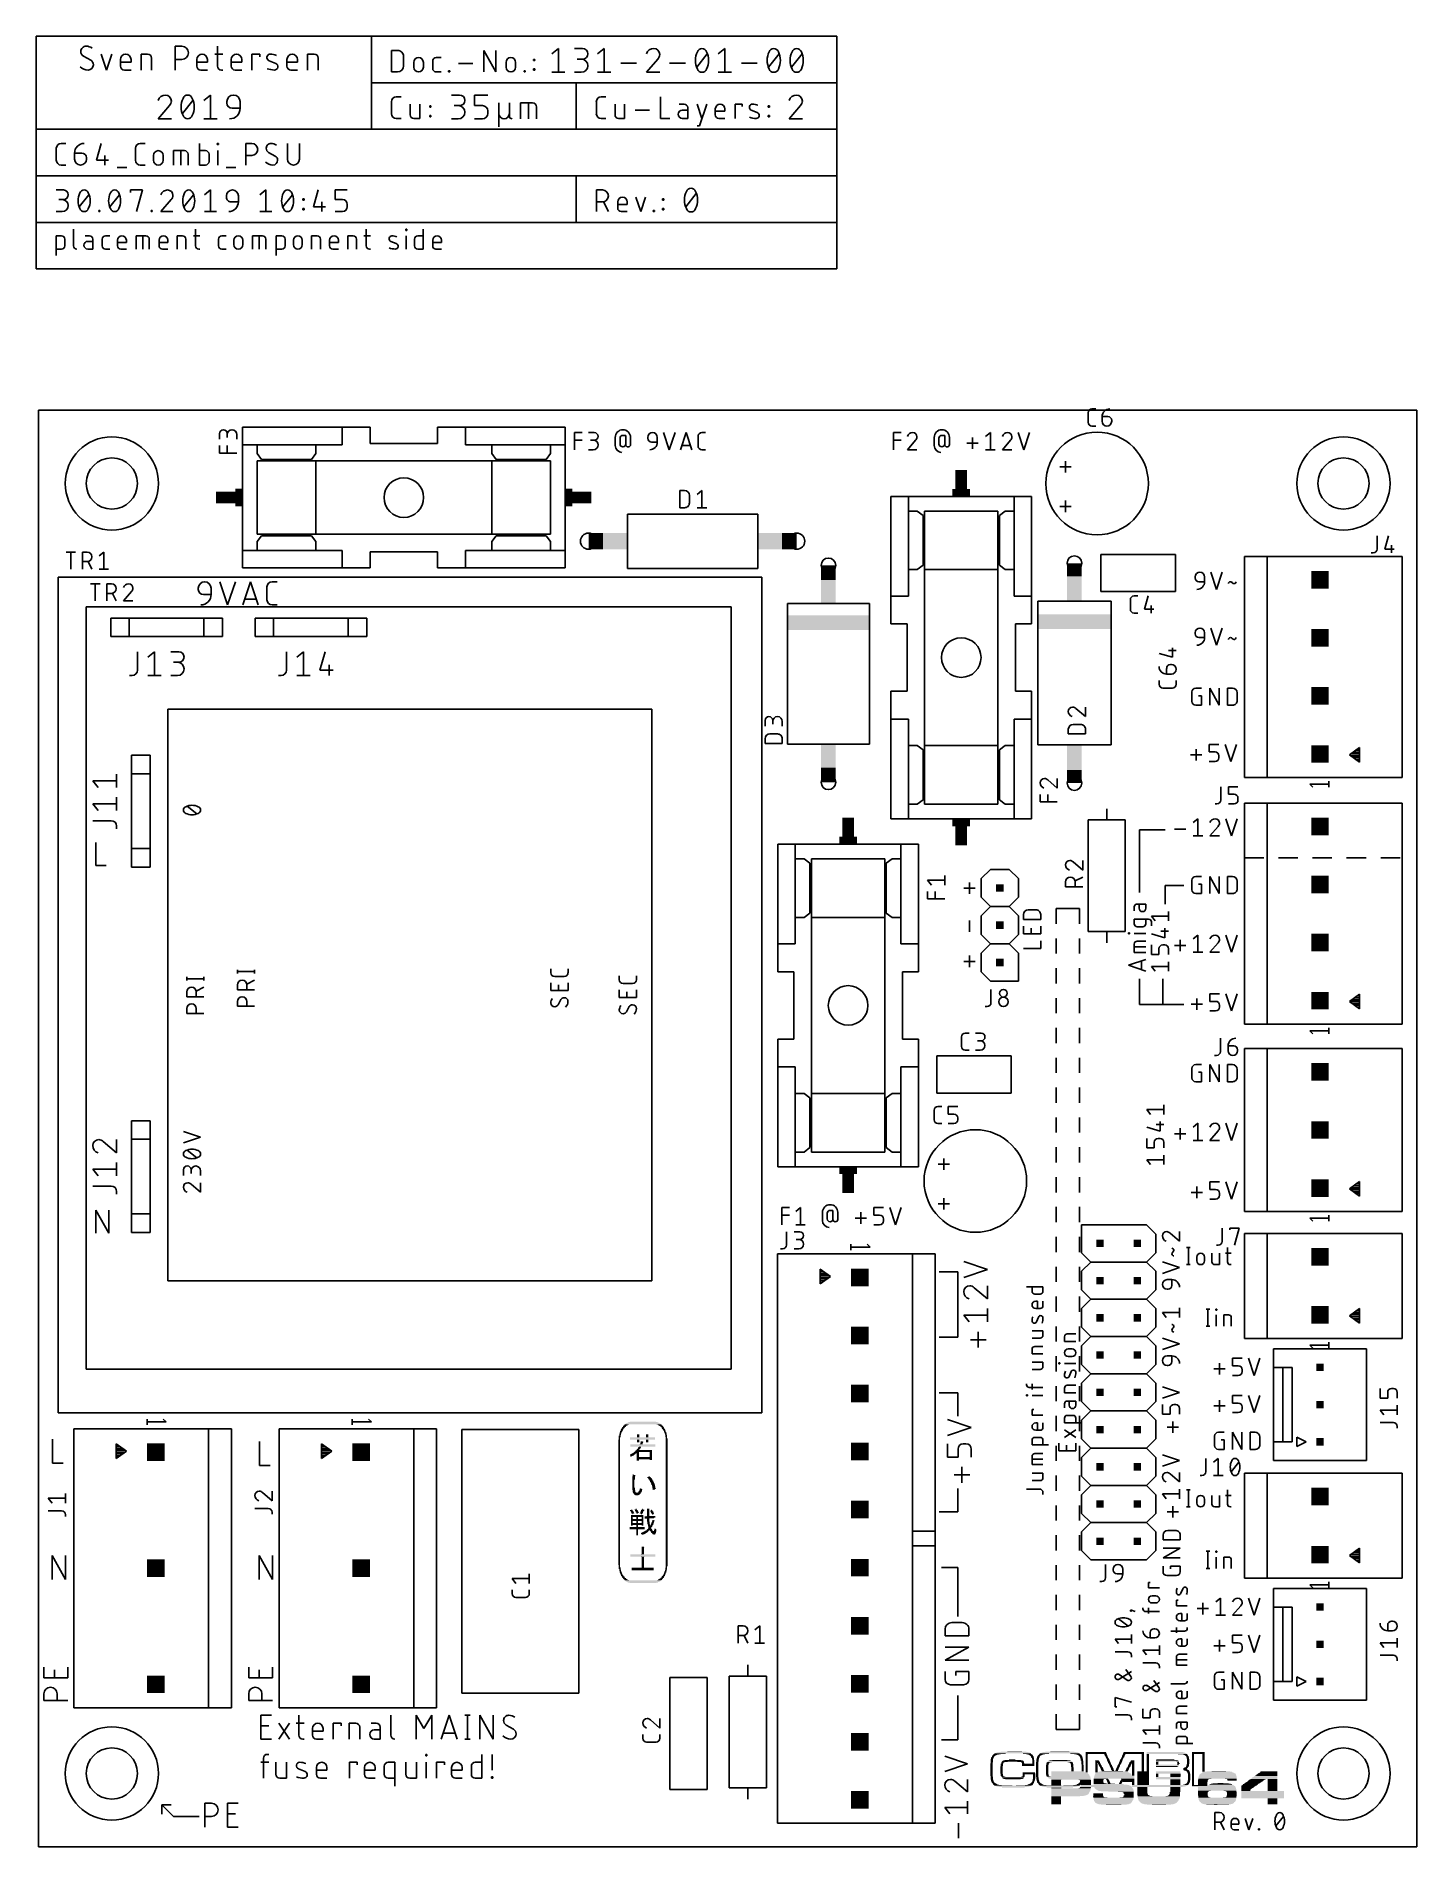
# Model space of a CAD drawing. Extents: x 0 to 94, y 0 to 124.
import ezdxf

# ---------------------------------------------------------------- set-up
doc = ezdxf.new("R2010")
doc.units = 0
for name, color, linetype in [('20', 30, 'CONTINUOUS'), ('21', 253, 'CONTINUOUS'), ('25', 253, 'CONTINUOUS'), ('48', 253, 'CONTINUOUS'), ('51', 253, 'CONTINUOUS')]:
    doc.layers.add(name, color=color, linetype=linetype)

# ---------------------------------------------------------------- blocks, each defined once
blk = doc.blocks.new('RECT')
blk.add_solid([(-0.5, -0.5), (0.5, -0.5), (-0.5, 0.5), (0.5, 0.5)])

msp = doc.modelspace()

# ---------------------------------------------------------------- linework, layer by layer
at = {"layer": '20'}
for p, q in [((94, 98), (0, 98)), ((0, 98), (0, 0)), ((94, 0), (94, 98)), ((0, 0), (94, 0))]:
    msp.add_line(p, q, dxfattribs=at)
for centre in [(24.9113, 92.0325), (62.9325, 81.12), (55.2138, 57.3938)]:
    msp.add_circle(centre, 1.35, dxfattribs=at)
at = {"layer": '21'}
for p, q in [((2.3898, 110.3376), (2.3898, 109.2158)), ((10.7106, 110.3376), (10.7106, 109.2158)), ((22.3459, 110.3376), (22.3459, 109.2158)), ((25.0432, 110.2628), (25.0432, 110.3376)), ((25.0432, 110.3376), (25.118, 110.3376)), ((25.118, 110.2628), (25.0432, 110.2628)), ((25.118, 110.3376), (25.118, 110.2628)), ((26.2381, 110.3376), (26.2381, 108.9914)), ((1.2002, 108.5427), (1.2002, 109.8889)), ((1.2002, 109.8889), (1.5741, 109.8889)), ((1.5741, 108.9914), (1.2002, 108.9914)), ((1.7985, 109.6645), (1.7985, 109.2158)), ((3.4733, 109.8889), (3.1741, 109.8889)), ((3.6977, 109.5149), (3.3611, 109.5149)), ((3.3611, 108.9914), (3.6977, 108.9914)), ((3.6977, 108.9914), (3.6977, 109.6645)), ((4.3419, 109.2158), (4.3419, 109.6645)), ((4.5662, 109.8889), (4.8654, 109.8889)), ((4.8654, 108.9914), (4.5662, 108.9914)), ((5.3894, 109.2158), (5.3894, 109.5897)), ((5.9877, 109.4401), (5.3894, 109.4401)), ((5.9877, 108.9914), (5.6137, 108.9914)), ((5.9877, 109.5897), (5.9877, 109.4401)), ((6.6543, 108.9914), (6.6543, 109.8889)), ((6.6543, 109.8889), (7.3274, 109.8889)), ((7.103, 108.9914), (7.103, 109.8889)), ((7.5517, 109.6645), (7.5517, 108.9914)), ((8.2183, 109.2158), (8.2183, 109.5897)), ((8.8166, 109.4401), (8.2183, 109.4401)), ((8.8166, 108.9914), (8.4427, 108.9914)), ((8.8166, 109.5897), (8.8166, 109.4401)), ((9.4503, 108.9914), (9.4503, 109.8889)), ((9.4503, 109.8889), (9.8242, 109.8889)), ((10.0486, 109.6645), (10.0486, 108.9914)), ((10.561, 109.8889), (11.0098, 109.8889)), ((10.935, 108.9914), (11.0098, 108.9914)), ((12.2812, 109.2158), (12.2812, 109.6645)), ((12.5056, 109.8889), (12.8047, 109.8889)), ((12.8047, 108.9914), (12.5056, 108.9914)), ((13.3287, 109.2906), (13.3287, 109.5897)), ((13.927, 109.5897), (13.927, 109.2906)), ((14.5936, 108.9914), (14.5936, 109.8889)), ((14.5936, 109.8889), (15.2667, 109.8889)), ((15.0423, 108.9914), (15.0423, 109.8889)), ((15.4911, 109.6645), (15.4911, 108.9914)), ((16.2119, 108.5427), (16.2119, 109.8889)), ((16.2119, 109.8889), (16.5858, 109.8889)), ((16.5858, 108.9914), (16.2119, 108.9914)), ((16.8102, 109.6645), (16.8102, 109.2158)), ((17.3896, 109.2906), (17.3896, 109.5897)), ((17.9879, 109.5897), (17.9879, 109.2906)), ((18.6216, 108.9914), (18.6216, 109.8889)), ((18.6216, 109.8889), (18.9955, 109.8889)), ((19.2199, 109.6645), (19.2199, 108.9914)), ((19.8536, 109.2158), (19.8536, 109.5897)), ((20.4519, 109.4401), (19.8536, 109.4401)), ((20.4519, 108.9914), (20.0779, 108.9914)), ((20.4519, 109.5897), (20.4519, 109.4401)), ((21.0855, 108.9914), (21.0855, 109.8889)), ((21.0855, 109.8889), (21.4595, 109.8889)), ((21.6838, 109.6645), (21.6838, 108.9914)), ((22.1963, 109.8889), (22.645, 109.8889)), ((22.5702, 108.9914), (22.645, 108.9914)), ((24.4006, 109.3653), (24.0267, 109.5149)), ((25.0806, 108.9914), (25.0806, 109.8889)), ((25.6398, 109.2158), (25.6398, 109.6645)), ((25.8641, 109.8889), (26.2381, 109.8889)), ((26.2381, 108.9914), (25.8641, 108.9914)), ((26.8803, 109.2158), (26.8803, 109.5897)), ((27.4787, 109.4401), (26.8803, 109.4401)), ((27.4787, 108.9914), (27.1047, 108.9914)), ((27.4787, 109.5897), (27.4787, 109.4401)), ((13.9113, 96.8325), (13.9113, 88.4325)), ((20.7112, 96.8325), (13.9113, 96.8325)), ((22.6113, 96.8325), (20.7112, 96.8325)), ((20.7112, 96.8325), (20.7112, 95.6325)), ((22.6113, 95.7325), (22.6113, 96.8325)), ((29.1113, 96.8325), (27.2112, 96.8325)), ((27.2112, 96.8325), (27.2112, 95.7325)), ((35.9113, 96.8325), (29.1113, 96.8325)), ((29.1113, 95.6325), (29.1113, 96.8325)), ((35.9113, 95.6325), (35.9113, 96.8325)), ((36.5633, 95.3008), (36.5633, 96.4692)), ((36.5633, 96.4692), (37.0826, 96.4692)), ((37.5135, 96.4692), (37.903, 96.4692)), ((42.6302, 96.4692), (43.0197, 95.3008)), ((43.0197, 95.3008), (43.4092, 96.4692)), ((43.7732, 95.3008), (44.1627, 96.4692)), ((44.1627, 96.4692), (44.5522, 95.3008)), ((45.2375, 96.4692), (45.4971, 96.4692)), ((58.312, 95.3008), (58.312, 96.4692)), ((58.312, 96.4692), (58.8313, 96.4692)), ((64.5963, 96.2096), (64.9208, 96.4692)), ((64.9208, 96.4692), (64.9208, 95.3008)), ((66.8174, 96.4692), (67.2068, 95.3008)), ((67.2068, 95.3008), (67.5963, 96.4692)), ((20.7112, 95.6325), (13.9113, 95.6325)), ((14.9113, 95.6325), (14.9113, 95.0325)), ((18.9113, 95.0325), (18.9113, 95.6325)), ((27.2112, 95.7325), (22.6113, 95.7325)), ((30.9113, 95.6325), (29.1113, 95.6325)), ((34.9113, 95.6325), (30.9113, 95.6325)), ((30.9113, 95.6325), (30.9113, 95.0325)), ((35.9113, 95.6325), (34.9113, 95.6325)), ((34.9113, 95.0325), (34.9113, 95.6325)), ((35.9113, 87.2325), (35.9113, 95.6325)), ((36.5633, 95.9499), (37.0826, 95.9499)), ((37.5135, 95.3008), (37.8381, 95.3008)), ((37.903, 95.9499), (37.6434, 95.9499)), ((39.3381, 96.1446), (39.3381, 95.5929)), ((39.6627, 96.0797), (39.6627, 95.6903)), ((40.0521, 96.2745), (39.8574, 96.2745)), ((40.0521, 96.2745), (40.0521, 95.6578)), ((40.3767, 95.6578), (40.3767, 96.1446)), ((41.5521, 96.0797), (41.5521, 96.1446)), ((42.2012, 95.8201), (41.8118, 95.8201)), ((42.2012, 96.1446), (42.2012, 95.8201)), ((44.4548, 95.5929), (43.8706, 95.5929)), ((44.9778, 95.5604), (44.9778, 96.2096)), ((45.4971, 95.3008), (45.2375, 95.3008)), ((58.312, 95.9499), (58.8313, 95.9499)), ((59.814, 95.9499), (59.2623, 95.3008)), ((59.2623, 95.3008), (59.9114, 95.3008)), ((61.0869, 96.1446), (61.0869, 95.5929)), ((61.4114, 96.0797), (61.4114, 95.6903)), ((61.8009, 96.2745), (61.6061, 96.2745)), ((61.8009, 96.2745), (61.8009, 95.6578)), ((62.1254, 95.6578), (62.1254, 96.1446)), ((63.3122, 95.7552), (64.0911, 95.7552)), ((63.7016, 95.3657), (63.7016, 96.1446)), ((64.5963, 95.3008), (65.2454, 95.3008)), ((66.291, 95.9499), (65.7393, 95.3008)), ((65.7393, 95.3008), (66.3884, 95.3008)), ((14.9113, 95.0325), (15.2113, 94.6325)), ((14.9113, 89.5325), (14.9113, 94.5325)), ((14.9113, 94.5325), (18.9113, 94.5325)), ((14.9113, 94.5325), (18.9113, 94.5325)), ((15.2113, 94.6325), (18.6113, 94.6325)), ((18.6113, 94.6325), (18.9113, 95.0325)), ((18.9113, 94.5325), (30.9113, 94.5325)), ((18.9113, 94.5325), (18.9113, 89.5325)), ((30.9113, 95.0325), (31.2113, 94.6325)), ((30.9113, 94.5325), (34.9113, 94.5325)), ((30.9113, 94.5325), (30.9113, 89.5325)), ((30.9113, 94.5325), (34.9113, 94.5325)), ((31.2113, 94.6325), (34.6112, 94.6325)), ((34.6112, 94.6325), (34.9113, 95.0325)), ((34.9113, 94.5325), (34.9113, 89.5325)), ((69.657, 94.1352), (70.436, 94.1352)), ((70.0465, 93.7457), (70.0465, 94.5246)), ((59.3325, 92.12), (58.1325, 92.12)), ((58.1325, 92.12), (58.1325, 85.32)), ((67.7325, 92.12), (59.3325, 92.12)), ((59.3325, 92.12), (59.3325, 91.12)), ((66.5325, 85.32), (66.5325, 92.12)), ((67.7325, 85.32), (67.7325, 92.12)), ((69.657, 91.4364), (70.4359, 91.4364)), ((70.0464, 91.0469), (70.0464, 91.8258)), ((40.1588, 87.2088), (40.1588, 90.9087)), ((40.1588, 90.9087), (49.0588, 90.9087)), ((49.0588, 90.9087), (49.0588, 87.2088)), ((59.3325, 91.12), (59.3325, 87.12)), ((59.9325, 91.12), (59.3325, 91.12)), ((60.3325, 90.82), (59.9325, 91.12)), ((60.3325, 87.42), (60.3325, 90.82)), ((60.4325, 87.12), (60.4325, 91.12)), ((60.4325, 91.12), (65.4325, 91.12)), ((60.4325, 87.12), (60.4325, 91.12)), ((65.4325, 91.12), (65.4325, 87.12)), ((65.4325, 91.12), (65.4325, 87.12)), ((65.9325, 91.12), (65.5325, 90.82)), ((65.5325, 90.82), (65.5325, 87.42)), ((66.5325, 91.12), (65.9325, 91.12)), ((18.9113, 89.5325), (14.9113, 89.5325)), ((18.9113, 89.5325), (14.9113, 89.5325)), ((15.2113, 89.4325), (14.9113, 89.0325)), ((14.9113, 89.0325), (14.9113, 88.4325)), ((18.6113, 89.4325), (15.2113, 89.4325)), ((18.9113, 89.0325), (18.6113, 89.4325)), ((30.9113, 89.5325), (18.9113, 89.5325)), ((18.9113, 88.4325), (18.9113, 89.0325)), ((34.9113, 89.5325), (30.9113, 89.5325)), ((34.9113, 89.5325), (30.9113, 89.5325)), ((31.2113, 89.4325), (30.9113, 89.0325)), ((30.9113, 89.0325), (30.9113, 88.4325)), ((34.6112, 89.4325), (31.2113, 89.4325)), ((34.9113, 89.0325), (34.6112, 89.4325)), ((34.9113, 88.4325), (34.9113, 89.0325)), ((13.9113, 88.4325), (13.9113, 87.2325)), ((13.9113, 88.4325), (14.9113, 88.4325)), ((14.9113, 88.4325), (18.9113, 88.4325)), ((18.9113, 88.4325), (20.7112, 88.4325)), ((20.7112, 88.4325), (20.7112, 87.2325)), ((22.6113, 87.2325), (22.6113, 88.3325)), ((22.6113, 88.3325), (27.2112, 88.3325)), ((27.2112, 88.3325), (27.2112, 87.2325)), ((29.1113, 87.2325), (29.1113, 88.4325)), ((29.1113, 88.4325), (35.9113, 88.4325)), ((72.4575, 88.1613), (72.4575, 85.6213)), ((72.4575, 88.1613), (77.5375, 88.1613)), ((77.5375, 85.6213), (77.5375, 88.1613)), ((83.8, 88.0263), (82.25, 88.0263)), ((82.25, 88.0263), (82.25, 72.9463)), ((93, 88.0263), (83.8, 88.0263)), ((83.8, 72.9463), (83.8, 88.0263)), ((93, 72.9463), (93, 88.0263)), ((1.3288, 86.5988), (49.3287, 86.5988)), ((1.3288, 29.5988), (1.3288, 86.5988)), ((13.9113, 87.2325), (20.7112, 87.2325)), ((20.7112, 87.2325), (22.6113, 87.2325)), ((27.2112, 87.2325), (29.1113, 87.2325)), ((29.1113, 87.2325), (35.9113, 87.2325)), ((49.0588, 87.2088), (40.1588, 87.2088)), ((49.3287, 86.5988), (49.3287, 29.5988)), ((59.3325, 87.12), (59.3325, 85.32)), ((59.3325, 87.12), (59.9325, 87.12)), ((59.9325, 87.12), (60.3325, 87.42)), ((60.4325, 75.12), (60.4325, 87.12)), ((60.4325, 87.12), (65.4325, 87.12)), ((65.4325, 87.12), (65.4325, 75.12)), ((65.5325, 87.42), (65.9325, 87.12)), ((65.9325, 87.12), (66.5325, 87.12)), ((78.8802, 86.5547), (78.8802, 86.6196)), ((79.5293, 86.6196), (79.5293, 86.2951)), ((79.9583, 86.9442), (80.3478, 85.7758)), ((80.3478, 85.7758), (80.7372, 86.9442)), ((10.8966, 85.7652), (10.8966, 85.8527)), ((11.7715, 85.4153), (11.2466, 85.4153)), ((11.7715, 85.8527), (11.7715, 85.4153)), ((12.3722, 86.2902), (12.8972, 84.7154)), ((12.8972, 84.7154), (13.4221, 86.2902)), ((13.9354, 84.7154), (14.4603, 86.2902)), ((14.4603, 86.2902), (14.9852, 84.7154)), ((15.5812, 85.0653), (15.5812, 85.9402)), ((15.9312, 86.2902), (16.2811, 86.2902)), ((58.1325, 85.32), (58.1325, 83.42)), ((59.3325, 85.32), (58.1325, 85.32)), ((67.7325, 85.32), (66.5325, 85.32)), ((67.7325, 83.42), (67.7325, 85.32)), ((77.5375, 85.6213), (72.4575, 85.6213)), ((79.5293, 86.2951), (79.1398, 86.2951)), ((3.2412, 32.5787), (3.2412, 84.5787)), ((3.2412, 84.5787), (47.2413, 84.5787)), ((14.854, 85.1091), (14.0666, 85.1091)), ((16.2811, 84.7154), (15.9312, 84.7154)), ((47.2413, 84.5787), (47.2413, 32.5787)), ((51.0738, 75.2125), (51.0738, 84.8125)), ((51.0738, 84.8125), (56.6738, 84.8125)), ((56.6738, 84.8125), (56.6738, 75.2125)), ((68.1525, 75.1613), (68.1525, 84.9613)), ((68.1525, 84.9613), (73.1525, 84.9613)), ((73.1525, 84.9613), (73.1525, 75.1613)), ((9.8426, 83.82), (7.62, 83.82)), ((19.6851, 83.82), (17.4625, 83.82)), ((58.1325, 83.42), (59.2325, 83.42)), ((59.2325, 83.42), (59.2325, 78.82)), ((66.6325, 78.82), (66.6325, 83.42)), ((66.6325, 83.42), (67.7325, 83.42)), ((78.8802, 82.7447), (78.8802, 82.8096)), ((79.5293, 82.8096), (79.5293, 82.4851)), ((79.9583, 83.1342), (80.3478, 81.9658)), ((80.3478, 81.9658), (80.7372, 83.1342)), ((7.62, 82.55), (9.8426, 82.55)), ((17.4625, 82.55), (19.6851, 82.55)), ((77.0712, 81.5955), (77.5905, 81.5955)), ((77.3308, 81.1411), (77.3308, 81.7902)), ((79.5293, 82.4851), (79.1398, 82.4851)), ((76.422, 81.4007), (77.3308, 81.1411)), ((76.9413, 79.9981), (76.9413, 80.3876)), ((77.201, 80.6472), (77.2659, 80.6472)), ((76.422, 79.3019), (76.422, 79.5616)), ((77.2659, 79.9981), (76.9413, 79.9981)), ((77.5905, 79.5616), (77.5905, 79.3019)), ((59.2325, 78.82), (58.1325, 78.82)), ((58.1325, 78.82), (58.1325, 76.92)), ((67.7325, 78.82), (66.6325, 78.82)), ((67.7325, 76.92), (67.7325, 78.82)), ((77.3308, 79.0423), (76.6817, 79.0423)), ((78.6617, 78.1329), (78.6617, 78.7821)), ((78.9213, 79.0417), (79.3108, 79.0417)), ((79.3108, 77.8733), (78.9213, 77.8733)), ((79.1161, 78.5224), (79.3108, 78.5224)), ((79.3108, 78.5224), (79.3108, 77.8733)), ((79.8809, 77.8733), (79.8809, 79.0417)), ((79.8809, 79.0417), (80.53, 77.8733)), ((80.53, 77.8733), (80.53, 79.0417)), ((81.1001, 77.8733), (81.1001, 79.0417)), ((81.1001, 79.0417), (81.4246, 79.0417)), ((81.4246, 77.8733), (81.1001, 77.8733)), ((81.7492, 78.7171), (81.7492, 78.1979)), ((8.8288, 77.5988), (8.8288, 38.5988)), ((41.8287, 77.5988), (8.8288, 77.5988)), ((41.8287, 38.5988), (41.8287, 77.5988)), ((58.1325, 76.92), (58.1325, 70.12)), ((58.1325, 76.92), (59.3325, 76.92)), ((59.3325, 76.92), (59.3325, 70.12)), ((66.5325, 75.12), (66.5325, 76.92)), ((66.5325, 76.92), (67.7325, 76.92)), ((67.7325, 70.12), (67.7325, 76.92)), ((56.6738, 75.2125), (51.0738, 75.2125)), ((59.9325, 75.12), (59.3325, 75.12)), ((60.3325, 74.82), (59.9325, 75.12)), ((60.3325, 71.42), (60.3325, 74.82)), ((60.4325, 71.12), (60.4325, 75.12)), ((60.4325, 75.12), (65.4325, 75.12)), ((60.4325, 71.12), (60.4325, 75.12)), ((65.4325, 75.12), (65.4325, 71.12)), ((65.4325, 75.12), (65.4325, 71.12)), ((65.9325, 75.12), (65.5325, 74.82)), ((65.5325, 74.82), (65.5325, 71.42)), ((66.5325, 75.12), (65.9325, 75.12)), ((66.5325, 71.12), (66.5325, 75.12)), ((73.1525, 75.1613), (68.1525, 75.1613)), ((78.5668, 74.4864), (79.3458, 74.4864)), ((78.9563, 74.097), (78.9563, 74.8759)), ((79.8509, 74.6812), (79.8509, 75.2005)), ((79.8509, 75.2005), (80.5, 75.2005)), ((80.2404, 74.6812), (79.8509, 74.6812)), ((80.5, 74.2917), (80.5, 74.4215)), ((80.929, 75.2005), (81.3185, 74.032)), ((81.3185, 74.032), (81.708, 75.2005)), ((90.1, 74.9862), (89.4, 74.4862)), ((89.4, 74.4862), (90.1, 73.9862)), ((89.4879, 74.549), (90.1, 74.549)), ((89.49, 74.422), (90.1, 74.422)), ((89.6656, 74.676), (90.1, 74.676)), ((89.6677, 74.295), (90.1, 74.295)), ((89.8435, 74.803), (90.1, 74.803)), ((89.8456, 74.168), (90.1, 74.168)), ((90.0213, 74.93), (90.1, 74.93)), ((90.1, 73.9862), (90.1, 74.9862)), ((79.8509, 74.032), (80.2404, 74.032)), ((82.25, 72.9463), (83.8, 72.9463)), ((83.8, 72.9463), (93, 72.9463)), ((90.0234, 74.041), (90.1, 74.041)), ((6.35, 71.755), (6.35, 69.5324)), ((7.62, 69.5324), (7.62, 71.755)), ((86.9, 72.2863), (86.7, 72.4862)), ((86.7, 72.4862), (88, 72.4862)), ((88, 72.2863), (88, 72.6863)), ((10.7883, 70.4638), (10.1392, 70.983)), ((59.3325, 71.12), (59.9325, 71.12)), ((59.9325, 71.12), (60.3325, 71.42)), ((65.4325, 71.12), (60.4325, 71.12)), ((65.5325, 71.42), (65.9325, 71.12)), ((65.9325, 71.12), (66.5325, 71.12)), ((66.5325, 70.12), (66.5325, 71.12)), ((72.8513, 70.045), (72.8513, 70.807)), ((83.8, 71.1988), (82.25, 71.1988)), ((82.25, 71.1988), (82.25, 56.1188)), ((93, 71.1988), (83.8, 71.1988)), ((83.8, 56.1188), (83.8, 71.1988)), ((93, 56.1188), (93, 71.1988)), ((58.1325, 70.12), (66.5325, 70.12)), ((66.5325, 70.12), (67.7325, 70.12)), ((71.5812, 70.045), (71.5812, 62.425)), ((74.1213, 70.045), (71.5812, 70.045)), ((74.1213, 62.425), (74.1213, 70.045)), ((75.0888, 65.0875), (75.0888, 69.3738)), ((75.0888, 69.3738), (76.835, 69.3738)), ((77.4651, 69.4139), (78.244, 69.4139)), ((78.7492, 69.8683), (79.0737, 70.1279)), ((79.0737, 70.1279), (79.0737, 68.9596)), ((80.4439, 69.6087), (79.8922, 68.9596)), ((80.9703, 70.1279), (81.3597, 68.9596)), ((81.3597, 68.9596), (81.7492, 70.1279)), ((3.9116, 68.5102), (3.9116, 66.9353)), ((51.6138, 68.3937), (50.4138, 68.3937)), ((50.4138, 68.3937), (50.4138, 61.5938)), ((60.0138, 68.3937), (51.6138, 68.3937)), ((51.6138, 68.3937), (51.6138, 67.3937)), ((58.8138, 61.5938), (58.8138, 68.3937)), ((60.0138, 61.5938), (60.0138, 68.3937)), ((78.7492, 68.9596), (79.3983, 68.9596)), ((79.8922, 68.9596), (80.5413, 68.9596)), ((3.9116, 66.9353), (4.6115, 66.9353)), ((51.6138, 67.3937), (51.6138, 63.3938)), ((52.2138, 67.3937), (51.6138, 67.3937)), ((52.6138, 67.0938), (52.2138, 67.3937)), ((52.6138, 63.6938), (52.6138, 67.0938)), ((52.7138, 63.3938), (52.7138, 67.3937)), ((52.7138, 67.3937), (57.7138, 67.3937)), ((52.7138, 63.3938), (52.7138, 67.3937)), ((57.7138, 67.3937), (57.7138, 63.3938)), ((57.7138, 67.3937), (57.7138, 63.3938)), ((58.2138, 67.3937), (57.8138, 67.0938)), ((57.8138, 67.0938), (57.8138, 63.6938)), ((58.8138, 67.3937), (58.2138, 67.3937)), ((82.2325, 67.4688), (83.5598, 67.4688)), ((84.5598, 67.4688), (85.887, 67.4688)), ((86.887, 67.4688), (88.2143, 67.4688)), ((89.2143, 67.4688), (90.5415, 67.4688)), ((91.5415, 67.4688), (92.8688, 67.4688)), ((63.4948, 65.0105), (63.4948, 65.7895)), ((64.2938, 66.04), (64.9288, 66.675)), ((64.2938, 64.77), (64.2938, 66.04)), ((64.9288, 66.675), (66.1988, 66.675)), ((66.1988, 66.675), (66.8338, 66.04)), ((66.8338, 66.04), (66.8338, 64.77)), ((76.835, 64.2938), (76.835, 65.5637)), ((76.835, 65.5637), (78.105, 65.5637)), ((78.6617, 65.2817), (78.6617, 65.9308)), ((78.9213, 66.1904), (79.3108, 66.1904)), ((79.1161, 65.6712), (79.3108, 65.6712)), ((79.3108, 65.6712), (79.3108, 65.0221)), ((79.8809, 65.0221), (79.8809, 66.1904)), ((79.8809, 66.1904), (80.53, 65.0221)), ((80.53, 65.0221), (80.53, 66.1904)), ((81.1001, 65.0221), (81.1001, 66.1904)), ((81.1001, 66.1904), (81.4246, 66.1904)), ((81.7492, 65.8659), (81.7492, 65.3466)), ((63.8843, 65.4), (63.1054, 65.4)), ((64.9288, 64.135), (64.2938, 64.77)), ((66.8338, 64.77), (66.1988, 64.135)), ((75.5142, 64.3083), (74.93, 64.3083)), ((75.0598, 64.3083), (75.0598, 64.0162)), ((75.5142, 64.0162), (75.5142, 64.3083)), ((79.3108, 65.0221), (78.9213, 65.0221)), ((81.4246, 65.0221), (81.1001, 65.0221)), ((51.6138, 63.3938), (51.6138, 61.5938)), ((51.6138, 63.3938), (52.2138, 63.3938)), ((52.2138, 63.3938), (52.6138, 63.6938)), ((52.7138, 51.3938), (52.7138, 63.3938)), ((52.7138, 63.3938), (57.7138, 63.3938)), ((57.7138, 63.3938), (57.7138, 51.3938)), ((57.8138, 63.6938), (58.2138, 63.3938)), ((58.2138, 63.3938), (58.8138, 63.3938)), ((63.4948, 62.4105), (63.4948, 63.1895)), ((64.2938, 63.5), (64.9288, 64.135)), ((64.2938, 62.23), (64.2938, 63.5)), ((64.9288, 64.135), (66.1988, 64.135)), ((66.1988, 64.135), (66.8338, 63.5)), ((66.8338, 63.5), (66.8338, 62.23)), ((67.1808, 63.2649), (67.1808, 63.5895)), ((68.3492, 63.2649), (67.1808, 63.2649)), ((67.5054, 63.914), (68.0246, 63.914)), ((68.3492, 63.5895), (68.3492, 63.2649)), ((69.4, 62.9643), (69.4, 64)), ((69.4, 64), (71, 64)), ((71, 64), (71, 62.9643)), ((74.7353, 64.1136), (74.7353, 63.8539)), ((74.7353, 62.9551), (74.7353, 63.2796)), ((74.7353, 63.2796), (75.7089, 63.2796)), ((75.5142, 63.2796), (75.5142, 62.9551)), ((76.1579, 63.1549), (75.8983, 63.4795)), ((75.8983, 63.4795), (77.0667, 63.4795)), ((75.9037, 63.0849), (75.9037, 62.8252)), ((77.0667, 63.1549), (77.0667, 63.8041)), ((64.9288, 61.595), (64.2938, 62.23)), ((66.8338, 62.23), (66.1988, 61.595)), ((67.1808, 62.2766), (67.1808, 62.7959)), ((68.3492, 62.2766), (67.1808, 62.2766)), ((67.7001, 62.2766), (67.7001, 62.666)), ((68.3492, 62.7959), (68.3492, 62.2766)), ((68.3492, 61.286), (68.3492, 61.8053)), ((69.4, 60.9286), (69.4, 61.9643)), ((71, 61.9643), (71, 60.9286)), ((71.5812, 62.425), (74.1213, 62.425)), ((72.8513, 62.425), (72.8513, 61.663)), ((74.3458, 62.2695), (74.3458, 62.3344)), ((74.3458, 62.3344), (74.4107, 62.3344)), ((74.4107, 62.2695), (74.3458, 62.2695)), ((74.4107, 62.3344), (74.4107, 62.2695)), ((75.5142, 62.302), (74.7353, 62.302)), ((75.3195, 62.7603), (74.93, 62.7603)), ((74.93, 61.777), (75.5142, 61.777)), ((75.8983, 62.2716), (76.8071, 62.0119)), ((76.5474, 62.4663), (77.0667, 62.4663)), ((76.8071, 62.0119), (76.8071, 62.6611)), ((77.8545, 61.087), (77.8545, 61.8659)), ((78.7492, 61.9308), (79.0737, 62.1905)), ((79.0737, 62.1905), (79.0737, 61.0221)), ((80.9703, 62.1905), (81.3597, 61.0221)), ((81.3597, 61.0221), (81.7492, 62.1905)), ((50.4138, 61.5938), (50.4138, 59.6938)), ((51.6138, 61.5938), (50.4138, 61.5938)), ((60.0138, 61.5938), (58.8138, 61.5938)), ((60.0138, 59.6938), (60.0138, 61.5938)), ((63.4948, 60.0105), (63.4948, 60.7895)), ((64.2938, 60.96), (64.9288, 61.595)), ((64.2938, 59.69), (64.2938, 60.96)), ((64.9288, 61.595), (66.1988, 61.595)), ((66.1988, 61.595), (66.8338, 60.96)), ((66.8338, 60.96), (66.8338, 59.69)), ((67.1808, 61.286), (68.3492, 61.286)), ((74.3458, 60.1303), (75.5142, 60.5197)), ((74.7353, 60.9981), (74.7353, 61.5823)), ((75.5142, 61.3876), (74.7353, 61.3876)), ((75.5142, 60.9981), (74.7353, 60.9981)), ((75.8983, 60.8689), (75.8983, 61.5181)), ((76.4176, 60.8689), (75.8983, 60.8689)), ((76.4176, 61.2584), (76.4176, 60.8689)), ((76.8071, 61.5181), (76.6772, 61.5181)), ((77.0667, 60.8689), (77.0667, 61.2584)), ((77.4651, 61.4764), (78.244, 61.4764)), ((78.7492, 61.0221), (79.3983, 61.0221)), ((80.4439, 61.6712), (79.8922, 61.0221)), ((79.8922, 61.0221), (80.5413, 61.0221)), ((10.1096, 59.0865), (10.1096, 59.3462)), ((11.278, 59.0865), (11.278, 59.3462)), ((13.5621, 59.5665), (13.5621, 59.8262)), ((13.5621, 59.6963), (14.7305, 59.6963)), ((14.7305, 59.5665), (14.7305, 59.8262)), ((34.9421, 59.6248), (34.9421, 59.8845)), ((35.8508, 59.3652), (35.2017, 59.3652)), ((36.1105, 59.8845), (36.1105, 59.6248)), ((39.6095, 59.1448), (39.6095, 59.4045)), ((40.778, 59.4045), (40.778, 59.1448)), ((50.4138, 59.6938), (51.5138, 59.6938)), ((51.5138, 59.6938), (51.5138, 55.0938)), ((58.9138, 55.0938), (58.9138, 59.6938)), ((58.9138, 59.6938), (60.0138, 59.6938)), ((63.8843, 60.4), (63.1054, 60.4)), ((64.2938, 59.69), (64.9288, 59.055)), ((66.8338, 59.055), (66.8338, 59.69)), ((69.4, 58.8929), (69.4, 59.9286)), ((71, 59.9286), (71, 58.8929)), ((75.5142, 59.7408), (74.3458, 60.1303)), ((75.2221, 60.4224), (75.2221, 59.8382)), ((76.1579, 59.726), (75.8983, 60.0505)), ((75.8983, 60.0505), (77.0667, 60.0505)), ((77.0667, 59.726), (77.0667, 60.3751)), ((10.1096, 59.2163), (11.278, 59.2163)), ((10.1096, 57.9848), (10.1096, 58.3093)), ((11.278, 58.6339), (10.7587, 58.3742)), ((10.7587, 58.3093), (10.7587, 57.9848)), ((13.5621, 58.4648), (13.5621, 58.7893)), ((14.7305, 58.4648), (13.5621, 58.4648)), ((14.7305, 59.1139), (14.2112, 58.8542)), ((14.2112, 58.7893), (14.2112, 58.4648)), ((34.9421, 58.4183), (34.9421, 58.9376)), ((36.1105, 58.4183), (34.9421, 58.4183)), ((35.4613, 58.4183), (35.4613, 58.8077)), ((36.1105, 58.9376), (36.1105, 58.4183)), ((39.6095, 57.9383), (39.6095, 58.4576)), ((40.5183, 58.8852), (39.8692, 58.8852)), ((40.1288, 57.9383), (40.1288, 58.3277)), ((40.778, 58.4576), (40.778, 57.9383)), ((64.9288, 59.055), (66.1988, 59.055)), ((66.1988, 59.055), (66.8338, 59.055)), ((75.0888, 57.4675), (75.0888, 59.2138)), ((76.6763, 57.4675), (76.6763, 59.2138)), ((79.8922, 57.6712), (79.8922, 58.1905)), ((79.8922, 58.1905), (80.5413, 58.1905)), ((80.9703, 58.1905), (81.3597, 57.0221)), ((81.3597, 57.0221), (81.7492, 58.1905)), ((90.1, 58.1588), (89.4, 57.6588)), ((90.1, 57.1588), (90.1, 58.1588)), ((11.278, 57.9848), (10.1096, 57.9848)), ((10.1096, 56.8513), (10.1096, 57.1759)), ((11.278, 56.8513), (10.1096, 56.8513)), ((10.7587, 57.1759), (10.7587, 56.8513)), ((13.5621, 57.3313), (13.5621, 57.6559)), ((14.7305, 57.3313), (13.5621, 57.3313)), ((14.2112, 57.6559), (14.2112, 57.3313)), ((35.6236, 57.7923), (35.4289, 57.4353)), ((40.778, 57.9383), (39.6095, 57.9383)), ((40.2911, 57.3123), (40.0964, 56.9553)), ((69.4, 56.8571), (69.4, 57.8929)), ((71, 57.8929), (71, 56.8571)), ((76.6763, 57.4675), (75.0888, 57.4675)), ((78.105, 57.4675), (76.6763, 57.4675)), ((78.6081, 57.4764), (79.387, 57.4764)), ((78.9975, 57.087), (78.9975, 57.8659)), ((80.2816, 57.6712), (79.8922, 57.6712)), ((79.8922, 57.0221), (80.2816, 57.0221)), ((80.5413, 57.2817), (80.5413, 57.4115)), ((89.4, 57.6588), (90.1, 57.1588)), ((89.401, 57.658), (90.1, 57.658)), ((89.5768, 57.785), (90.1, 57.785)), ((89.5789, 57.531), (90.1, 57.531)), ((89.7546, 57.912), (90.1, 57.912)), ((89.7567, 57.404), (90.1, 57.404)), ((89.9323, 58.039), (90.1, 58.039)), ((89.9344, 57.277), (90.1, 57.277)), ((69.4, 54.8214), (69.4, 55.8571)), ((71, 55.8571), (71, 54.8214)), ((82.25, 56.1188), (83.8, 56.1188)), ((83.8, 56.1188), (93, 56.1188)), ((86.9, 55.4588), (86.7, 55.6588)), ((86.7, 55.6588), (88, 55.6588)), ((88, 55.4588), (88, 55.8588)), ((51.5138, 55.0938), (50.4138, 55.0938)), ((50.4138, 55.0938), (50.4138, 53.1938)), ((60.0138, 55.0938), (58.9138, 55.0938)), ((60.0138, 53.1938), (60.0138, 55.0938)), ((83.8, 54.455), (82.25, 54.455)), ((82.25, 54.455), (82.25, 43.335)), ((93, 54.455), (83.8, 54.455)), ((83.8, 43.335), (83.8, 54.455)), ((93, 43.335), (93, 54.455)), ((50.4138, 53.1938), (50.4138, 46.3938)), ((50.4138, 53.1938), (51.6138, 53.1938)), ((51.6138, 53.1938), (51.6138, 46.3938)), ((58.8138, 51.3938), (58.8138, 53.1938)), ((58.8138, 53.1938), (60.0138, 53.1938)), ((60.0138, 46.3938), (60.0138, 53.1938)), ((61.26, 53.9513), (61.26, 51.4113)), ((61.26, 53.9513), (66.34, 53.9513)), ((66.34, 51.4113), (66.34, 53.9513)), ((69.4, 52.7857), (69.4, 53.8214)), ((71, 53.8214), (71, 52.7857)), ((78.9213, 53.3555), (79.3108, 53.3555)), ((79.8809, 52.187), (79.8809, 53.3555)), ((79.8809, 53.3555), (80.53, 52.187)), ((80.53, 52.187), (80.53, 53.3555)), ((81.1001, 52.187), (81.1001, 53.3555)), ((81.1001, 53.3555), (81.4246, 53.3555)), ((78.6617, 52.4467), (78.6617, 53.0958)), ((79.3108, 52.187), (78.9213, 52.187)), ((79.1161, 52.8362), (79.3108, 52.8362)), ((79.3108, 52.8362), (79.3108, 52.187)), ((81.4246, 52.187), (81.1001, 52.187)), ((81.7492, 53.0309), (81.7492, 52.5116)), ((52.2138, 51.3938), (51.6138, 51.3938)), ((52.6138, 51.0938), (52.2138, 51.3938)), ((52.6138, 47.6938), (52.6138, 51.0938)), ((52.7138, 47.3938), (52.7138, 51.3938)), ((52.7138, 51.3938), (57.7138, 51.3938)), ((52.7138, 47.3938), (52.7138, 51.3938)), ((57.7138, 51.3938), (57.7138, 47.3938)), ((57.7138, 51.3938), (57.7138, 47.3938)), ((58.2138, 51.3938), (57.8138, 51.0938)), ((57.8138, 51.0938), (57.8138, 47.6938)), ((58.8138, 51.3938), (58.2138, 51.3938)), ((58.8138, 47.3938), (58.8138, 51.3938)), ((66.34, 51.4113), (61.26, 51.4113)), ((69.4, 50.75), (69.4, 51.7857)), ((71, 51.7857), (71, 50.75)), ((69.4, 48.7143), (69.4, 49.75)), ((71, 49.75), (71, 48.7143)), ((75.8404, 49.9612), (75.5808, 50.2857)), ((75.5808, 50.2857), (76.7492, 50.2857)), ((76.4896, 48.8182), (76.4896, 49.4673)), ((76.7492, 49.9612), (76.7492, 50.6103)), ((11.048, 48.4031), (9.8796, 48.7926)), ((9.8796, 48.0136), (11.048, 48.4031)), ((75.5808, 49.0778), (76.4896, 48.8182)), ((75.5808, 47.6752), (75.5808, 48.3243)), ((76.2299, 49.2726), (76.7492, 49.2726)), ((76.4896, 48.3243), (76.3597, 48.3243)), ((77.4651, 48.6414), (78.244, 48.6414)), ((77.8545, 48.252), (77.8545, 49.0309)), ((78.7492, 49.0958), (79.0737, 49.3555)), ((78.7492, 48.187), (79.3983, 48.187)), ((79.0737, 49.3555), (79.0737, 48.187)), ((80.4439, 48.8362), (79.8922, 48.187)), ((79.8922, 48.187), (80.5413, 48.187)), ((80.9703, 49.3555), (81.3597, 48.187)), ((81.3597, 48.187), (81.7492, 49.3555)), ((10.7883, 47.0005), (10.1392, 47.5197)), ((51.6138, 47.3938), (52.2138, 47.3938)), ((52.2138, 47.3938), (52.6138, 47.6938)), ((57.7138, 47.3938), (52.7138, 47.3938)), ((57.8138, 47.6938), (58.2138, 47.3938)), ((58.2138, 47.3938), (58.8138, 47.3938)), ((58.8138, 46.3938), (58.8138, 47.3938)), ((61.7453, 46.167), (61.7453, 46.9459)), ((69.4, 46.6786), (69.4, 47.7143)), ((71, 47.7143), (71, 46.6786)), ((76.1001, 47.6752), (75.5808, 47.6752)), ((76.1001, 48.0647), (76.1001, 47.6752)), ((76.7492, 47.6752), (76.7492, 48.0647)), ((76.7492, 46.5322), (76.7492, 47.1813)), ((6.35, 46.8313), (6.35, 44.6087)), ((7.62, 44.6087), (7.62, 46.8313)), ((9.8796, 45.7925), (9.8796, 46.182)), ((10.3988, 46.182), (10.3988, 45.9224)), ((11.048, 45.7925), (11.048, 46.1171)), ((50.4138, 46.3938), (58.8138, 46.3938)), ((58.8138, 46.3938), (60.0138, 46.3938)), ((61.3558, 46.5564), (62.1347, 46.5564)), ((75.8404, 46.5322), (75.5808, 46.8568)), ((75.5808, 46.8568), (76.7492, 46.8568)), ((10.3988, 45.2013), (11.048, 44.6496)), ((11.048, 44.6496), (11.048, 45.2987)), ((69.4, 44.6429), (69.4, 45.6786)), ((71, 45.6786), (71, 44.6429)), ((78.6081, 44.6414), (79.387, 44.6414)), ((78.9975, 44.252), (78.9975, 45.0309)), ((79.8922, 44.8362), (79.8922, 45.3555)), ((79.8922, 45.3555), (80.5413, 45.3555)), ((80.2816, 44.8362), (79.8922, 44.8362)), ((80.5413, 44.4467), (80.5413, 44.5765)), ((80.9703, 45.3555), (81.3597, 44.187)), ((81.3597, 44.187), (81.7492, 45.3555)), ((90.1, 45.375), (89.4, 44.875)), ((89.4, 44.875), (90.1, 44.375)), ((89.4616, 44.831), (90.1, 44.831)), ((89.5162, 44.958), (90.1, 44.958)), ((89.6394, 44.704), (90.1, 44.704)), ((89.694, 45.085), (90.1, 45.085)), ((89.8172, 44.577), (90.1, 44.577)), ((89.8718, 45.212), (90.1, 45.212)), ((90.0496, 45.339), (90.1, 45.339)), ((90.1, 44.375), (90.1, 45.375)), ((3.9116, 41.8529), (3.9116, 43.4276)), ((3.9116, 43.4276), (4.7865, 41.8529)), ((4.7865, 41.8529), (4.7865, 43.4276)), ((50.6921, 42.437), (50.6921, 43.6055)), ((50.6921, 43.6055), (51.2113, 43.6055)), ((51.6423, 43.3458), (51.9668, 43.6055)), ((51.9668, 43.6055), (51.9668, 42.437)), ((53.4669, 43.2809), (53.4669, 42.7292)), ((54.1809, 43.4107), (53.9861, 43.4107)), ((54.1809, 43.4107), (54.1809, 42.7941)), ((54.5054, 42.7941), (54.5054, 43.2809)), ((56.0816, 42.502), (56.0816, 43.2809)), ((56.9763, 43.0862), (56.9763, 43.6055)), ((56.9763, 43.6055), (57.6254, 43.6055)), ((58.0544, 43.6055), (58.4438, 42.437)), ((58.4438, 42.437), (58.8333, 43.6055)), ((61.3557, 43.8576), (62.1346, 43.8576)), ((61.7452, 43.4682), (61.7452, 44.2471)), ((69.4, 42.6071), (69.4, 43.6429)), ((71, 43.6429), (71, 42.6071)), ((79.8922, 44.187), (80.2816, 44.187)), ((82.25, 43.335), (83.8, 43.335)), ((83.8, 43.335), (93, 43.335)), ((89.995, 44.45), (90.1, 44.45)), ((50.6921, 43.0862), (51.2113, 43.0862)), ((51.6423, 42.437), (52.2914, 42.437)), ((53.7914, 43.216), (53.7914, 42.8265)), ((55.6922, 42.8914), (56.4711, 42.8914)), ((57.3658, 43.0862), (56.9763, 43.0862)), ((56.9763, 42.437), (57.3658, 42.437)), ((57.6254, 42.6967), (57.6254, 42.8265)), ((71.7613, 42.43), (71.1262, 42.43)), ((71.1262, 42.43), (71.1262, 40.525)), ((71.7613, 42.43), (75.5713, 42.43)), ((75.5713, 42.43), (76.2062, 41.795)), ((86.9, 42.675), (86.7, 42.875)), ((86.7, 42.875), (88, 42.875)), ((88, 42.675), (88, 43.075)), ((55.41, 41.1), (55.41, 40.7)), ((56.71, 40.9), (55.41, 40.9)), ((56.51, 41.1), (56.71, 40.9)), ((69.4, 40.5714), (69.4, 41.6071)), ((71, 41.6071), (71, 40.5714)), ((76.2062, 41.795), (76.2062, 40.525)), ((77.1701, 41.8655), (77.8192, 41.3137)), ((77.8192, 41.3137), (77.8192, 41.9629)), ((78.2907, 40.8792), (78.5503, 40.8792)), ((78.4205, 40.8792), (78.4205, 39.7108)), ((81.0896, 40.8792), (81.0896, 39.9055)), ((83.8, 41.8388), (82.25, 41.8388)), ((82.25, 41.8388), (82.25, 34.6788)), ((93, 41.8388), (83.8, 41.8388)), ((83.8, 34.6788), (83.8, 41.8388)), ((93, 34.6788), (93, 41.8388)), ((50.41, 40.44), (50.41, 1.6)), ((59.61, 40.44), (50.41, 40.44)), ((61.16, 40.44), (59.61, 40.44)), ((59.61, 40.44), (59.61, 21.52)), ((61.16, 21.52), (61.16, 40.44)), ((64.7255, 39.3855), (63.0999, 39.9274)), ((69.4, 38.5357), (69.4, 39.5714)), ((71, 39.5714), (71, 38.5357)), ((71.1262, 40.525), (71.7613, 39.89)), ((71.7613, 39.89), (71.1262, 39.255)), ((75.5713, 39.89), (71.7613, 39.89)), ((76.2062, 40.525), (75.5713, 39.89)), ((75.5713, 39.89), (76.2062, 39.255)), ((77.8192, 39.5047), (76.6508, 39.8942)), ((78.2907, 39.7108), (78.5503, 39.7108)), ((78.9991, 39.9704), (78.9991, 40.2301)), ((79.5183, 40.2301), (79.5183, 39.9704)), ((80.0278, 40.4897), (80.0278, 39.9055)), ((80.2225, 39.7108), (80.547, 39.7108)), ((80.547, 39.7108), (80.547, 40.4897)), ((80.9597, 40.4897), (81.3492, 40.4897)), ((81.2843, 39.7108), (81.3492, 39.7108)), ((8.8288, 38.5988), (41.8287, 38.5988)), ((53.31, 39.4), (53.31, 38.4)), ((54.01, 38.9), (53.31, 39.4)), ((53.31, 39.37), (53.352, 39.37)), ((53.31, 39.243), (53.5298, 39.243)), ((53.31, 39.116), (53.7076, 39.116)), ((53.31, 38.989), (53.8854, 38.989)), ((53.31, 38.4), (54.01, 38.9)), ((53.31, 38.862), (53.9568, 38.862)), ((53.31, 38.735), (53.779, 38.735)), ((53.31, 38.608), (53.6012, 38.608)), ((53.31, 38.481), (53.4234, 38.481)), ((61.4363, 39.2112), (62.7063, 39.2112)), ((62.7063, 39.2112), (62.7063, 34.7662)), ((63.0999, 38.8437), (64.7255, 39.3855)), ((71.1262, 39.255), (71.1262, 37.985)), ((76.2062, 39.255), (76.2062, 37.985)), ((76.6508, 39.1152), (77.8192, 39.5047)), ((76.9754, 38.6863), (77.2999, 38.6863)), ((77.2999, 38.6863), (77.2999, 38.2968)), ((63.8224, 38.1385), (64.7255, 37.3709)), ((64.7255, 37.3709), (64.7255, 38.274)), ((67.3862, 38.1978), (68.5038, 38.1978)), ((67.7587, 37.8874), (67.7587, 38.1978)), ((68.3175, 37.7011), (67.945, 37.7011)), ((68.0071, 37.2146), (68.1313, 37.2146)), ((68.1313, 37.2146), (68.1313, 36.7179)), ((68.5038, 38.1978), (68.5038, 37.8874)), ((68.5038, 37.2146), (68.5038, 36.9041)), ((69.4, 36.5), (69.4, 37.5357)), ((71, 37.5357), (71, 36.5)), ((71.1262, 37.985), (71.7613, 37.35)), ((71.7613, 37.35), (71.1262, 36.715)), ((75.5713, 37.35), (71.7613, 37.35)), ((76.2062, 37.985), (75.5713, 37.35)), ((75.5713, 37.35), (76.2062, 36.715)), ((77.0403, 38.0371), (76.9754, 38.0371)), ((63.4612, 35.8077), (63.0999, 36.2593)), ((63.0999, 36.2593), (64.7255, 36.2593)), ((64.7255, 35.8077), (64.7255, 36.7108)), ((68.3175, 36.7179), (68.0071, 36.7179)), ((68.1934, 36.1309), (68.0692, 35.8204)), ((71.1262, 36.715), (71.1262, 35.445)), ((76.2062, 36.715), (76.2062, 35.445)), ((76.9104, 36.1137), (76.6508, 36.4383)), ((76.6508, 36.4383), (77.8192, 36.4383)), ((77.8192, 36.1137), (77.8192, 36.7629)), ((79.6262, 36.6792), (79.8859, 36.6792)), ((79.7561, 36.6792), (79.7561, 35.5108)), ((80.2951, 36.6143), (80.2951, 36.6792)), ((80.2951, 36.6792), (80.36, 36.6792)), ((80.36, 36.6143), (80.2951, 36.6143)), ((80.3276, 35.5108), (80.3276, 36.2897)), ((80.36, 36.6792), (80.36, 36.6143)), ((80.8299, 35.5108), (80.8299, 36.2897)), ((80.8299, 36.2897), (81.1545, 36.2897)), ((81.3492, 36.095), (81.3492, 35.5108)), ((90.1, 36.7188), (89.4, 36.2188)), ((89.4, 36.2188), (90.1, 35.7188)), ((89.4333, 36.195), (90.1, 36.195)), ((89.5446, 36.322), (90.1, 36.322)), ((89.6111, 36.068), (90.1, 36.068)), ((89.7224, 36.449), (90.1, 36.449)), ((89.7889, 35.941), (90.1, 35.941)), ((89.9002, 36.576), (90.1, 36.576)), ((90.078, 36.703), (90.1, 36.703)), ((90.1, 35.7188), (90.1, 36.7188)), ((62.7063, 34.7662), (61.4363, 34.7662)), ((64.6352, 34.592), (63.5515, 34.592)), ((64.0934, 34.0501), (64.0934, 35.1338)), ((68.5038, 35.1953), (67.7587, 35.1953)), ((67.7587, 34.6986), (68.3175, 34.6986)), ((68.5038, 34.8848), (68.5038, 35.1953)), ((69.4, 34.4643), (69.4, 35.5)), ((69.9703, 34.4674), (69.9703, 34.7919)), ((70.165, 34.9867), (70.7492, 34.9867)), ((71, 35.5), (71, 34.4643)), ((71.1262, 35.445), (71.7613, 34.81)), ((71.7613, 34.81), (71.1262, 34.175)), ((75.5713, 34.81), (71.7613, 34.81)), ((76.2062, 35.445), (75.5713, 34.81)), ((75.5713, 34.81), (76.2062, 34.175)), ((77.8192, 34.3047), (76.6508, 34.6942)), ((79.6262, 35.5108), (79.8859, 35.5108)), ((82.25, 34.6788), (83.8, 34.6788)), ((83.8, 34.6788), (93, 34.6788)), ((89.9667, 35.814), (90.1, 35.814)), ((67.7587, 33.6318), (67.7587, 33.9422)), ((68.5038, 33.6318), (67.7587, 33.6318)), ((67.945, 34.1285), (68.5038, 34.1285)), ((69.4, 32.4286), (69.4, 33.4643)), ((70.7492, 34.4674), (69.9703, 34.4674)), ((70.2299, 33.958), (70.4896, 33.958)), ((70.4896, 33.4387), (70.2299, 33.4387)), ((71, 33.4643), (71, 32.4286)), ((71.1262, 34.175), (71.1262, 32.905)), ((76.2062, 34.175), (76.2062, 32.905)), ((76.6508, 33.9152), (77.8192, 34.3047)), ((76.9754, 33.4863), (77.2999, 33.4863)), ((77.2999, 33.4863), (77.2999, 33.0968)), ((90.575, 33.9725), (84.225, 33.9725)), ((84.225, 32.7025), (84.225, 33.9725)), ((86.9, 34.0188), (86.7, 34.2188)), ((86.7, 34.2188), (88, 34.2188)), ((88, 34.0188), (88, 34.4188)), ((90.575, 33.9725), (90.575, 26.3525)), ((47.2413, 32.5787), (3.2412, 32.5787)), ((68.5038, 33.0617), (67.7587, 33.0617)), ((67.7587, 32.565), (68.3175, 32.565)), ((68.5038, 32.7512), (68.5038, 33.0617)), ((69.5808, 32.942), (69.5808, 33.0069)), ((69.5808, 33.0069), (69.6457, 33.0069)), ((69.6457, 32.942), (69.5808, 32.942)), ((69.6457, 33.0069), (69.6457, 32.942)), ((70.7492, 32.9744), (69.9703, 32.9744)), ((70.4246, 32.4128), (70.2948, 32.0882)), ((71.1262, 32.905), (71.7613, 32.27)), ((71.7613, 32.27), (71.1262, 31.635)), ((75.5713, 32.27), (71.7613, 32.27)), ((76.2062, 32.905), (75.5713, 32.27)), ((75.5713, 32.27), (76.2062, 31.635)), ((77.0403, 32.8371), (76.9754, 32.8371)), ((80.1543, 32.6102), (80.9333, 32.6102)), ((80.5438, 32.2207), (80.5438, 32.9996)), ((81.4384, 32.8049), (81.4384, 33.3242)), ((81.4384, 33.3242), (82.0875, 33.3242)), ((81.8279, 32.8049), (81.4384, 32.8049)), ((81.4384, 32.1558), (81.8279, 32.1558)), ((82.0875, 32.4154), (82.0875, 32.5453)), ((82.5165, 33.3242), (82.906, 32.1558)), ((82.906, 32.1558), (83.2955, 33.3242)), ((84.225, 27.6225), (84.225, 32.7025)), ((84.225, 32.7025), (84.86, 32.7025)), ((84.86, 27.6225), (84.86, 32.7025)), ((84.86, 32.7025), (85.495, 32.7025)), ((85.495, 27.6225), (85.495, 32.7025)), ((61.4363, 30.9563), (62.7063, 30.9563)), ((62.7063, 30.9563), (62.7063, 29.3688)), ((67.3862, 31.5151), (67.3862, 31.5772)), ((68.5038, 31.3289), (67.5725, 31.3289)), ((67.7587, 31.2047), (67.7587, 31.5772)), ((69.4, 30.3929), (69.4, 31.4286)), ((69.9703, 30.9622), (69.9703, 31.2867)), ((70.7492, 30.9622), (69.9703, 30.9622)), ((70.165, 31.4815), (70.7492, 31.4815)), ((71, 31.4286), (71, 30.3929)), ((71.1262, 31.635), (71.1262, 30.365)), ((76.2062, 31.635), (76.2062, 30.365)), ((77.8192, 30.9811), (76.6508, 31.3706)), ((76.6508, 30.5916), (77.8192, 30.9811)), ((67.3862, 30.763), (67.3862, 30.8251)), ((67.3862, 30.8251), (67.4483, 30.8251)), ((67.4483, 30.763), (67.3862, 30.763)), ((67.4483, 30.8251), (67.4483, 30.763)), ((68.5038, 30.794), (67.7587, 30.794)), ((67.7587, 29.4491), (67.7587, 29.8216)), ((67.7587, 29.8216), (67.8829, 29.8216)), ((69.9703, 30.214), (69.9703, 29.9544)), ((70.7492, 30.4088), (70.165, 30.4088)), ((70.2948, 30.4088), (70.2948, 30.1167)), ((70.7492, 30.1167), (70.7492, 30.4088)), ((71.1262, 30.365), (71.7613, 29.73)), ((71.7613, 29.73), (71.1262, 29.095)), ((75.5713, 29.73), (71.7613, 29.73)), ((76.2062, 30.365), (75.5713, 29.73)), ((75.5713, 29.73), (76.2062, 29.095)), ((76.6508, 29.5135), (76.6508, 30.1627)), ((77.1701, 29.903), (77.1701, 29.5135)), ((77.5596, 30.1627), (77.4297, 30.1627)), ((77.8192, 29.5135), (77.8192, 29.903)), ((80.1543, 30.0702), (80.9333, 30.0702)), ((80.5438, 29.6807), (80.5438, 30.4596)), ((81.4384, 30.2649), (81.4384, 30.7842)), ((81.4384, 30.7842), (82.0875, 30.7842)), ((81.8279, 30.2649), (81.4384, 30.2649)), ((82.0875, 29.8754), (82.0875, 30.0053)), ((82.5165, 30.7842), (82.906, 29.6158)), ((82.906, 29.6158), (83.2955, 30.7842)), ((49.3287, 29.5988), (1.3288, 29.5988)), ((2.4, 28.52), (2.4, 9.48)), ((11.6, 28.52), (2.4, 28.52)), ((7.4, 29.18), (7.4, 28.78)), ((8.7, 28.98), (7.4, 28.98)), ((8.5, 29.18), (8.7, 28.98)), ((13.15, 28.52), (11.6, 28.52)), ((11.6, 28.52), (11.6, 9.48)), ((13.15, 9.48), (13.15, 28.52)), ((16.4, 28.52), (16.4, 9.48)), ((25.6, 28.52), (16.4, 28.52)), ((21.4, 29.18), (21.4, 28.78)), ((22.7, 28.98), (21.4, 28.98)), ((22.5, 29.18), (22.7, 28.98)), ((27.15, 28.52), (25.6, 28.52)), ((25.6, 28.52), (25.6, 9.48)), ((27.15, 9.48), (27.15, 28.52)), ((28.86, 10.47), (28.86, 28.47)), ((28.86, 28.47), (36.86, 28.47)), ((36.86, 28.47), (36.86, 10.47)), ((63.6143, 28.6027), (61.9887, 29.1446)), ((61.9887, 28.0609), (63.6143, 28.6027)), ((68.5038, 29.4491), (67.7587, 29.4491)), ((68.0071, 28.9088), (68.1313, 28.9088)), ((68.3175, 28.4121), (68.0071, 28.4121)), ((68.1313, 28.9088), (68.1313, 28.4121)), ((68.5038, 28.9088), (68.5038, 28.5984)), ((69.4, 28.3571), (69.4, 29.3929)), ((69.9703, 28.9107), (69.9703, 29.2352)), ((71.1387, 28.9107), (69.9703, 28.9107)), ((70.7492, 27.9142), (69.9703, 28.4335)), ((69.9703, 27.9142), (70.7492, 28.4335)), ((70.165, 29.43), (70.5545, 29.43)), ((70.7492, 29.2352), (70.7492, 28.9107)), ((71, 29.3929), (71, 28.3571)), ((71.1262, 29.095), (71.1262, 27.825)), ((76.2062, 29.095), (76.2062, 27.825)), ((77.1701, 29.5135), (76.6508, 29.5135)), ((77.7543, 28.6189), (76.9754, 28.6189)), ((77.3648, 28.2294), (77.3648, 29.0084)), ((81.4384, 29.6158), (81.8279, 29.6158)), ((0.9476, 27.8003), (0.9476, 26.1747)), ((5.3, 27.48), (5.3, 26.48)), ((6, 26.98), (5.3, 27.48)), ((5.3, 27.432), (5.3672, 27.432)), ((5.3, 27.305), (5.545, 27.305)), ((5.3, 27.178), (5.7228, 27.178)), ((15.0763, 27.6416), (15.0763, 26.016)), ((19.3, 27.48), (19.3, 26.48)), ((20, 26.98), (19.3, 27.48)), ((19.3, 27.432), (19.3672, 27.432)), ((19.3, 27.305), (19.545, 27.305)), ((19.3, 27.178), (19.7228, 27.178)), ((61.9887, 26.588), (61.9887, 27.4912)), ((63.2531, 27.4912), (63.0724, 27.4912)), ((67.7587, 27.4289), (67.7587, 27.7393)), ((68.8763, 27.4289), (67.7587, 27.4289)), ((67.945, 27.9256), (68.3175, 27.9256)), ((68.5038, 27.7393), (68.5038, 27.4289)), ((69.4, 26.3214), (69.4, 27.3571)), ((69.5808, 27.0133), (69.5808, 27.5326)), ((70.1001, 27.0133), (70.1001, 27.4028)), ((70.7492, 27.5326), (70.7492, 27.0133)), ((71, 27.3571), (71, 26.3214)), ((71.1262, 27.825), (71.7613, 27.19)), ((71.7613, 27.19), (71.1262, 26.555)), ((75.5713, 27.19), (71.7613, 27.19)), ((76.2062, 27.825), (75.5713, 27.19)), ((75.5713, 27.19), (76.2062, 26.555)), ((80.2079, 27.3667), (80.2079, 28.0158)), ((80.4676, 28.2755), (80.8571, 28.2755)), ((80.6623, 27.7562), (80.8571, 27.7562)), ((80.8571, 27.7562), (80.8571, 27.1071)), ((81.4271, 27.1071), (81.4271, 28.2755)), ((81.4271, 28.2755), (82.0763, 27.1071)), ((82.0763, 27.1071), (82.0763, 28.2755)), ((82.6463, 27.1071), (82.6463, 28.2755)), ((82.6463, 28.2755), (82.9709, 28.2755)), ((83.2955, 27.9509), (83.2955, 27.4316)), ((84.225, 26.3525), (84.225, 27.6225)), ((84.225, 27.6225), (84.86, 27.6225)), ((84.86, 27.6225), (85.495, 27.6225)), ((85.8125, 27.305), (85.8125, 27.94)), ((85.8125, 27.94), (86.4475, 27.6225)), ((86.4475, 27.6225), (85.8125, 27.305)), ((0.9476, 26.1747), (1.6701, 26.1747)), ((5.3, 27.051), (5.9006, 27.051)), ((5.3, 26.48), (6, 26.98)), ((5.3, 26.924), (5.9216, 26.924)), ((5.3, 26.797), (5.7438, 26.797)), ((5.3, 26.67), (5.566, 26.67)), ((5.3, 26.543), (5.3882, 26.543)), ((15.0763, 26.016), (15.7988, 26.016)), ((19.3, 27.051), (19.9006, 27.051)), ((19.3, 26.48), (20, 26.98)), ((19.3, 26.924), (19.9216, 26.924)), ((19.3, 26.797), (19.7438, 26.797)), ((19.3, 26.67), (19.566, 26.67)), ((19.3, 26.543), (19.3882, 26.543)), ((62.7112, 26.588), (61.9887, 26.588)), ((62.7112, 27.1299), (62.7112, 26.588)), ((63.6143, 26.588), (63.6143, 27.1299)), ((67.7587, 26.0781), (67.7587, 26.6369)), ((68.5038, 26.4507), (67.7587, 26.4507)), ((68.5038, 26.0781), (67.7587, 26.0781)), ((67.945, 26.8232), (68.5038, 26.8232)), ((70.7492, 27.0133), (69.5808, 27.0133)), ((71.1262, 26.555), (71.1262, 25.285)), ((76.2062, 26.555), (76.2062, 25.285)), ((77.8192, 26.3526), (76.6508, 26.7421)), ((76.6508, 25.9631), (77.8192, 26.3526)), ((80.8571, 27.1071), (80.4676, 27.1071)), ((82.9709, 27.1071), (82.6463, 27.1071)), ((84.225, 26.3525), (90.575, 26.3525)), ((63.524, 25.3723), (62.4403, 25.3723)), ((62.9821, 24.8304), (62.9821, 25.9141)), ((68.5038, 25.4798), (67.7587, 25.4798)), ((67.7587, 24.9831), (68.3175, 24.9831)), ((68.5038, 25.1694), (68.5038, 25.4798)), ((69.4, 24.2857), (69.4, 25.3214)), ((71, 25.3214), (71, 24.2857)), ((71.7613, 24.65), (71.1262, 25.285)), ((76.2062, 25.285), (75.5713, 24.65)), ((77.1701, 25.4368), (77.8192, 24.885)), ((77.8192, 24.885), (77.8192, 25.5342)), ((83.8, 25.4875), (82.25, 25.4875)), ((82.25, 25.4875), (82.25, 18.3275)), ((93, 25.4875), (83.8, 25.4875)), ((83.8, 18.3275), (83.8, 25.4875)), ((93, 18.3275), (93, 25.4875)), ((62.7063, 22.86), (62.7063, 24.4475)), ((67.3862, 24.4047), (68.2554, 24.4047)), ((68.5038, 24.1564), (68.5038, 24.0322)), ((71.7613, 24.65), (71.1262, 24.015)), ((71.1262, 24.015), (71.1262, 22.745)), ((75.5713, 24.65), (71.7613, 24.65)), ((75.5713, 24.65), (76.2062, 24.015)), ((76.2062, 24.015), (76.2062, 22.745)), ((76.9104, 23.742), (76.6508, 24.0666)), ((76.6508, 24.0666), (77.8192, 24.0666)), ((77.8192, 23.742), (77.8192, 24.3912)), ((78.2907, 24.3555), (78.5503, 24.3555)), ((78.4205, 24.3555), (78.4205, 23.1871)), ((78.9991, 23.4467), (78.9991, 23.7063)), ((79.5183, 23.7063), (79.5183, 23.4467)), ((80.0278, 23.966), (80.0278, 23.3818)), ((80.547, 23.1871), (80.547, 23.966)), ((80.9597, 23.966), (81.3492, 23.966)), ((81.0896, 24.3555), (81.0896, 23.3818)), ((61.4363, 22.86), (62.7063, 22.86)), ((69.4, 22.25), (69.4, 23.2857)), ((71, 23.2857), (71, 22.25)), ((71.7613, 22.11), (71.1262, 22.745)), ((76.2062, 22.745), (75.5713, 22.11)), ((77.7543, 22.8474), (76.9754, 22.8474)), ((77.3648, 22.4579), (77.3648, 23.2369)), ((78.2907, 23.1871), (78.5503, 23.1871)), ((80.2225, 23.1871), (80.547, 23.1871)), ((81.2843, 23.1871), (81.3492, 23.1871)), ((59.61, 21.52), (59.61, 20.52)), ((61.16, 21.52), (59.61, 21.52)), ((61.16, 20.52), (61.16, 21.52)), ((69.4, 20.2143), (69.4, 21.25)), ((71, 21.25), (71, 20.2143)), ((71.7613, 22.11), (71.1262, 21.475)), ((71.1262, 21.475), (71.1262, 20.205)), ((75.5713, 22.11), (71.7613, 22.11)), ((75.5713, 22.11), (76.2062, 21.475)), ((76.2062, 21.475), (76.2062, 20.205)), ((76.6921, 20.9359), (76.6921, 21.2604)), ((77.0166, 21.585), (77.5359, 21.585)), ((77.8605, 21.2604), (77.8605, 20.9359)), ((0.9257, 18.2372), (0.9257, 19.8628)), ((0.9257, 19.8628), (1.8288, 18.2372)), ((1.8288, 18.2372), (1.8288, 19.8628)), ((15.0544, 18.2372), (15.0544, 19.8628)), ((15.0544, 19.8628), (15.9576, 18.2372)), ((15.9576, 18.2372), (15.9576, 19.8628)), ((59.61, 20.52), (59.61, 1.6)), ((61.16, 20.52), (59.61, 20.52)), ((61.16, 1.6), (61.16, 20.52)), ((71.7613, 19.57), (71.1262, 20.205)), ((76.2062, 20.205), (75.5713, 19.57)), ((77.8605, 20.9359), (76.6921, 20.9359)), ((76.6921, 19.7167), (77.8605, 20.3658)), ((77.8605, 20.3658), (76.6921, 20.3658)), ((79.6262, 20.1555), (79.8859, 20.1555)), ((79.7561, 20.1555), (79.7561, 18.987)), ((80.2951, 20.0905), (80.2951, 20.1555)), ((80.2951, 20.1555), (80.36, 20.1555)), ((80.36, 20.0905), (80.2951, 20.0905)), ((80.3276, 18.987), (80.3276, 19.766)), ((80.36, 20.1555), (80.36, 20.0905)), ((80.8299, 18.987), (80.8299, 19.766)), ((80.8299, 19.766), (81.1545, 19.766)), ((90.1, 20.3675), (89.4, 19.8675)), ((89.4, 19.8675), (90.1, 19.3675)), ((89.4777, 19.812), (90.1, 19.812)), ((89.5001, 19.939), (90.1, 19.939)), ((89.6779, 20.066), (90.1, 20.066)), ((89.8557, 20.193), (90.1, 20.193)), ((90.0335, 20.32), (90.1, 20.32)), ((90.1, 19.3675), (90.1, 20.3675)), ((61.595, 19.05), (62.7063, 19.05)), ((62.7063, 19.05), (62.7063, 15.7163)), ((69.4, 18.1786), (69.4, 19.2143)), ((71, 19.2143), (71, 18.1786)), ((75.5713, 19.57), (71.7613, 19.57)), ((77.8605, 19.7167), (76.6921, 19.7167)), ((76.6921, 18.7571), (76.6921, 19.1466)), ((77.2113, 18.9519), (77.2113, 19.1466)), ((77.2113, 19.1466), (77.8605, 19.1466)), ((77.8605, 19.1466), (77.8605, 18.7571)), ((79.6262, 18.987), (79.8859, 18.987)), ((81.3492, 19.5713), (81.3492, 18.987)), ((89.6555, 19.685), (90.1, 19.685)), ((89.8333, 19.558), (90.1, 19.558)), ((90.0111, 19.431), (90.1, 19.431)), ((75.6962, 17.6669), (75.6962, 18.0395)), ((75.6962, 18.0395), (75.8204, 18.0395)), ((76.4413, 17.6669), (75.6962, 17.6669)), ((77.6008, 18.4975), (76.9517, 18.4975)), ((78.0359, 17.6049), (77.9117, 17.2944)), ((82.25, 18.3275), (83.8, 18.3275)), ((83.8, 18.3275), (93, 18.3275)), ((90.575, 17.6212), (84.225, 17.6212)), ((84.225, 16.3513), (84.225, 17.6212)), ((86.9, 17.6675), (86.7, 17.8675)), ((86.7, 17.8675), (88, 17.8675)), ((88, 17.6675), (88, 18.0675)), ((90.575, 17.6212), (90.575, 10.0013)), ((69.4, 16.1429), (69.4, 17.1786)), ((71, 17.1786), (71, 16.1429)), ((74.4742, 16.0761), (74.4742, 16.1382)), ((74.4742, 16.1382), (74.5363, 16.1382)), ((74.5363, 16.0761), (74.4742, 16.0761)), ((74.5363, 16.1382), (74.5363, 16.0761)), ((74.5363, 16.1382), (74.7847, 16.0451)), ((75.3237, 16.2278), (75.3237, 16.2899)), ((75.6962, 15.9173), (75.6962, 16.2899)), ((75.9446, 17.1266), (76.1929, 17.1266)), ((76.1929, 16.6299), (75.9446, 16.6299)), ((77.6012, 16.4476), (77.6012, 16.8201)), ((77.6012, 16.8201), (77.7254, 16.8201)), ((78.3463, 16.4476), (77.6012, 16.4476)), ((79.0113, 16.2452), (79.7903, 16.2452)), ((79.4008, 15.8557), (79.4008, 16.6346)), ((80.2954, 16.6996), (80.62, 16.9592)), ((80.62, 16.9592), (80.62, 15.7908)), ((81.9902, 16.4399), (81.4384, 15.7908)), ((82.5165, 16.9592), (82.906, 15.7908)), ((82.906, 15.7908), (83.2955, 16.9592)), ((84.225, 11.2713), (84.225, 16.3513)), ((84.225, 16.3513), (84.86, 16.3513)), ((84.86, 11.2713), (84.86, 16.3513)), ((84.86, 16.3513), (85.495, 16.3513)), ((85.495, 11.2713), (85.495, 16.3513)), ((61.83, 14.392), (61.83, 14.8436)), ((62.2815, 15.2951), (63.004, 15.2951)), ((63.4556, 14.8436), (63.4556, 14.392)), ((69.4, 14.1071), (69.4, 15.1429)), ((71, 15.1429), (71, 14.1071)), ((74.2879, 15.0641), (73.6671, 15.5608)), ((76.4413, 16.0415), (75.51, 16.0415)), ((76.0688, 14.8646), (76.1309, 14.8646)), ((77.6012, 14.5848), (77.6012, 14.9574)), ((77.8496, 15.9073), (77.9738, 15.9073)), ((78.16, 15.4106), (77.8496, 15.4106)), ((77.9738, 15.9073), (77.9738, 15.4106)), ((78.3463, 15.9073), (78.3463, 15.5968)), ((78.3463, 14.8953), (78.3463, 14.9574)), ((80.2954, 15.7908), (80.9445, 15.7908)), ((81.4384, 15.7908), (82.0875, 15.7908)), ((63.4556, 14.392), (61.83, 14.392)), ((61.83, 12.7247), (63.4556, 13.6278)), ((63.4556, 13.6278), (61.83, 13.6278)), ((73.6671, 13.859), (73.4187, 14.1695)), ((73.4187, 14.1695), (74.5363, 14.1695)), ((74.5363, 13.859), (74.5363, 14.4799)), ((75.8204, 14.2438), (75.8204, 14.6163)), ((76.1309, 14.2438), (75.8204, 14.2438)), ((76.4413, 13.1008), (76.4413, 13.7216)), ((77.2287, 14.709), (78.16, 14.709)), ((77.8496, 14.1928), (77.9738, 14.1928)), ((78.16, 13.6961), (77.8496, 13.6961)), ((77.9738, 14.1928), (77.9738, 13.6961)), ((78.3463, 14.1928), (78.3463, 13.8824)), ((80.1543, 13.7189), (80.9333, 13.7189)), ((80.5438, 13.3295), (80.5438, 14.1084)), ((81.4384, 13.9137), (81.4384, 14.4329)), ((81.4384, 14.4329), (82.0875, 14.4329)), ((81.8279, 13.9137), (81.4384, 13.9137)), ((82.0875, 13.5242), (82.0875, 13.654)), ((82.5165, 14.4329), (82.906, 13.2645)), ((82.906, 13.2645), (83.2955, 14.4329)), ((48.3825, 11.64), (48.3825, 12.402)), ((63.4556, 12.7247), (61.83, 12.7247)), ((69.4, 12.0714), (69.4, 13.1071)), ((71, 13.1071), (71, 12.0714)), ((73.4187, 13.3046), (74.2879, 13.3046)), ((74.5363, 13.0563), (74.5363, 12.9321)), ((75.5721, 13.1008), (75.3237, 13.4112)), ((75.3237, 13.4112), (76.4413, 13.4112)), ((75.3237, 12.5464), (76.1929, 12.5464)), ((77.6012, 12.3908), (77.6012, 12.9496)), ((78.3463, 12.7633), (77.6012, 12.7633)), ((78.3463, 12.3908), (77.6012, 12.3908)), ((77.7875, 13.1359), (78.3463, 13.1359)), ((81.4384, 13.2645), (81.8279, 13.2645)), ((0.3619, 11.5238), (0.3619, 12.2462)), ((1.9876, 11.5238), (0.3619, 11.5238)), ((1.0844, 11.5238), (1.0844, 12.0656)), ((1.9876, 12.2462), (1.9876, 11.5238)), ((14.332, 11.5238), (14.332, 12.2462)), ((15.9576, 11.5238), (14.332, 11.5238)), ((15.0544, 11.5238), (15.0544, 12.0656)), ((15.9576, 12.2462), (15.9576, 11.5238)), ((43.0637, 3.9175), (43.0637, 11.5375)), ((43.0637, 11.5375), (45.6038, 11.5375)), ((45.6038, 11.5375), (45.6038, 3.9175)), ((47.1125, 11.64), (47.1125, 4.02)), ((49.6525, 11.64), (47.1125, 11.64)), ((49.6525, 4.02), (49.6525, 11.64)), ((61.83, 11.4186), (61.83, 11.9605)), ((62.5524, 11.6895), (62.5524, 11.9605)), ((62.5524, 11.9605), (63.4556, 11.9605)), ((63.4556, 11.9605), (63.4556, 11.4186)), ((73.6981, 11.439), (74.5363, 11.9667)), ((74.2569, 11.3769), (73.6981, 11.7494)), ((74.5053, 11.6252), (74.1638, 12.0909)), ((75.6031, 10.6807), (76.4413, 11.2085)), ((76.4103, 10.867), (76.0688, 11.3326)), ((76.4413, 12.298), (76.4413, 12.1738)), ((80.2079, 11.0017), (80.2079, 11.6508)), ((80.4676, 11.9105), (80.8571, 11.9105)), ((80.6623, 11.3912), (80.8571, 11.3912)), ((80.8571, 11.3912), (80.8571, 10.7421)), ((81.4271, 10.7421), (81.4271, 11.9105)), ((81.4271, 11.9105), (82.0763, 10.7421)), ((82.0763, 10.7421), (82.0763, 11.9105)), ((82.6463, 10.7421), (82.6463, 11.9105)), ((82.6463, 11.9105), (82.9709, 11.9105)), ((83.2955, 11.5859), (83.2955, 11.0666)), ((84.225, 10.0013), (84.225, 11.2713)), ((84.225, 11.2713), (84.86, 11.2713)), ((84.86, 11.2713), (85.495, 11.2713)), ((85.8125, 10.9538), (85.8125, 11.5888)), ((85.8125, 11.5888), (86.4475, 11.2713)), ((86.4475, 11.2713), (85.8125, 10.9538)), ((0.3619, 9.9788), (0.3619, 10.4303)), ((1.9876, 9.9788), (0.3619, 9.9788)), ((1.2651, 10.4303), (1.2651, 9.9788)), ((14.332, 9.9788), (14.332, 10.4303)), ((15.9576, 9.9788), (14.332, 9.9788)), ((15.2351, 10.4303), (15.2351, 9.9788)), ((36.86, 10.47), (28.86, 10.47)), ((63.0943, 11.0574), (62.1912, 11.0574)), ((62.7063, 7.3025), (62.7063, 10.3187)), ((69.4, 10.0357), (69.4, 11.0714)), ((71, 11.0714), (71, 10.0357)), ((73.4187, 9.5537), (73.4187, 10.1746)), ((73.4187, 10.1746), (74.5363, 9.8642)), ((76.1619, 10.6186), (75.6031, 10.9912)), ((77.2287, 11.1145), (78.16, 11.1145)), ((77.8496, 10.6114), (77.9738, 10.6114)), ((78.16, 10.1147), (77.8496, 10.1147)), ((77.9738, 10.6114), (77.9738, 10.1147)), ((78.3463, 10.6114), (78.3463, 10.301)), ((80.8571, 10.7421), (80.4676, 10.7421)), ((82.9709, 10.7421), (82.6463, 10.7421)), ((84.225, 10.0013), (90.575, 10.0013)), ((2.4, 9.48), (11.6, 9.48)), ((11.6, 9.48), (13.15, 9.48)), ((15.1575, 7.347), (15.1575, 8.9726)), ((15.1575, 8.9726), (15.8799, 8.9726)), ((16.4, 9.48), (25.6, 9.48)), ((17.7446, 8.9726), (17.7446, 7.6179)), ((24.0219, 8.9726), (24.0219, 7.6179)), ((25.6, 9.48), (27.15, 9.48)), ((25.7455, 7.347), (25.7455, 8.9726)), ((25.7455, 8.9726), (26.2873, 8.0694)), ((26.2873, 8.0694), (26.8292, 8.9726)), ((26.8292, 8.9726), (26.8292, 7.347)), ((27.4649, 7.347), (28.0068, 8.9726)), ((28.0068, 8.9726), (28.5487, 7.347)), ((29.0767, 8.9726), (29.4379, 8.9726)), ((29.2573, 8.9726), (29.2573, 7.347)), ((30.1083, 7.347), (30.1083, 8.9726)), ((30.1083, 8.9726), (31.0114, 7.347)), ((31.0114, 7.347), (31.0114, 8.9726)), ((69.4, 8), (69.4, 9.0357)), ((71, 9.0357), (71, 8)), ((73.5429, 9.5537), (73.4187, 9.5537)), ((73.4187, 8.9993), (74.2879, 8.9993)), ((74.5363, 8.751), (74.5363, 8.6268)), ((75.3237, 8.7955), (75.3237, 9.4164)), ((75.8204, 8.7955), (75.3237, 8.7955)), ((75.8204, 9.168), (75.8204, 8.7955)), ((76.1929, 9.4164), (76.0688, 9.4164)), ((76.4413, 8.7955), (76.4413, 9.168)), ((77.6012, 9.086), (77.6012, 9.3964)), ((78.3463, 9.086), (77.6012, 9.086)), ((77.7875, 9.5827), (78.3463, 9.5827)), ((15.1575, 8.2501), (15.6993, 8.2501)), ((16.3911, 7.347), (17.1136, 8.4307)), ((16.3911, 8.4307), (17.1136, 7.347)), ((17.5639, 8.4307), (18.1058, 8.4307)), ((18.6836, 7.6179), (18.6836, 8.0694)), ((19.4061, 7.8888), (18.6836, 7.8888)), ((19.4061, 8.0694), (19.4061, 7.8888)), ((20.0989, 7.347), (20.0989, 8.4307)), ((20.0989, 8.4307), (20.6408, 8.4307)), ((20.6408, 8.4307), (20.6408, 8.2501)), ((21.1846, 7.347), (21.1846, 8.4307)), ((21.1846, 8.4307), (21.6362, 8.4307)), ((21.9071, 8.1598), (21.9071, 7.347)), ((23.0357, 8.4307), (22.6744, 8.4307)), ((23.3066, 7.9791), (22.9002, 7.9791)), ((23.3066, 7.347), (23.3066, 8.1598)), ((28.4132, 7.7534), (27.6004, 7.7534)), ((32.3939, 8.0243), (31.8972, 8.2952)), ((71, 8), (69.4, 8)), ((75.5721, 7.6525), (75.3237, 7.9629)), ((75.3237, 7.9629), (76.4413, 7.9629)), ((76.4413, 7.6525), (76.4413, 8.2734)), ((77.6012, 8.3223), (77.6012, 8.0739)), ((78.3463, 8.5086), (77.7875, 8.5086)), ((77.7875, 7.5327), (78.16, 7.5327)), ((77.9117, 8.5086), (77.9117, 8.2292)), ((78.3463, 8.2292), (78.3463, 8.5086)), ((15.8799, 7.347), (15.1575, 7.347)), ((15.609, 6.3056), (15.6993, 6.3056)), ((18.0155, 7.347), (18.1058, 7.347)), ((19.4061, 7.347), (18.9546, 7.347)), ((22.9002, 7.347), (23.3066, 7.347)), ((26.403, 6.2152), (26.403, 6.3056)), ((26.403, 6.3056), (26.4933, 6.3056)), ((26.4933, 6.2152), (26.403, 6.2152)), ((26.4933, 6.3056), (26.4933, 6.2152)), ((29.0767, 7.347), (29.4379, 7.347)), ((30.241, 6.3056), (30.241, 4.6799)), ((30.9291, 5.2218), (30.9291, 6.3056)), ((61.595, 7.3025), (62.7063, 7.3025)), ((75.3237, 7.0981), (76.1929, 7.0981)), ((76.4413, 6.8497), (76.4413, 6.7255)), ((77.6012, 7.036), (77.6012, 7.3464)), ((78.7188, 7.036), (77.6012, 7.036)), ((78.3463, 7.3464), (78.3463, 7.036)), ((15.1575, 5.7637), (15.6993, 5.7637)), ((15.3381, 4.6799), (15.3381, 6.0346)), ((16.1872, 5.7637), (16.1872, 4.9509)), ((16.9097, 4.6799), (16.9097, 5.7637)), ((18.181, 5.1315), (17.7294, 5.3121)), ((18.9487, 4.9509), (18.9487, 5.4024)), ((19.6712, 5.2218), (18.9487, 5.2218)), ((19.6712, 5.4024), (19.6712, 5.2218)), ((21.1976, 4.6799), (21.1976, 5.7637)), ((21.1976, 5.7637), (21.7395, 5.7637)), ((21.7395, 5.7637), (21.7395, 5.5831)), ((22.2312, 4.9509), (22.2312, 5.4024)), ((22.9537, 5.2218), (22.2312, 5.2218)), ((22.9537, 5.4024), (22.9537, 5.2218)), ((23.5786, 5.4928), (23.5786, 4.9509)), ((24.3011, 5.7637), (23.8495, 5.7637)), ((24.3011, 4.1381), (24.3011, 5.7637)), ((25.0449, 5.7637), (25.0449, 4.9509)), ((25.7673, 4.6799), (25.7673, 5.7637)), ((26.4482, 4.6799), (26.4482, 5.7637)), ((27.1375, 4.6799), (27.1375, 5.7637)), ((27.1375, 5.7637), (27.6794, 5.7637)), ((27.6794, 5.7637), (27.6794, 5.5831)), ((28.1711, 4.9509), (28.1711, 5.4024)), ((28.8936, 5.2218), (28.1711, 5.2218)), ((28.8936, 5.4024), (28.8936, 5.2218)), ((29.5185, 4.9509), (29.5185, 5.4928)), ((29.7894, 5.7637), (30.241, 5.7637)), ((63.3554, 5.6569), (61.806, 6.1734)), ((61.806, 5.1405), (63.3554, 5.6569)), ((16.4581, 4.6799), (16.9097, 4.6799)), ((19.6712, 4.6799), (19.2196, 4.6799)), ((22.9537, 4.6799), (22.5022, 4.6799)), ((23.8495, 4.6799), (24.3011, 4.6799)), ((25.3158, 4.6799), (25.7673, 4.6799)), ((28.8936, 4.6799), (28.442, 4.6799)), ((30.241, 4.6799), (29.7894, 4.6799)), ((30.884, 4.6799), (30.884, 4.7703)), ((30.884, 4.7703), (30.9743, 4.7703)), ((30.9743, 4.6799), (30.884, 4.6799)), ((30.9743, 4.7703), (30.9743, 4.6799)), ((45.6038, 3.9175), (43.0637, 3.9175)), ((47.1125, 4.02), (49.6525, 4.02)), ((48.3825, 4.02), (48.3825, 3.258)), ((62.4946, 4.4716), (63.3554, 3.74)), ((63.3554, 3.74), (63.3554, 4.6007)), ((8.4138, 2.8575), (9.2075, 2.0638)), ((8.4138, 2.8575), (9.0488, 2.8575)), ((8.4138, 2.8575), (8.4138, 2.2225)), ((11.3475, 1.3462), (11.3475, 2.9718)), ((11.3475, 2.9718), (11.799, 2.9718)), ((12.8925, 1.3462), (12.8925, 2.9718)), ((12.8925, 2.9718), (13.6149, 2.9718)), ((62.1503, 2.2534), (61.806, 2.6838)), ((61.806, 2.6838), (63.3554, 2.6838)), ((63.3554, 2.2534), (63.3554, 3.1142)), ((9.2075, 2.0638), (10.9538, 2.0638)), ((11.799, 2.0687), (11.3475, 2.0687)), ((12.8925, 2.2493), (13.4343, 2.2493)), ((13.6149, 1.3462), (12.8925, 1.3462)), ((50.41, 1.6), (59.61, 1.6)), ((59.61, 1.6), (61.16, 1.6)), ((62.7529, 0.5816), (62.7529, 1.6146)), ((80.2195, 1.1621), (80.2195, 2.3304)), ((80.2195, 2.3304), (80.5441, 2.3304)), ((80.5441, 1.6813), (80.2195, 1.6813)), ((80.8687, 1.1621), (80.609, 1.6813)), ((81.3439, 1.3568), (81.3439, 1.6813)), ((81.8632, 1.5515), (81.3439, 1.5515)), ((81.8632, 1.6813), (81.8632, 1.5515)), ((82.2964, 1.941), (82.556, 1.1621)), ((82.556, 1.1621), (82.8157, 1.941)), ((84.3919, 1.4217), (84.9112, 2.0708)), ((81.8632, 1.1621), (81.5386, 1.1621)), ((83.2094, 1.1621), (83.2094, 1.227)), ((83.2094, 1.227), (83.2743, 1.227)), ((83.2743, 1.1621), (83.2094, 1.1621)), ((83.2743, 1.227), (83.2743, 1.1621))]:
    msp.add_line(p, q, dxfattribs=at)
for centre, radius in [((72.1938, 92.995), 3.5), ((5, 93), 3.1789), ((89, 93), 3.1789), ((5, 93), 1.7463), ((89, 93), 1.7463), ((63.8925, 45.4163), 3.5), ((5, 5), 3.1789), ((89, 5), 3.1789), ((5, 5), 1.7463), ((89, 5), 1.7463)]:
    msp.add_circle(centre, radius, dxfattribs=at)
for centre, radius, start, end in [((1.5741, 109.6645), 0.2244, 0, 90), ((1.5741, 109.2158), 0.2244, 270.0008, 0), ((2.6141, 109.2158), 0.2244, 180, 270), ((3.3611, 109.2532), 0.2618, 90, 270), ((3.4733, 109.6645), 0.2244, 0, 90), ((4.5662, 109.6645), 0.2244, 89.9992, 180), ((4.5662, 109.2158), 0.2244, 180, 270), ((5.6885, 109.5897), 0.2992, 0, 180), ((5.6137, 109.2158), 0.2244, 180, 270), ((7.3274, 109.6645), 0.2244, 0, 90), ((8.5175, 109.5897), 0.2992, 0, 180), ((8.4427, 109.2158), 0.2244, 180, 270), ((9.8242, 109.6645), 0.2244, 0, 90), ((10.935, 109.2158), 0.2244, 180, 270), ((12.5056, 109.6645), 0.2244, 89.9992, 180), ((12.5056, 109.2158), 0.2244, 180, 270), ((13.6279, 109.5897), 0.2992, 0, 180), ((13.6279, 109.2906), 0.2992, 180, 0), ((15.2667, 109.6645), 0.2244, 0, 90), ((16.5858, 109.6645), 0.2244, 0, 90), ((16.5858, 109.2158), 0.2244, 270.0008, 0), ((17.6888, 109.5897), 0.2992, 0, 180), ((17.6888, 109.2906), 0.2992, 180, 0), ((18.9955, 109.6645), 0.2244, 0, 90), ((20.1527, 109.5897), 0.2992, 0, 180), ((20.0779, 109.2158), 0.2244, 180, 270), ((21.4595, 109.6645), 0.2244, 0, 90), ((22.5702, 109.2158), 0.2244, 180, 270), ((24.0987, 109.695), 0.1939, 89.181, 248.1986), ((24.344, 110.2597), 1.2684, 250.2096, 269.181), ((24.0893, 109.0396), 0.8493, 65.7609, 89.181), ((24.3286, 109.1853), 0.1939, 269.181, 68.1986), ((25.8641, 109.6645), 0.2244, 89.9992, 180), ((25.8641, 109.2158), 0.2244, 180, 270), ((27.1795, 109.5897), 0.2992, 0, 180), ((27.1047, 109.2158), 0.2244, 180, 270), ((37.903, 96.2096), 0.2596, 270, 90), ((39.8574, 96.1446), 0.5193, 0, 180), ((41.8767, 96.1446), 0.3246, 0, 180), ((45.2375, 96.2096), 0.2596, 90.0007, 180), ((59.6193, 96.0939), 0.3753, 90.0001, 162.0549), ((59.6193, 96.1771), 0.2921, 0, 90), ((61.6061, 96.1446), 0.5193, 0, 180), ((66.0963, 96.0939), 0.3753, 90.0001, 162.0549), ((66.0963, 96.1771), 0.2921, 0, 90), ((37.8381, 95.6254), 0.3246, 270, 90), ((39.8261, 95.5929), 0.488, 180, 266.05), ((39.8574, 96.0797), 0.1947, 90, 179.9991), ((39.8574, 95.6903), 0.1947, 180, 0), ((40.2144, 95.6578), 0.1623, 180, 0), ((41.8118, 96.0797), 0.2596, 180, 270), ((41.682, 95.8201), 0.5193, 270, 0), ((45.2375, 95.5604), 0.2596, 180, 270), ((59.5977, 96.1771), 0.3138, 313.604, 359.9996), ((61.5748, 95.5929), 0.488, 180, 266.05), ((61.6061, 96.0797), 0.1947, 90, 179.9991), ((61.6061, 95.6903), 0.1947, 180, 0), ((61.9632, 95.6578), 0.1623, 180, 0), ((66.0746, 96.1771), 0.3138, 313.604, 359.9996), ((79.2048, 86.6196), 0.3246, 0, 180), ((79.1398, 86.5547), 0.2596, 180, 270), ((11.334, 85.8527), 0.4374, 0, 180), ((11.2466, 85.7652), 0.35, 180, 270), ((11.0716, 85.4153), 0.6999, 269.9997, 0), ((15.9312, 85.9402), 0.35, 90.0005, 180), ((79.01, 86.2951), 0.5193, 270, 0), ((81.2847, 86.1653), 0.1298, 89.9986, 180), ((81.2847, 86.1328), 0.1623, 36.8699, 89.9989), ((81.5444, 86.3275), 0.1623, 216.8697, 270.0013), ((81.5444, 86.2951), 0.1298, 270.0014, 0), ((15.9312, 85.0653), 0.35, 180, 270), ((79.2048, 82.8096), 0.3246, 0, 180), ((79.1398, 82.7447), 0.2596, 180, 270), ((79.01, 82.4851), 0.5193, 270, 0), ((81.2847, 82.3553), 0.1298, 89.9986, 180), ((81.2847, 82.3228), 0.1623, 36.8699, 89.9989), ((81.5444, 82.5175), 0.1623, 216.8697, 270.0013), ((81.5444, 82.4851), 0.1298, 270.0014, 0), ((76.9413, 80.5174), 0.5193, 180.0007, 270), ((77.201, 80.3876), 0.2596, 90, 180), ((77.2659, 80.3227), 0.3246, 270, 90), ((76.6817, 79.3019), 0.2596, 180.0014, 270), ((77.3308, 79.3019), 0.2596, 270, 0), ((78.9213, 78.7821), 0.2596, 90.0007, 180), ((78.9213, 78.1329), 0.2596, 180, 270), ((81.4246, 78.7171), 0.3246, 0, 90), ((81.4246, 78.1979), 0.3246, 269.9994, 0), ((80.2404, 74.4215), 0.2596, 0, 90), ((80.2404, 74.2917), 0.2596, 270, 0), ((10.1197, 70.7234), 0.2402, 108.924, 180.0001), ((10.1197, 70.7234), 0.2402, 180, 251.0758), ((10.4638, 70.0851), 0.9629, 90.0001, 115.9889), ((10.4638, 71.3617), 0.9629, 244.0111, 269.9999), ((10.4638, 70.0851), 0.9629, 64.0112, 90), ((10.4638, 71.3617), 0.9629, 270, 295.9888), ((10.8078, 70.7234), 0.2402, 0, 71.0747), ((10.8078, 70.7234), 0.2402, 288.9254, 359.9998), ((80.2492, 69.7527), 0.3753, 90.0001, 162.0549), ((80.2492, 69.8359), 0.2921, 0, 90), ((80.2275, 69.8359), 0.3138, 313.604, 359.9996), ((78.9213, 65.9308), 0.2596, 90.0007, 180), ((81.4246, 65.8659), 0.3246, 0, 90), ((74.93, 64.1136), 0.1947, 90, 180), ((78.9213, 65.2817), 0.2596, 180, 270), ((81.4246, 65.3466), 0.3246, 269.9994, 0), ((67.5054, 63.5895), 0.3246, 90, 180), ((68.0246, 63.5895), 0.3246, 359.9994, 90), ((75.287, 64.0162), 0.2272, 180, 0), ((75.7089, 63.0849), 0.1947, 0, 90), ((74.93, 62.9551), 0.1947, 180, 270), ((74.93, 61.5823), 0.1947, 90, 180), ((75.3195, 62.9551), 0.1947, 270, 0), ((80.2492, 61.8152), 0.3753, 90.0001, 162.0549), ((80.2492, 61.8984), 0.2921, 0, 90), ((80.2275, 61.8984), 0.3138, 313.604, 359.9996), ((76.6772, 61.2584), 0.2596, 90, 180), ((76.8071, 61.2584), 0.2596, 0, 90), ((35.2017, 59.6248), 0.2596, 180.0014, 270), ((35.8508, 59.6248), 0.2596, 270, 0), ((10.4341, 58.3093), 0.3246, 0, 180), ((13.8866, 58.7893), 0.3246, 0, 180), ((39.8692, 59.1448), 0.2596, 180.0014, 270), ((40.5183, 59.1448), 0.2596, 270, 0), ((10.4341, 57.1759), 0.3246, 0, 180), ((13.8866, 57.6559), 0.3246, 0, 180), ((35.4289, 57.5651), 0.4868, 143.1294, 180), ((35.2017, 57.5651), 0.2596, 180, 270), ((35.2017, 57.5692), 0.2637, 269.9998, 329.4902), ((35.8508, 57.6584), 0.2637, 90.0001, 149.4899), ((35.8508, 57.6625), 0.2596, 0, 90), ((35.5619, 57.6625), 0.5485, 314.761, 359.9999), ((40.0964, 57.0851), 0.4868, 143.1294, 180), ((39.8692, 57.0851), 0.2596, 180, 270), ((39.8692, 57.0892), 0.2637, 269.9998, 329.4902), ((40.5183, 57.1784), 0.2637, 90.0001, 149.4899), ((40.5183, 57.1825), 0.2596, 0, 90), ((40.2294, 57.1825), 0.5485, 314.761, 359.9999), ((80.2816, 57.4115), 0.2596, 0, 90), ((80.2816, 57.2817), 0.2596, 270, 0), ((78.9213, 53.0958), 0.2596, 90.0007, 180), ((81.4246, 53.0309), 0.3246, 0, 90), ((78.9213, 52.4467), 0.2596, 180, 270), ((81.4246, 52.5116), 0.3246, 269.9994, 0), ((76.3597, 48.0647), 0.2596, 90, 180), ((76.4896, 48.0647), 0.2596, 0, 90), ((80.2492, 48.9802), 0.3753, 90.0001, 162.0549), ((80.2492, 49.0633), 0.2921, 0, 90), ((80.2275, 49.0634), 0.3138, 313.604, 359.9996), ((10.1197, 47.2601), 0.2402, 108.924, 180.0001), ((10.1197, 47.2601), 0.2402, 180, 251.0758), ((10.4638, 46.6218), 0.9629, 90.0001, 115.9889), ((10.4638, 47.8984), 0.9629, 244.0111, 269.9999), ((10.4638, 46.6218), 0.9629, 64.0112, 90), ((10.4638, 47.8984), 0.9629, 270, 295.9888), ((10.8078, 47.2601), 0.2402, 0, 71.0747), ((10.8078, 47.2601), 0.2402, 288.9254, 359.9998), ((10.1392, 46.182), 0.2596, 0, 180), ((10.7234, 46.1171), 0.3246, 0, 180), ((10.1716, 45.0066), 0.2921, 90, 180), ((10.2548, 45.0066), 0.3753, 180.0001, 252.0554), ((10.1716, 44.9849), 0.3137, 43.6034, 90.0002), ((80.2816, 44.5765), 0.2596, 0, 90), ((53.9861, 43.2809), 0.5193, 0, 180), ((53.9861, 43.216), 0.1947, 90, 179.9991), ((80.2816, 44.4467), 0.2596, 270, 0), ((53.9548, 42.7292), 0.488, 180, 266.05), ((53.9861, 42.8265), 0.1947, 180, 0), ((54.3432, 42.7941), 0.1623, 180, 0), ((57.3658, 42.8265), 0.2596, 0, 90), ((57.3658, 42.6967), 0.2596, 270, 0), ((76.9429, 41.6708), 0.2921, 90, 180), ((77.0261, 41.6708), 0.3753, 180.0001, 252.0554), ((76.9429, 41.6491), 0.3137, 43.6034, 90.0002), ((77.2999, 40.7013), 0.1298, 0.0041, 89.9959), ((77.4622, 40.4417), 0.1623, 126.8684, 180.0004), ((77.4297, 40.4417), 0.1298, 180, 270), ((77.2675, 40.7013), 0.1623, 306.8684, 0.0049), ((79.2587, 40.2301), 0.2596, 0, 180), ((79.2587, 39.9704), 0.2596, 180, 0), ((80.2225, 39.9055), 0.1947, 180, 270), ((81.2843, 39.9055), 0.1947, 180, 270), ((76.9754, 38.3617), 0.3246, 90, 270), ((77.0403, 38.2968), 0.2596, 270, 0), ((77.2999, 38.167), 0.5193, 0, 90), ((63.5064, 37.8676), 0.4064, 90, 180), ((63.6221, 37.8676), 0.5221, 180.0001, 252.0552), ((63.5064, 37.8375), 0.4365, 43.6033, 90), ((67.945, 37.8874), 0.1863, 180, 270), ((68.0071, 36.9662), 0.2484, 90, 270), ((68.3175, 37.8874), 0.1863, 270.001, 0), ((67.9197, 35.8802), 0.161, 179.1803, 338.199), ((68.4638, 35.8724), 0.7051, 155.7614, 179.1803), ((68.3428, 36.0711), 0.161, 359.1803, 158.199), ((68.3175, 36.9041), 0.1863, 270.001, 0), ((67.4508, 36.0838), 1.0531, 340.2104, 359.1803), ((81.1545, 36.095), 0.1947, 0.0009, 90), ((68.3175, 34.8848), 0.1863, 270, 0.001), ((70.165, 34.7919), 0.1947, 90.0009, 180), ((77.2999, 35.5013), 0.1298, 0.0041, 89.9959), ((77.4622, 35.2417), 0.1623, 126.8684, 180.0004), ((77.4297, 35.2417), 0.1298, 180, 270), ((77.2675, 35.5013), 0.1623, 306.8684, 0.0049), ((67.945, 33.9422), 0.1863, 89.999, 180), ((70.2299, 33.6983), 0.2596, 90, 270), ((70.4896, 33.6983), 0.2596, 270, 90), ((76.9754, 33.1617), 0.3246, 90, 270), ((77.2999, 32.967), 0.5193, 0, 90), ((68.3175, 32.7512), 0.1863, 270, 0.001), ((70.7073, 32.1426), 0.7371, 155.7611, 179.1819), ((70.1386, 32.1508), 0.1683, 179.1818, 338.1989), ((70.5809, 32.3503), 0.1683, 359.1819, 158.1986), ((69.6485, 32.3636), 1.1008, 340.209, 359.1819), ((77.0403, 33.0968), 0.2596, 270, 0), ((81.8279, 32.5453), 0.2596, 0, 90), ((81.8279, 32.4154), 0.2596, 270, 0), ((67.5725, 31.5151), 0.1863, 180, 270), ((70.165, 31.2867), 0.1947, 90.0009, 180), ((70.165, 30.214), 0.1947, 90, 180), ((70.522, 30.1167), 0.2272, 180, 0), ((77.4297, 29.903), 0.2596, 90, 180), ((77.5596, 29.903), 0.2596, 0, 90), ((81.8279, 30.0053), 0.2596, 0, 90), ((81.8279, 29.8754), 0.2596, 270, 0), ((68.0071, 28.6605), 0.2484, 90, 270), ((68.3175, 28.5984), 0.1863, 270.001, 0), ((70.165, 29.2352), 0.1947, 90.0009, 180), ((70.5545, 29.2352), 0.1947, 0, 90), ((63.0724, 27.1299), 0.3612, 90, 180), ((63.2531, 27.1299), 0.3612, 0, 90), ((67.945, 27.7393), 0.1863, 89.999, 180), ((68.3175, 27.7393), 0.1863, 0, 90), ((80.4676, 28.0158), 0.2596, 90.0007, 180), ((80.4676, 27.3667), 0.2596, 180, 270), ((82.9709, 27.9509), 0.3246, 0, 90), ((82.9709, 27.4316), 0.3246, 269.9994, 0), ((67.945, 26.6369), 0.1863, 89.999, 180), ((68.3175, 25.1694), 0.1863, 270, 0.001), ((76.9429, 25.2421), 0.2921, 90, 180), ((77.0261, 25.2421), 0.3753, 180.0001, 252.0554), ((76.9429, 25.2204), 0.3137, 43.6034, 90.0002), ((68.2554, 24.1564), 0.2484, 359.9993, 90), ((79.2587, 23.7063), 0.2596, 0, 180), ((79.2587, 23.4467), 0.2596, 180, 0), ((80.2225, 23.3818), 0.1947, 180, 270), ((81.2843, 23.3818), 0.1947, 180, 270), ((77.0166, 21.2604), 0.3246, 90, 180), ((77.5359, 21.2605), 0.3246, 359.9994, 90), ((81.1545, 19.5712), 0.1947, 0.0009, 90), ((76.9517, 18.7571), 0.2596, 180.0014, 270), ((77.6008, 18.7571), 0.2596, 270, 0), ((77.7622, 17.3542), 0.161, 179.1803, 338.199), ((78.3063, 17.3464), 0.7051, 155.7614, 179.1803), ((78.1853, 17.5451), 0.161, 359.1803, 158.199), ((77.2933, 17.5578), 1.0531, 340.2104, 359.1803), ((75.51, 16.2278), 0.1863, 180, 270), ((75.9446, 16.8783), 0.2484, 90, 270), ((76.1929, 16.8783), 0.2484, 270, 90), ((81.7954, 16.5839), 0.3753, 90.0001, 162.0549), ((81.7954, 16.6671), 0.2921, 0, 90), ((81.7738, 16.6671), 0.3138, 313.604, 359.9996), ((62.2815, 14.8436), 0.4516, 90, 180), ((63.004, 14.8436), 0.4516, 359.9996, 90), ((73.6484, 15.3125), 0.2297, 108.9225, 180), ((73.6484, 15.3125), 0.2297, 179.9998, 251.0761), ((73.9775, 14.7019), 0.921, 90, 115.9897), ((73.9775, 15.923), 0.921, 244.0111, 270), ((73.9775, 14.7019), 0.921, 64.0104, 90.0001), ((73.9775, 15.923), 0.921, 269.9999, 295.9887), ((74.3066, 15.3125), 0.2297, 359.9998, 71.0759), ((74.3066, 15.3125), 0.2297, 288.9251, 360), ((76.0688, 14.6163), 0.2484, 90, 180), ((76.1309, 14.5542), 0.3104, 270, 90), ((77.8496, 15.6589), 0.2484, 90, 270), ((78.16, 15.5968), 0.1863, 270.001, 0), ((78.16, 14.8953), 0.1863, 270, 0.001), ((75.8204, 14.7405), 0.4967, 180.0004, 270), ((77.8496, 13.9444), 0.2484, 90, 270), ((78.16, 13.8824), 0.1863, 270.001, 0), ((81.8279, 13.654), 0.2596, 0, 90), ((74.2879, 13.0563), 0.2484, 359.9993, 90), ((76.1929, 12.298), 0.2484, 359.9993, 90), ((77.7875, 12.9496), 0.1863, 89.999, 180), ((81.8279, 13.5242), 0.2596, 270, 0), ((62.1912, 11.4186), 0.3613, 180.001, 270), ((63.0943, 11.4186), 0.3612, 270, 0), ((73.6015, 11.5942), 0.1828, 58.1084, 179.9997), ((73.6015, 11.5942), 0.1828, 179.9997, 301.8902), ((74.35, 11.5011), 0.1552, 233.1308, 270.0005), ((74.35, 11.5321), 0.1863, 270.001, 0), ((74.3811, 11.5321), 0.1552, 359.9993, 36.8694), ((78.16, 11.3007), 0.1863, 270, 0.001), ((80.4676, 11.6508), 0.2596, 90.0007, 180), ((82.9709, 11.5859), 0.3246, 0, 90), ((0.8135, 10.4303), 0.4516, 0, 180), ((14.7835, 10.4303), 0.4516, 0, 180), ((75.5065, 10.8359), 0.1828, 58.1084, 179.9997), ((75.5065, 10.8359), 0.1828, 179.9997, 301.8902), ((76.255, 10.7428), 0.1552, 233.1308, 270.0005), ((76.255, 10.7738), 0.1863, 270.001, 0), ((76.2861, 10.7738), 0.1552, 359.9993, 36.8694), ((77.8496, 10.3631), 0.2484, 90, 270), ((78.16, 10.301), 0.1863, 270.001, 0), ((80.4676, 11.0017), 0.2596, 180, 270), ((82.9709, 11.0666), 0.3246, 269.9994, 0), ((32.0779, 8.6113), 0.3612, 89.9995, 180), ((32.0779, 8.2952), 0.6773, 53.1301, 89.9995), ((74.2879, 8.751), 0.2484, 359.9993, 90), ((76.0688, 9.168), 0.2484, 90, 180), ((76.1929, 9.168), 0.2484, 0, 89.9986), ((77.7875, 9.3964), 0.1863, 89.999, 180), ((18.0155, 7.6179), 0.2709, 180, 270), ((19.0449, 8.0694), 0.3612, 0, 180), ((18.9546, 7.6179), 0.2709, 180, 270), ((21.6362, 8.1597), 0.2709, 0.0007, 90), ((22.9002, 7.663), 0.3161, 90, 270), ((23.0357, 8.1598), 0.2709, 0, 90), ((24.2929, 7.6179), 0.2709, 180, 270), ((32.2133, 8.1101), 0.7631, 224.7608, 269.9999), ((32.0835, 8.6113), 0.3669, 179.9998, 239.49), ((32.2133, 7.7082), 0.3612, 270, 0), ((32.2077, 7.7082), 0.3669, 0, 59.4898), ((77.7875, 8.3223), 0.1863, 90, 179.999), ((77.7875, 7.3464), 0.1863, 89.999, 180), ((78.129, 8.2292), 0.2173, 180, 0), ((78.16, 7.3464), 0.1863, 0, 90), ((15.609, 6.0346), 0.2709, 90.0007, 180), ((76.1929, 6.8497), 0.2484, 359.9993, 90), ((16.4581, 4.9509), 0.2709, 180, 270), ((17.8164, 5.5295), 0.2342, 89.1818, 248.1988), ((17.8051, 4.7382), 1.0256, 65.7611, 89.1818), ((18.094, 4.9141), 0.2342, 269.1818, 68.1988), ((19.3099, 5.4024), 0.3612, 0, 180), ((19.2196, 4.9509), 0.2709, 180, 270), ((22.5925, 5.4024), 0.3612, 0, 180), ((22.5022, 4.9509), 0.2709, 180, 270), ((23.8495, 5.4928), 0.2709, 90, 180), ((23.8495, 4.9509), 0.2709, 180, 270), ((25.3158, 4.9509), 0.2709, 180, 270), ((28.5323, 5.4024), 0.3612, 0, 180), ((28.442, 4.9509), 0.2709, 180, 270), ((29.7894, 5.4928), 0.2709, 90, 180), ((29.7894, 4.9509), 0.2709, 180, 270), ((18.1126, 6.2114), 1.5316, 250.2089, 269.1818), ((62.1934, 4.2134), 0.3874, 90, 180), ((62.3036, 4.2134), 0.4976, 179.9999, 252.0554), ((62.1934, 4.1847), 0.4161, 43.6036, 89.9999), ((11.799, 2.5202), 0.4516, 270, 90), ((80.5441, 2.0059), 0.3246, 270, 90), ((81.6035, 1.6813), 0.2596, 0, 180), ((81.5386, 1.3568), 0.1947, 180, 270), ((85.2898, 1.7463), 0.9628, 154.0109, 180.0001), ((85.2899, 1.7463), 0.9629, 180, 205.9888), ((84.6515, 2.0903), 0.2402, 90, 161.0751), ((84.6515, 1.4022), 0.2402, 198.9254, 269.9998), ((84.6515, 2.0903), 0.2402, 18.9248, 90.0002), ((84.6515, 1.4022), 0.2402, 270, 341.0747), ((84.0132, 1.7463), 0.9629, 359.9999, 25.9891), ((84.0132, 1.7463), 0.9629, 334.0112, 360)]:
    msp.add_arc(centre, radius, start, end, dxfattribs=at)
at = {"layer": '25'}
for p, q in [((71.5871, 97.1717), (71.5871, 97.8209)), ((71.8467, 98.0805), (72.1063, 98.0805)), ((12.3483, 96.0123), (12.3483, 96.4018)), ((12.8676, 96.4018), (12.8676, 96.1421)), ((13.5167, 96.0123), (13.5167, 96.3368)), ((72.1063, 96.9121), (71.8467, 96.9121)), ((72.5429, 97.5612), (72.9323, 97.5612)), ((72.5429, 97.2367), (72.5429, 97.5612)), ((73.192, 97.3016), (73.192, 97.2367)), ((12.3483, 95.062), (12.3483, 95.5813)), ((12.8676, 95.062), (12.8676, 95.5813)), ((13.5167, 95.062), (12.3483, 95.062)), ((43.742, 91.3421), (43.742, 92.5105)), ((43.742, 92.5105), (44.0666, 92.5105)), ((44.3912, 92.1859), (44.3912, 91.6666)), ((44.9231, 92.2508), (45.2477, 92.5105)), ((45.2477, 92.5105), (45.2477, 91.3421)), ((44.0666, 91.3421), (43.742, 91.3421)), ((44.9231, 91.3421), (45.5723, 91.3421)), ((91.289, 89.4367), (91.289, 88.5279)), ((92.076, 89.4367), (91.8164, 88.5279)), ((1.8796, 88.318), (2.5287, 88.318)), ((2.2041, 87.1496), (2.2041, 88.318)), ((2.9918, 87.1496), (2.9918, 88.318)), ((2.9918, 88.318), (3.3164, 88.318)), ((4.1274, 88.0583), (4.452, 88.318)), ((4.452, 88.318), (4.452, 87.1496)), ((91.0294, 88.2683), (90.8996, 88.2683)), ((91.8164, 88.5279), (92.4655, 88.5279)), ((92.2707, 88.7876), (92.2707, 88.2683)), ((3.3164, 87.6688), (2.9918, 87.6688)), ((3.6409, 87.1496), (3.3813, 87.6688)), ((4.1274, 87.1496), (4.7766, 87.1496)), ((3.5433, 86.1505), (4.1924, 86.1505)), ((3.8679, 84.9821), (3.8679, 86.1505)), ((4.6556, 84.9821), (4.6556, 86.1505)), ((4.6556, 86.1505), (4.9801, 86.1505)), ((4.9801, 85.5013), (4.6556, 85.5013)), ((5.3047, 84.9821), (5.045, 85.5013)), ((6.3429, 85.6312), (5.7912, 84.9821)), ((74.7229, 85.3255), (74.9826, 85.3255)), ((75.6788, 85.3255), (75.4191, 84.4167)), ((5.7912, 84.9821), (6.4403, 84.9821)), ((74.4633, 84.4167), (74.4633, 85.0658)), ((74.9826, 84.157), (74.7229, 84.157)), ((75.4191, 84.4167), (76.0682, 84.4167)), ((75.8735, 84.6763), (75.8735, 84.157)), ((6.7521, 81.5213), (6.7521, 80.2569)), ((7.4588, 81.1601), (7.9104, 81.5213)), ((7.9104, 81.5213), (7.9104, 79.8957)), ((9.0219, 81.5213), (9.5638, 81.5213)), ((16.9121, 81.5213), (16.9121, 80.2569)), ((17.6188, 81.1601), (18.0704, 81.5213)), ((18.0704, 81.5213), (18.0704, 79.8957)), ((19.5432, 81.5213), (19.1819, 80.2569)), ((9.5638, 80.7988), (9.2026, 80.7988)), ((19.8141, 80.6182), (19.8141, 79.8957)), ((6.3909, 79.8957), (6.2102, 79.8957)), ((7.4588, 79.8957), (8.3619, 79.8957)), ((9.0219, 79.8957), (9.4735, 79.8957)), ((16.5509, 79.8957), (16.3702, 79.8957)), ((17.6188, 79.8957), (18.5219, 79.8957)), ((19.1819, 80.2569), (20.0851, 80.2569)), ((49.5545, 76.4444), (49.5545, 76.8339)), ((50.0738, 76.8339), (50.0738, 76.5742)), ((50.723, 76.4444), (50.723, 76.769)), ((70.7526, 77.6449), (71.4017, 77.0931)), ((71.4017, 77.0931), (71.4017, 77.7423)), ((49.5545, 75.2633), (49.5545, 75.5879)), ((49.8791, 75.9124), (50.3984, 75.9124)), ((50.723, 75.5879), (50.723, 75.2633)), ((70.2333, 75.9121), (70.2333, 76.2366)), ((71.4017, 75.9121), (70.2333, 75.9121)), ((70.5579, 76.5612), (71.0771, 76.5612)), ((71.4017, 76.2366), (71.4017, 75.9121)), ((50.723, 75.2633), (49.5545, 75.2633)), ((5.3213, 72.2616), (5.3213, 73.1648)), ((69.4817, 72.221), (69.4817, 72.8702)), ((4.0569, 72.2616), (3.6957, 72.7132)), ((3.6957, 72.7132), (5.3213, 72.7132)), ((68.3133, 71.2708), (68.3133, 71.7901)), ((68.8326, 72.7728), (69.4817, 72.221)), ((68.8326, 71.2708), (68.8326, 71.7901)), ((80.6278, 72.313), (80.6278, 71.4042)), ((81.1551, 71.7937), (81.1551, 72.313)), ((81.1551, 72.313), (81.8042, 72.313)), ((81.5446, 71.7937), (81.1551, 71.7937)), ((4.0569, 70.6985), (3.6957, 71.1501)), ((3.6957, 71.1501), (5.3213, 71.1501)), ((5.3213, 70.6985), (5.3213, 71.6016)), ((69.4817, 71.2708), (68.3133, 71.2708)), ((80.3681, 71.1446), (80.2383, 71.1446)), ((81.1551, 71.1446), (81.5446, 71.1446)), ((81.8042, 71.4042), (81.8042, 71.534)), ((3.6957, 69.9918), (4.9601, 69.9918)), ((5.3213, 69.6306), (5.3213, 69.45)), ((70.5638, 67.1794), (71.213, 66.6277)), ((71.213, 66.6277), (71.213, 67.2768)), ((60.8967, 65.6063), (60.6371, 65.9309)), ((60.6371, 65.9309), (61.8055, 65.9309)), ((61.8055, 65.6063), (61.8055, 66.2554)), ((70.0446, 65.4921), (70.0446, 65.8166)), ((71.213, 65.4921), (70.0446, 65.4921)), ((71.213, 66.1412), (70.6937, 65.8815)), ((70.6937, 65.8166), (70.6937, 65.4921)), ((60.6371, 64.6561), (60.6371, 65.1754)), ((61.8055, 64.6561), (60.6371, 64.6561)), ((61.1563, 64.6561), (61.1563, 65.1754)), ((64.9591, 58.4843), (64.9591, 57.5755)), ((64.6994, 57.3159), (64.5696, 57.3159)), ((62.9458, 54.5942), (62.9458, 55.2433)), ((63.2054, 55.503), (63.4651, 55.503)), ((63.9016, 55.503), (64.2911, 55.503)), ((64.2911, 54.9837), (64.0314, 54.9837)), ((80.604, 55.1504), (80.604, 54.2417)), ((81.1314, 54.6312), (81.5208, 54.6312)), ((81.1314, 54.3066), (81.1314, 54.6312)), ((81.7805, 54.3715), (81.7805, 54.3066)), ((63.4651, 54.3346), (63.2054, 54.3346)), ((63.9016, 54.3346), (64.2262, 54.3346)), ((80.3444, 53.9821), (80.2146, 53.9821)), ((61.0858, 49.593), (61.0858, 50.2421)), ((61.3454, 50.5018), (61.6051, 50.5018)), ((62.0416, 49.9825), (62.0416, 50.5018)), ((62.0416, 50.5018), (62.6907, 50.5018)), ((62.4311, 49.9825), (62.0416, 49.9825)), ((62.6907, 49.593), (62.6907, 49.7228)), ((5.3213, 47.3379), (5.3213, 48.241)), ((61.6051, 49.3334), (61.3454, 49.3334)), ((62.0416, 49.3334), (62.4311, 49.3334)), ((4.4182, 48.1055), (5.3213, 47.3379)), ((4.0569, 45.7748), (3.6957, 46.2263)), ((3.6957, 46.2263), (5.3213, 46.2263)), ((5.3213, 45.7748), (5.3213, 46.6779)), ((3.6957, 45.0681), (4.9601, 45.0681)), ((5.3213, 44.7068), (5.3213, 44.5262)), ((80.7203, 42.2092), (80.7203, 41.3004)), ((81.2476, 42.0794), (81.2476, 42.2092)), ((81.2476, 42.2092), (81.8967, 42.2092)), ((81.8967, 42.2092), (81.5722, 41.0408)), ((50.7444, 40.7821), (50.6146, 40.7821)), ((51.004, 41.9505), (51.004, 41.0417)), ((51.5314, 41.9505), (51.9208, 41.9505)), ((51.5314, 40.7821), (51.8559, 40.7821)), ((51.9208, 41.4312), (51.6612, 41.4312)), ((80.4606, 41.0408), (80.3308, 41.0408)), ((91.4958, 30.6094), (91.4958, 31.2585)), ((92.015, 30.9989), (92.015, 30.6094)), ((92.4045, 31.2585), (92.2747, 31.2585)), ((92.6642, 30.6094), (92.6642, 30.9989)), ((92.015, 30.6094), (91.4958, 30.6094)), ((91.7554, 29.4664), (91.4958, 29.791)), ((91.4958, 29.791), (92.6642, 29.791)), ((92.6642, 29.4664), (92.6642, 30.1155)), ((91.4958, 28.9391), (92.4045, 28.9391)), ((92.6642, 28.6794), (92.6642, 28.5496)), ((79.609, 26.493), (79.609, 25.5842)), ((80.1364, 26.2333), (80.4609, 26.493)), ((80.4609, 26.493), (80.4609, 25.3246)), ((81.3443, 25.5842), (81.8636, 26.2333)), ((79.3494, 25.3246), (79.2195, 25.3246)), ((80.1364, 25.3246), (80.7855, 25.3246)), ((0.9217, 23.4464), (0.6621, 23.7709)), ((0.6621, 23.7709), (1.8305, 23.7709)), ((1.8305, 23.4464), (1.8305, 24.0955)), ((15.2801, 24.1569), (15.9292, 23.6051)), ((15.9292, 23.6051), (15.9292, 24.2542)), ((0.6621, 22.919), (1.5708, 22.919)), ((1.8305, 22.6594), (1.8305, 22.5296)), ((14.7608, 23.0778), (15.6696, 23.0778)), ((15.9292, 22.8181), (15.9292, 22.6883)), ((33.4712, 17.9656), (33.4712, 18.6147)), ((72.7703, 19.2605), (72.7703, 18.3517)), ((73.2976, 18.871), (73.2976, 18.9359)), ((73.9467, 18.6113), (73.5573, 18.6113)), ((73.9467, 18.9359), (73.9467, 18.6113)), ((32.5624, 17.9656), (32.3028, 18.2902)), ((32.3028, 18.2902), (33.4712, 18.2902)), ((32.3028, 17.2694), (32.3028, 17.5291)), ((33.4712, 17.5291), (33.4712, 17.2694)), ((72.5106, 18.0921), (72.3808, 18.0921)), ((33.2116, 17.0098), (32.5624, 17.0098)), ((47.7271, 13.8983), (47.7271, 15.0667)), ((47.7271, 15.0667), (48.0516, 15.0667)), ((48.8627, 14.8071), (49.1872, 15.0667)), ((49.1872, 15.0667), (49.1872, 13.8983)), ((92.015, 14.7344), (92.015, 15.1239)), ((92.2747, 15.3835), (92.3396, 15.3835)), ((48.0516, 14.4176), (47.7271, 14.4176)), ((48.3762, 13.8983), (48.1165, 14.4176)), ((48.8627, 13.8983), (49.5118, 13.8983)), ((91.7554, 13.5914), (91.4958, 13.916)), ((91.4958, 13.916), (92.6642, 13.916)), ((92.3396, 14.7344), (92.015, 14.7344)), ((92.6642, 13.5914), (92.6642, 14.2405)), ((91.4958, 13.0641), (92.4045, 13.0641)), ((92.6642, 12.8044), (92.6642, 12.6746)), ((41.7288, 8.6509), (42.378, 8.0991)), ((42.378, 8.0991), (42.378, 8.7482)), ((41.2096, 7.4029), (41.2096, 7.6626)), ((42.378, 7.6626), (42.378, 7.4029)), ((42.1183, 7.1433), (41.4692, 7.1433))]:
    msp.add_line(p, q, dxfattribs=at)
for centre, radius, start, end in [((71.8467, 97.8209), 0.2596, 90.0007, 180), ((73.0622, 97.5612), 0.5193, 90.0003, 180), ((12.6079, 96.4018), 0.2596, 0, 180), ((13.1921, 96.3368), 0.3246, 0, 180), ((71.8467, 97.1717), 0.2596, 180, 270), ((72.8674, 97.2367), 0.3246, 180, 0), ((72.9323, 97.3016), 0.2596, 0, 90), ((44.0666, 92.1859), 0.3246, 0, 90), ((44.0666, 91.6666), 0.3246, 269.9994, 0), ((3.3164, 87.9934), 0.3246, 270, 90), ((91.0294, 88.5279), 0.2596, 270, 0), ((4.9801, 85.8259), 0.3246, 270, 90), ((6.1482, 85.7752), 0.3753, 90.0001, 162.0549), ((6.1482, 85.8584), 0.2921, 0, 90), ((6.1266, 85.8584), 0.3138, 313.604, 359.9996), ((74.7229, 85.0658), 0.2596, 90.0007, 180), ((74.7229, 84.4167), 0.2596, 180, 270), ((9.5638, 81.1601), 0.3612, 270, 90), ((9.4735, 80.3473), 0.4516, 270, 90), ((6.3909, 80.2569), 0.3612, 270, 0), ((16.5509, 80.2569), 0.3612, 270, 0), ((49.8142, 76.8339), 0.2596, 0, 180), ((50.3984, 76.769), 0.3246, 0, 180), ((70.5254, 77.4502), 0.2921, 90, 180), ((70.6086, 77.4502), 0.3753, 180.0001, 252.0554), ((70.5254, 77.4285), 0.3137, 43.6034, 90.0002), ((49.8791, 75.5879), 0.3246, 90, 180), ((50.3984, 75.5879), 0.3246, 359.9994, 90), ((70.5579, 76.2366), 0.3246, 90, 180), ((71.0771, 76.2366), 0.3246, 359.9994, 90), ((68.6054, 72.5781), 0.2921, 90, 180), ((68.6054, 72.5564), 0.3137, 43.6034, 90.0002), ((68.6886, 72.5781), 0.3753, 180.0001, 252.0554), ((81.5446, 71.534), 0.2596, 0, 90), ((80.3681, 71.4042), 0.2596, 270, 0), ((81.5446, 71.4042), 0.2596, 270, 0), ((4.9601, 69.6306), 0.3612, 0, 90), ((70.4198, 66.9847), 0.3753, 180.0001, 252.0554), ((70.3367, 66.9847), 0.2921, 90, 180), ((70.3367, 66.9631), 0.3137, 43.6034, 90.0002), ((70.3691, 65.8166), 0.3246, 0, 180), ((65.811, 58.2246), 0.2596, 0, 180), ((65.811, 58.2246), 0.2596, 180, 0), ((64.6994, 57.5755), 0.2596, 270, 0), ((65.811, 57.6404), 0.3246, 0, 180), ((65.811, 57.6404), 0.3246, 180, 0), ((63.2054, 55.2433), 0.2596, 90.0007, 180), ((63.2054, 54.5942), 0.2596, 180, 270), ((64.2262, 54.6591), 0.3246, 270, 90), ((64.2911, 55.2433), 0.2596, 270, 90), ((81.6506, 54.6312), 0.5193, 90.0003, 180), ((81.5208, 54.3715), 0.2596, 0, 90), ((80.3444, 54.2417), 0.2596, 270, 0), ((81.4559, 54.3066), 0.3246, 180, 0), ((61.3454, 50.2421), 0.2596, 90.0007, 180), ((61.3454, 49.593), 0.2596, 180, 270), ((62.4311, 49.7228), 0.2596, 0, 90), ((62.4311, 49.593), 0.2596, 270, 0), ((4.1021, 47.8346), 0.4064, 90, 180), ((4.1021, 47.8045), 0.4365, 43.6033, 90), ((4.2178, 47.8346), 0.5221, 180.0001, 252.0552), ((4.9601, 44.7068), 0.3612, 0, 90), ((50.7444, 41.0417), 0.2596, 270, 0), ((51.8559, 41.1066), 0.3246, 270, 90), ((51.9208, 41.6908), 0.2596, 270, 90), ((80.4606, 41.3004), 0.2596, 270, 0), ((92.2747, 30.9989), 0.2596, 90, 180), ((92.4045, 30.9989), 0.2596, 0, 90), ((92.4045, 28.6794), 0.2596, 0, 90), ((82.2422, 25.9088), 0.9628, 154.0109, 180.0001), ((81.6039, 26.2528), 0.2402, 90, 161.0751), ((81.6039, 26.2528), 0.2402, 18.9248, 90.0002), ((80.9656, 25.9088), 0.9629, 359.9999, 25.9891), ((79.3494, 25.5842), 0.2596, 270, 0), ((82.2422, 25.9088), 0.9629, 180, 205.9888), ((81.6039, 25.5647), 0.2402, 198.9254, 269.9998), ((81.6039, 25.5647), 0.2402, 270, 341.0747), ((80.9656, 25.9088), 0.9629, 334.0112, 360), ((15.0529, 23.9621), 0.2921, 90, 180), ((15.1361, 23.9621), 0.3753, 180.0001, 252.0554), ((15.0529, 23.9405), 0.3137, 43.6034, 90.0002), ((1.5708, 22.6594), 0.2596, 0, 90), ((15.6696, 22.8181), 0.2596, 0, 90), ((73.6222, 18.9359), 0.3246, 0, 180), ((73.5573, 18.871), 0.2596, 180, 270), ((73.4274, 18.6113), 0.5193, 270, 0), ((72.5106, 18.3517), 0.2596, 270, 0), ((32.5624, 17.2694), 0.2596, 180.0014, 270), ((33.2116, 17.2694), 0.2596, 270, 0), ((48.0516, 14.7421), 0.3246, 270, 90), ((92.015, 15.2537), 0.5193, 180.0007, 270), ((92.2747, 15.1239), 0.2596, 90, 180), ((92.3396, 15.059), 0.3246, 270, 90), ((92.4045, 12.8044), 0.2596, 0, 90), ((41.5017, 8.4561), 0.2921, 90, 180), ((41.5017, 8.4345), 0.3137, 43.6034, 90.0002), ((41.5848, 8.4561), 0.3753, 180.0001, 252.0554), ((41.4692, 7.403), 0.2596, 180.0014, 270), ((42.1183, 7.4029), 0.2596, 270, 0)]:
    msp.add_arc(centre, radius, start, end, dxfattribs=at)
at = {"layer": '48'}
for p, q in [((22.7013, 123.5075), (-0.1588, 123.5075)), ((-0.1588, 123.5075), (-0.1588, 117.1575)), ((54.4513, 123.5075), (22.7013, 123.5075)), ((22.7013, 123.5075), (22.7013, 120.3325)), ((54.4513, 120.3325), (54.4513, 123.5075)), ((4.281, 122.2862), (4.6422, 121.2024)), ((4.6422, 121.2024), (5.0035, 122.2862)), ((6.9904, 121.2024), (6.9904, 122.2862)), ((6.9904, 122.2862), (7.4419, 122.2862)), ((9.3179, 121.2024), (9.3179, 122.8281)), ((9.3179, 122.8281), (9.7695, 122.8281)), ((12.019, 122.2862), (12.5608, 122.2862)), ((12.1996, 122.8281), (12.1996, 121.4734)), ((14.554, 121.2024), (14.554, 122.2862)), ((14.554, 122.2862), (15.0958, 122.2862)), ((15.0958, 122.2862), (15.0958, 122.1056)), ((18.3491, 121.2024), (18.3491, 122.2862)), ((18.3491, 122.2862), (18.8006, 122.2862)), ((24.0729, 121.0691), (24.0729, 122.5423)), ((24.0729, 122.5423), (24.4821, 122.5423)), ((30.366, 121.0691), (30.366, 122.5423)), ((30.366, 122.5423), (31.1845, 121.0691)), ((31.1845, 121.0691), (31.1845, 122.5423)), ((35.0012, 122.3081), (35.4528, 122.6693)), ((35.4528, 122.6693), (35.4528, 121.0437)), ((36.5643, 122.6693), (37.1062, 122.6693)), ((38.1274, 122.3081), (38.579, 122.6693)), ((38.579, 122.6693), (38.579, 121.0437)), ((44.8871, 121.4049), (45.6096, 122.3081)), ((46.3599, 122.3081), (46.8114, 122.6693)), ((46.8114, 122.6693), (46.8114, 121.0437)), ((49.7849, 121.4049), (50.5073, 122.3081)), ((51.348, 121.4049), (52.0705, 122.3081)), ((3.5584, 121.8798), (3.0617, 122.1507)), ((5.5836, 121.4734), (5.5836, 121.9249)), ((6.3061, 121.7443), (5.5836, 121.7443)), ((6.3061, 121.2024), (5.8545, 121.2024)), ((6.3061, 121.9249), (6.3061, 121.7443)), ((7.7129, 122.0153), (7.7129, 121.2024)), ((9.7695, 121.9249), (9.3179, 121.9249)), ((10.794, 121.4734), (10.794, 121.9249)), ((11.5165, 121.7443), (10.794, 121.7443)), ((11.5165, 121.2024), (11.0649, 121.2024)), ((11.5165, 121.9249), (11.5165, 121.7443)), ((12.4705, 121.2024), (12.5608, 121.2024)), ((13.1387, 121.4734), (13.1387, 121.9249)), ((13.8611, 121.7443), (13.1387, 121.7443)), ((13.8611, 121.2024), (13.4096, 121.2024)), ((13.8611, 121.9249), (13.8611, 121.7443)), ((16.1746, 121.654), (15.723, 121.8346)), ((16.9423, 121.4734), (16.9423, 121.9249)), ((17.6647, 121.7443), (16.9423, 121.7443)), ((17.6647, 121.2024), (17.2132, 121.2024)), ((17.6647, 121.9249), (17.6647, 121.7443)), ((19.0716, 122.0153), (19.0716, 121.2024)), ((24.4821, 121.0691), (24.0729, 121.0691)), ((24.8913, 122.1331), (24.8913, 121.4783)), ((25.5917, 121.3965), (25.5917, 121.7239)), ((26.2465, 121.7239), (26.2465, 121.3965)), ((26.8822, 121.3146), (26.8822, 121.8057)), ((27.1277, 122.0512), (27.4551, 122.0512)), ((27.4551, 121.0691), (27.1277, 121.0691)), ((27.9594, 121.0691), (27.9594, 121.1509)), ((27.9594, 121.1509), (28.0412, 121.1509)), ((28.0412, 121.0691), (27.9594, 121.0691)), ((28.0412, 121.1509), (28.0412, 121.0691)), ((28.6489, 121.642), (29.6311, 121.642)), ((31.8849, 121.3965), (31.8849, 121.7239)), ((32.5396, 121.7239), (32.5396, 121.3965)), ((33.1128, 121.0691), (33.1128, 121.1509)), ((33.1128, 121.1509), (33.1947, 121.1509)), ((33.1947, 121.0691), (33.1128, 121.0691)), ((33.1947, 121.1509), (33.1947, 121.0691)), ((33.757, 121.8466), (33.757, 121.9285)), ((33.757, 121.9285), (33.8389, 121.9285)), ((33.8389, 121.8466), (33.757, 121.8466)), ((33.757, 121.1919), (33.757, 121.2737)), ((33.757, 121.2737), (33.8389, 121.2737)), ((33.8389, 121.1919), (33.757, 121.1919)), ((33.8389, 121.9285), (33.8389, 121.8466)), ((33.8389, 121.2737), (33.8389, 121.1919)), ((35.0012, 121.0437), (35.9043, 121.0437)), ((36.5643, 121.0437), (37.0159, 121.0437)), ((37.1062, 121.9468), (36.7449, 121.9468)), ((38.1274, 121.0437), (39.0306, 121.0437)), ((39.7045, 121.6759), (40.7882, 121.6759)), ((42.2297, 121.9468), (41.4621, 121.0437)), ((41.4621, 121.0437), (42.3652, 121.0437)), ((43.0391, 121.6759), (44.1229, 121.6759)), ((46.3599, 121.0437), (47.263, 121.0437)), ((47.9369, 121.6759), (49.0206, 121.6759)), ((22.7013, 120.3325), (22.7013, 117.1575)), ((22.7013, 120.3325), (36.6713, 120.3325)), ((36.6713, 120.3325), (54.4513, 120.3325)), ((36.6713, 120.3325), (36.6713, 117.1575)), ((54.4513, 117.1575), (54.4513, 120.3325)), ((8.9252, 118.7718), (8.1575, 117.8687)), ((9.8109, 118.2299), (10.5334, 119.1331)), ((11.2838, 119.1331), (11.7353, 119.4943)), ((11.7353, 119.4943), (11.7353, 117.8687)), ((12.8469, 118.9524), (12.8469, 119.0427)), ((13.75, 118.5912), (13.2081, 118.5912)), ((13.75, 119.0427), (13.75, 118.5912)), ((24.0729, 118.2215), (24.0729, 119.0399)), ((24.4002, 119.3673), (24.7276, 119.3673)), ((25.3489, 118.8762), (25.3489, 118.1396)), ((26.0037, 117.8941), (26.0037, 118.8762)), ((26.676, 118.6716), (26.676, 118.7535)), ((26.676, 118.7535), (26.7578, 118.7535)), ((26.7578, 118.6716), (26.676, 118.6716)), ((26.7578, 118.7535), (26.7578, 118.6716)), ((28.175, 119.4943), (28.7168, 119.4943)), ((28.7168, 118.7718), (28.3556, 118.7718)), ((29.7381, 118.7718), (29.7381, 119.4943)), ((29.7381, 119.4943), (30.6412, 119.4943)), ((30.2799, 118.7718), (29.7381, 118.7718)), ((31.3906, 117.3268), (31.3906, 118.9524)), ((32.1131, 118.9524), (32.1131, 118.2299)), ((32.8782, 117.8687), (32.8782, 118.9524)), ((32.8782, 118.9524), (33.691, 118.9524)), ((33.4201, 117.8687), (33.4201, 118.9524)), ((33.9619, 118.6815), (33.9619, 117.8687)), ((38.0429, 118.2215), (38.0429, 119.0399)), ((38.3702, 119.3673), (38.6976, 119.3673)), ((39.3189, 118.8762), (39.3189, 118.1396)), ((39.9737, 117.8941), (39.9737, 118.8762)), ((42.4121, 119.3673), (42.4121, 117.8941)), ((44.0302, 118.8762), (43.7028, 118.8762)), ((44.2757, 117.8941), (44.2757, 118.6307)), ((44.9184, 118.8762), (45.2457, 117.8941)), ((45.0821, 117.403), (45.5731, 118.8762)), ((47.5055, 117.8941), (47.5055, 118.8762)), ((47.5055, 118.8762), (47.9966, 118.8762)), ((47.9966, 118.8762), (47.9966, 118.7125)), ((49.7637, 118.6716), (49.7637, 118.7535)), ((49.7637, 118.7535), (49.8455, 118.7535)), ((49.8455, 118.6716), (49.7637, 118.6716)), ((49.8455, 118.7535), (49.8455, 118.6716)), ((51.9613, 118.7718), (51.1937, 117.8687)), ((8.1575, 117.8687), (9.0606, 117.8687)), ((11.2838, 117.8687), (12.1869, 117.8687)), ((24.7276, 117.8941), (24.4002, 117.8941)), ((25.5945, 117.8941), (26.0037, 117.8941)), ((26.676, 118.0169), (26.676, 118.0987)), ((26.676, 118.0987), (26.7578, 118.0987)), ((26.7578, 118.0169), (26.676, 118.0169)), ((26.7578, 118.0987), (26.7578, 118.0169)), ((28.175, 117.8687), (28.6265, 117.8687)), ((29.7381, 117.8687), (30.2799, 117.8687)), ((30.6412, 118.2299), (30.6412, 118.4106)), ((32.1131, 118.2299), (32.1131, 118.0493)), ((38.6976, 117.8941), (38.3702, 117.8941)), ((39.5645, 117.8941), (39.9737, 117.8941)), ((40.6914, 118.467), (41.6735, 118.467)), ((42.4121, 117.8941), (43.0668, 117.8941)), ((44.2757, 118.467), (43.9074, 118.467)), ((43.9074, 117.8941), (44.2757, 117.8941)), ((44.9184, 117.403), (45.0821, 117.403)), ((46.1572, 118.1396), (46.1572, 118.5489)), ((46.8119, 118.3852), (46.1572, 118.3852)), ((46.8119, 117.8941), (46.4027, 117.8941)), ((46.8119, 118.5489), (46.8119, 118.3852)), ((49.0181, 118.3033), (48.6089, 118.467)), ((49.7637, 118.0169), (49.7637, 118.0987)), ((49.7637, 118.0987), (49.8455, 118.0987)), ((49.8455, 118.0169), (49.7637, 118.0169)), ((49.8455, 118.0987), (49.8455, 118.0169)), ((51.1937, 117.8687), (52.0968, 117.8687)), ((-0.1588, 117.1575), (-0.1588, 113.9825)), ((-0.1588, 117.1575), (22.7013, 117.1575)), ((1.5402, 116.1923), (1.8676, 116.1923)), ((4.2706, 116.1923), (3.9432, 115.0465)), ((6.9415, 116.1923), (7.2688, 116.1923)), ((10.9715, 116.1923), (10.9715, 114.7191)), ((12.1904, 116.1105), (12.1904, 116.1923)), ((12.1904, 116.1923), (12.2722, 116.1923)), ((12.2722, 116.1105), (12.1904, 116.1105)), ((12.2722, 116.1923), (12.2722, 116.1105)), ((14.1276, 114.7191), (14.1276, 116.1923)), ((14.1276, 116.1923), (14.5368, 116.1923)), ((16.9755, 116.1923), (16.9755, 115.1283)), ((17.794, 115.1283), (17.794, 116.1923)), ((22.7013, 117.1575), (36.6713, 117.1575)), ((36.6713, 117.1575), (54.4513, 117.1575)), ((54.4513, 113.9825), (54.4513, 117.1575)), ((1.2128, 115.0465), (1.2128, 115.8649)), ((2.4566, 115.5375), (2.9477, 115.5375)), ((2.4566, 115.1283), (2.4566, 115.5375)), ((3.2751, 115.2102), (3.2751, 115.1283)), ((3.9432, 115.0465), (4.7617, 115.0465)), ((4.5161, 115.3739), (4.5161, 114.7191)), ((6.6141, 115.0465), (6.6141, 115.8649)), ((7.8406, 115.0465), (7.8406, 115.3739)), ((8.4954, 115.3739), (8.4954, 115.0465)), ((9.213, 114.7191), (9.213, 115.7012)), ((9.213, 115.7012), (9.9496, 115.7012)), ((9.7041, 114.7191), (9.7041, 115.7012)), ((10.1952, 115.4557), (10.1952, 114.7191)), ((11.3807, 115.7012), (10.9715, 115.7012)), ((11.6262, 114.9646), (11.6262, 115.4557)), ((12.2313, 114.7191), (12.2313, 115.7012)), ((14.5368, 115.3739), (14.1276, 115.3739)), ((16.1437, 115.3329), (15.6936, 115.5785)), ((-0.1588, 113.9825), (-0.1588, 110.8075)), ((-0.1588, 113.9825), (36.6713, 113.9825)), ((1.8676, 114.7191), (1.5402, 114.7191)), ((5.363, 114.5554), (6.0177, 114.5554)), ((7.2688, 114.7191), (6.9415, 114.7191)), ((10.9715, 114.7191), (11.3807, 114.7191)), ((12.7959, 114.5554), (13.4506, 114.5554)), ((36.6713, 113.9825), (54.4513, 113.9825)), ((36.6713, 113.9825), (36.6713, 110.8075)), ((54.4513, 110.8075), (54.4513, 113.9825)), ((1.2128, 113.0173), (1.7039, 113.0173)), ((2.7813, 111.8715), (3.436, 112.6899)), ((4.8625, 111.8715), (5.5172, 112.6899)), ((6.2672, 112.8536), (6.2672, 113.0173)), ((6.2672, 113.0173), (7.0856, 113.0173)), ((7.0856, 113.0173), (6.6764, 111.5441)), ((9.9168, 111.8715), (10.5716, 112.6899)), ((11.3216, 112.6899), (11.7308, 113.0173)), ((11.7308, 113.0173), (11.7308, 111.5441)), ((12.8081, 112.5262), (12.8081, 112.6081)), ((13.6266, 112.6081), (13.6266, 112.1989)), ((15.0875, 112.6899), (15.4968, 113.0173)), ((15.4968, 113.0173), (15.4968, 111.5441)), ((16.656, 111.8715), (17.3107, 112.6899)), ((18.0326, 112.3216), (18.0326, 112.4035)), ((18.0326, 112.4035), (18.1144, 112.4035)), ((18.1144, 112.4035), (18.1144, 112.3216)), ((19.0818, 113.0173), (18.7544, 111.8715)), ((20.241, 112.3625), (20.241, 113.0173)), ((20.241, 113.0173), (21.0594, 113.0173)), ((38.0429, 111.5441), (38.0429, 113.0173)), ((38.0429, 113.0173), (38.4521, 113.0173)), ((40.7397, 112.5262), (41.067, 111.5441)), ((41.067, 111.5441), (41.3944, 112.5262)), ((42.5622, 112.3216), (42.5622, 112.4035)), ((42.5622, 112.4035), (42.6441, 112.4035)), ((42.6441, 112.4035), (42.6441, 112.3216)), ((44.1403, 111.8799), (44.8628, 112.7831)), ((1.2128, 111.5441), (1.6221, 111.5441)), ((1.7039, 112.3625), (1.3765, 112.3625)), ((4.1083, 111.5441), (4.1083, 111.6259)), ((4.1083, 111.6259), (4.1902, 111.6259)), ((4.1902, 111.5441), (4.1083, 111.5441)), ((4.1902, 111.6259), (4.1902, 111.5441)), ((7.6761, 111.5441), (7.6761, 111.6259)), ((7.6761, 111.6259), (7.7579, 111.6259)), ((7.7579, 111.5441), (7.6761, 111.5441)), ((7.7579, 111.6259), (7.7579, 111.5441)), ((9.0441, 112.3625), (8.3484, 111.5441)), ((8.3484, 111.5441), (9.1668, 111.5441)), ((11.3216, 111.5441), (12.14, 111.5441)), ((13.6266, 112.1989), (13.1355, 112.1989)), ((15.0875, 111.5441), (15.906, 111.5441)), ((18.1144, 112.3216), (18.0326, 112.3216)), ((18.0326, 111.6669), (18.0326, 111.7487)), ((18.0326, 111.7487), (18.1144, 111.7487)), ((18.1144, 111.6669), (18.0326, 111.6669)), ((18.1144, 111.7487), (18.1144, 111.6669)), ((18.7544, 111.8715), (19.5729, 111.8715)), ((19.3273, 112.1989), (19.3273, 111.5441)), ((20.7321, 112.3625), (20.241, 112.3625)), ((20.241, 111.5441), (20.7321, 111.5441)), ((21.0594, 111.8715), (21.0594, 112.0352)), ((38.4521, 112.1989), (38.0429, 112.1989)), ((38.8613, 111.5441), (38.5339, 112.1989)), ((39.5008, 111.7896), (39.5008, 112.1989)), ((40.1556, 112.0352), (39.5008, 112.0352)), ((40.1556, 111.5441), (39.7464, 111.5441)), ((40.1556, 112.1989), (40.1556, 112.0352)), ((41.9181, 111.5441), (41.9181, 111.6259)), ((41.9181, 111.6259), (41.9999, 111.6259)), ((41.9999, 111.5441), (41.9181, 111.5441)), ((41.9999, 111.6259), (41.9999, 111.5441)), ((42.6441, 112.3216), (42.5622, 112.3216)), ((42.5622, 111.6669), (42.5622, 111.7487)), ((42.5622, 111.7487), (42.6441, 111.7487)), ((42.6441, 111.6669), (42.5622, 111.6669)), ((42.6441, 111.7487), (42.6441, 111.6669)), ((-0.1588, 110.8075), (-0.1588, 107.6325)), ((-0.1588, 110.8075), (36.6713, 110.8075)), ((36.6713, 110.8075), (54.4513, 110.8075)), ((54.4513, 107.6325), (54.4513, 110.8075)), ((-0.1588, 107.6325), (54.4513, 107.6325))]:
    msp.add_line(p, q, dxfattribs=at)
for centre, radius, start, end in [((3.248, 122.4668), 0.3669, 179.9998, 239.49), ((3.2424, 122.4668), 0.3612, 89.9995, 180), ((3.2423, 122.1507), 0.6773, 53.1301, 89.9995), ((5.9448, 121.9249), 0.3612, 0, 180), ((7.4419, 122.0152), 0.2709, 0.0007, 90), ((9.7695, 122.3765), 0.4516, 270, 90), ((11.1552, 121.9249), 0.3612, 0, 180), ((13.4999, 121.9249), 0.3612, 0, 180), ((15.81, 122.052), 0.2342, 89.1818, 248.1988), ((15.7987, 121.2607), 1.0256, 65.7611, 89.1818), ((17.3035, 121.9249), 0.3612, 0, 180), ((18.8006, 122.0152), 0.2709, 0.0007, 90), ((24.4821, 122.1331), 0.4092, 359.9996, 90), ((37.1062, 122.3081), 0.3612, 270, 90), ((41.9588, 122.1472), 0.5221, 90.0001, 162.0549), ((41.9588, 122.2629), 0.4064, 0, 90), ((46.1364, 121.8565), 1.3396, 154.0109, 180.0001), ((45.2483, 122.3352), 0.3342, 90.0001, 161.0756), ((45.2483, 122.3351), 0.3342, 18.9248, 90), ((44.3603, 121.8565), 1.3396, 360, 25.9891), ((51.0342, 121.8565), 1.3396, 154.0109, 180.0001), ((50.1461, 122.3352), 0.3342, 90.0001, 161.0756), ((50.1461, 122.3351), 0.3342, 18.9248, 90), ((49.258, 121.8565), 1.3396, 360, 25.9891), ((52.5973, 121.8565), 1.3396, 154.0109, 180.0001), ((51.7092, 122.3352), 0.3342, 90.0001, 161.0756), ((51.7092, 122.3351), 0.3342, 18.9248, 90), ((50.8212, 121.8565), 1.3396, 360, 25.9891), ((3.3778, 121.9656), 0.7631, 224.7608, 269.9999), ((3.3778, 121.5637), 0.3612, 270, 0), ((3.3722, 121.5637), 0.3669, 0, 59.4898), ((5.8545, 121.4734), 0.2709, 180, 270), ((11.0649, 121.4734), 0.2709, 180, 270), ((12.4705, 121.4734), 0.2709, 180, 270), ((13.4096, 121.4734), 0.2709, 180, 270), ((16.1061, 122.7339), 1.5316, 250.2089, 269.1818), ((16.0876, 121.4366), 0.2342, 269.1818, 68.1988), ((17.2132, 121.4734), 0.2709, 180, 270), ((24.4821, 121.4783), 0.4092, 270.0004, 360), ((25.9191, 121.7239), 0.3274, 0, 180), ((25.9191, 121.3965), 0.3274, 180, 0), ((27.1277, 121.8057), 0.2455, 90, 180), ((27.1277, 121.3146), 0.2455, 180, 270), ((32.2123, 121.7239), 0.3274, 0, 180), ((32.2123, 121.3965), 0.3274, 180, 0), ((37.0159, 121.4953), 0.4516, 270, 90), ((41.9287, 122.2629), 0.4365, 313.6036, 359.9997), ((46.1364, 121.8565), 1.3396, 180, 205.9889), ((45.2483, 121.3779), 0.3342, 198.925, 270), ((45.2483, 121.3779), 0.3342, 269.9999, 341.0745), ((44.3602, 121.8565), 1.3396, 334.0111, 360), ((51.0342, 121.8565), 1.3396, 180, 205.9889), ((50.1461, 121.3779), 0.3342, 198.925, 270), ((50.1461, 121.3779), 0.3342, 269.9999, 341.0745), ((49.258, 121.8565), 1.3396, 334.0111, 360), ((52.5973, 121.8565), 1.3396, 180, 205.9889), ((51.7092, 121.3779), 0.3342, 198.925, 270), ((51.7092, 121.3779), 0.3342, 269.9999, 341.0745), ((50.8211, 121.8565), 1.3396, 334.0111, 360), ((8.6542, 118.9722), 0.5221, 90.0001, 162.0549), ((8.6542, 119.0879), 0.4064, 0, 90), ((8.6241, 119.0879), 0.4365, 313.6036, 359.9997), ((11.0602, 118.6815), 1.3396, 154.0109, 180.0001), ((11.0603, 118.6815), 1.3396, 180, 205.9889), ((10.1722, 119.1602), 0.3342, 90.0001, 161.0756), ((10.1722, 119.1601), 0.3342, 18.9248, 90), ((9.2841, 118.6815), 1.3396, 360, 25.9891), ((9.2841, 118.6815), 1.3396, 334.0111, 360), ((13.2984, 119.0427), 0.4516, 0, 180), ((13.2081, 118.9524), 0.3612, 180, 270), ((13.0275, 118.5912), 0.7225, 270, 0), ((24.4002, 119.0399), 0.3274, 90.0005, 180), ((28.6265, 118.3203), 0.4516, 270, 90), ((28.7168, 119.1331), 0.3612, 270, 90), ((30.2799, 118.4106), 0.3612, 0, 90), ((33.691, 118.6815), 0.2709, 0, 90), ((38.3702, 119.0399), 0.3274, 90.0005, 180), ((44.0302, 118.6307), 0.2455, 0, 90), ((46.4846, 118.5489), 0.3274, 0, 180), ((48.6877, 118.664), 0.2122, 89.1816, 248.1986), ((48.6775, 117.9469), 0.9294, 65.761, 89.1816), ((51.6904, 118.9722), 0.5221, 90.0001, 162.0549), ((51.6904, 119.0879), 0.4064, 0, 90), ((51.6603, 119.0879), 0.4365, 313.6036, 359.9997), ((10.1722, 118.2029), 0.3342, 198.925, 270), ((10.1722, 118.2029), 0.3342, 269.9999, 341.0745), ((24.4002, 118.2215), 0.3274, 180, 270), ((25.5945, 118.1396), 0.2455, 180, 270), ((30.2799, 118.2299), 0.3612, 270, 0), ((31.7519, 118.2299), 0.3612, 180, 0), ((32.2937, 118.0493), 0.1806, 180, 270), ((38.3702, 118.2215), 0.3274, 180, 270), ((39.5645, 118.1396), 0.2455, 180, 270), ((43.9074, 118.1806), 0.2865, 90, 270), ((46.4027, 118.1396), 0.2455, 180, 270), ((48.9561, 119.282), 1.388, 250.2089, 269.1815), ((48.9393, 118.1063), 0.2122, 269.1816, 68.1989), ((1.5402, 115.8649), 0.3274, 90.0005, 180), ((3.1114, 115.5375), 0.6548, 90.0003, 180), ((6.9415, 115.8649), 0.3274, 90.0005, 180), ((14.5368, 115.7831), 0.4092, 270, 90), ((15.8573, 115.8649), 0.3274, 89.9995, 180), ((15.8573, 115.5785), 0.6138, 53.1301, 89.9994), ((1.5402, 115.0465), 0.3274, 180, 270), ((2.8659, 115.1283), 0.4092, 180, 0), ((2.9477, 115.2102), 0.3274, 0, 90), ((6.9415, 115.0465), 0.3274, 180, 270), ((8.168, 115.3739), 0.3274, 0, 180), ((8.168, 115.0465), 0.3274, 180, 0), ((9.9496, 115.4557), 0.2455, 0, 90), ((11.3807, 115.4557), 0.2455, 0, 90), ((11.3807, 114.9646), 0.2455, 270, 0), ((15.98, 115.4107), 0.6916, 224.7606, 269.9999), ((15.8624, 115.8649), 0.3325, 180.0001, 239.4891), ((15.98, 115.0465), 0.3274, 270, 0), ((15.9749, 115.0465), 0.3325, 0.0001, 59.4901), ((17.3848, 115.1283), 0.4092, 180, 0), ((1.7039, 112.6899), 0.3274, 270, 90), ((3.9135, 112.2807), 1.214, 154.0109, 180), ((3.1086, 112.7145), 0.3028, 90, 161.0756), ((3.1086, 112.7145), 0.3028, 18.9237, 90.0001), ((2.3039, 112.2807), 1.214, 360, 25.9897), ((5.9947, 112.2807), 1.214, 154.0109, 180), ((5.1898, 112.7145), 0.3028, 90, 161.0756), ((5.1898, 112.7145), 0.3028, 18.9237, 90.0001), ((4.3851, 112.2807), 1.214, 360, 25.9897), ((8.7985, 112.5441), 0.4732, 90, 162.0549), ((8.7985, 112.649), 0.3683, 0, 90), ((8.7713, 112.649), 0.3956, 313.6022, 0), ((11.049, 112.2807), 1.214, 154.0109, 180), ((10.2442, 112.7145), 0.3028, 90, 161.0756), ((10.2442, 112.7145), 0.3028, 18.9237, 90.0001), ((9.4394, 112.2807), 1.214, 360, 25.9897), ((13.2173, 112.6081), 0.4092, 0, 180), ((13.1355, 112.5262), 0.3274, 179.9995, 270), ((17.7881, 112.2807), 1.214, 154.0109, 180), ((16.9833, 112.7145), 0.3028, 90, 161.0756), ((16.9833, 112.7145), 0.3028, 18.9237, 90.0001), ((16.1786, 112.2807), 1.214, 360, 25.9897), ((38.4521, 112.6081), 0.4092, 270, 90), ((39.8282, 112.1989), 0.3274, 0, 180), ((45.3896, 112.3315), 1.3396, 154.0109, 180.0001), ((44.5015, 112.8102), 0.3342, 90.0001, 161.0756), ((44.5015, 112.8101), 0.3342, 18.9248, 90), ((43.6134, 112.3315), 1.3396, 360, 25.9891), ((1.6221, 111.9533), 0.4092, 270, 90), ((3.9135, 112.2807), 1.214, 180, 205.9889), ((3.1086, 111.8469), 0.3028, 198.9251, 270.0001), ((3.1086, 111.8469), 0.3028, 270, 341.0759), ((2.3038, 112.2807), 1.214, 334.0105, 359.9999), ((5.9947, 112.2807), 1.214, 180, 205.9889), ((5.1898, 111.8469), 0.3028, 198.9251, 270.0001), ((5.1898, 111.8469), 0.3028, 270, 341.0759), ((4.385, 112.2807), 1.214, 334.0105, 359.9999), ((11.049, 112.2807), 1.214, 180, 205.9889), ((10.2442, 111.8469), 0.3028, 198.9251, 270.0001), ((10.2442, 111.8469), 0.3028, 270, 341.0759), ((9.4394, 112.2807), 1.214, 334.0105, 359.9999), ((12.9718, 112.1989), 0.6548, 269.9997, 360), ((17.7882, 112.2807), 1.214, 180, 205.9889), ((16.9833, 111.8469), 0.3028, 198.9251, 270.0001), ((16.9833, 111.8469), 0.3028, 270, 341.0759), ((16.1785, 112.2807), 1.214, 334.0105, 359.9999), ((20.7321, 112.0352), 0.3274, 0, 90), ((20.7321, 111.8715), 0.3274, 270, 359.9995), ((39.7464, 111.7896), 0.2455, 180, 270), ((45.3896, 112.3315), 1.3396, 180, 205.9889), ((44.5015, 111.8529), 0.3342, 198.925, 270), ((44.5015, 111.8529), 0.3342, 269.9999, 341.0745), ((43.6134, 112.3315), 1.3396, 334.0111, 360)]:
    msp.add_arc(centre, radius, start, end, dxfattribs=at)
at = {"layer": '51'}
for p, q in [((6.1913, 83.82), (4.9213, 83.82)), ((4.9213, 83.82), (4.9213, 82.55)), ((7.62, 83.82), (6.1913, 83.82)), ((6.1913, 82.55), (6.1913, 83.82)), ((9.8426, 83.82), (11.2713, 83.82)), ((11.2713, 83.82), (12.5412, 83.82)), ((11.2713, 82.55), (11.2713, 83.82)), ((12.5412, 83.82), (12.5412, 82.55)), ((14.7637, 82.55), (14.7637, 83.82)), ((14.7637, 83.82), (16.0338, 83.82)), ((16.0338, 83.82), (17.4625, 83.82)), ((16.0338, 83.82), (16.0338, 82.55)), ((21.1137, 83.82), (19.6851, 83.82)), ((22.3838, 83.82), (21.1137, 83.82)), ((21.1137, 83.82), (21.1137, 82.55)), ((22.3838, 82.55), (22.3838, 83.82)), ((4.9213, 82.55), (6.1913, 82.55)), ((6.1913, 82.55), (7.62, 82.55)), ((11.2713, 82.55), (9.8426, 82.55)), ((12.5412, 82.55), (11.2713, 82.55)), ((16.0338, 82.55), (14.7637, 82.55)), ((17.4625, 82.55), (16.0338, 82.55)), ((19.6851, 82.55), (21.1137, 82.55)), ((21.1137, 82.55), (22.3838, 82.55)), ((7.62, 74.4537), (6.35, 74.4537)), ((6.35, 74.4537), (6.35, 73.1838)), ((7.62, 73.1838), (7.62, 74.4537)), ((6.35, 73.1838), (6.35, 71.755)), ((6.35, 73.1838), (7.62, 73.1838)), ((7.62, 71.755), (7.62, 73.1838)), ((6.35, 68.1038), (6.35, 69.5324)), ((7.62, 69.5324), (7.62, 68.1038)), ((6.35, 66.8338), (6.35, 68.1038)), ((6.35, 68.1038), (7.62, 68.1038)), ((7.62, 68.1038), (7.62, 66.8338)), ((7.62, 66.8338), (6.35, 66.8338)), ((7.62, 49.53), (6.35, 49.53)), ((6.35, 49.53), (6.35, 48.26)), ((7.62, 48.26), (7.62, 49.53)), ((6.35, 48.26), (6.35, 46.8313)), ((6.35, 48.26), (7.62, 48.26)), ((7.62, 46.8313), (7.62, 48.26)), ((6.35, 43.18), (6.35, 44.6087)), ((7.62, 44.6087), (7.62, 43.18)), ((6.35, 41.91), (6.35, 43.18)), ((6.35, 43.18), (7.62, 43.18)), ((7.62, 43.18), (7.62, 41.91)), ((7.62, 41.91), (6.35, 41.91))]:
    msp.add_line(p, q, dxfattribs=at)
for centre, radius in [((37.5087, 89.0588), 0.55), ((51.7088, 89.0588), 0.55), ((53.8738, 87.4125), 0.5), ((70.6525, 87.5613), 0.5), ((53.8738, 72.6125), 0.5), ((70.6525, 72.5613), 0.5)]:
    msp.add_circle(centre, radius, dxfattribs=at)

# ---------------------------------------------------------------- block references
at = {"layer": '21'}
for p, xscale, yscale in [((13.6613, 92.0325), 0.5, 1.2), ((36.1613, 92.0325), 0.5, 1.2), ((39.7744, 28.4342), 0.1524, 0.0305), ((39.7744, 28.4037), 0.1524, 0.0305), ((39.8049, 28.4951), 0.1524, 0.0305), ((39.8049, 28.4646), 0.1524, 0.0305), ((39.8354, 28.5256), 0.1524, 0.0305), ((39.8658, 28.5561), 0.1524, 0.0305), ((39.8811, 28.5866), 0.1829, 0.0305), ((39.9116, 28.617), 0.1829, 0.0305), ((39.942, 28.6475), 0.1829, 0.0305), ((39.9573, 28.678), 0.2134, 0.0305), ((39.9878, 28.7085), 0.2134, 0.0305), ((40.0335, 28.739), 0.2438, 0.0305), ((40.064, 28.7694), 0.2438, 0.0305), ((40.1249, 28.7999), 0.3048, 0.0305), ((41.2222, 28.8304), 2.4384, 0.0305), ((41.2222, 28.8609), 2.3774, 0.0305), ((41.2222, 28.8914), 2.2555, 0.0305), ((41.2374, 28.9218), 2.1641, 0.0305), ((41.2222, 28.9523), 2.0117, 0.0305), ((41.2222, 28.9828), 1.7678, 0.0305), ((42.3195, 28.7999), 0.3048, 0.0305), ((42.3804, 28.7694), 0.2438, 0.0305), ((42.4262, 28.739), 0.2134, 0.0305), ((42.4566, 28.7085), 0.2134, 0.0305), ((42.5024, 28.678), 0.1829, 0.0305), ((42.5328, 28.6475), 0.1829, 0.0305), ((42.5481, 28.617), 0.1524, 0.0305), ((42.5938, 28.5561), 0.1829, 0.0305), ((42.5786, 28.5866), 0.1524, 0.0305), ((42.609, 28.5256), 0.1524, 0.0305), ((42.6395, 28.4951), 0.1524, 0.0305), ((42.6395, 28.4646), 0.1524, 0.0305), ((42.67, 28.4342), 0.1524, 0.0305), ((42.6852, 28.4037), 0.1219, 0.0305), ((39.6068, 27.7636), 0.1219, 0.0305), ((39.6068, 27.7331), 0.1219, 0.0305), ((39.6068, 27.7026), 0.1219, 0.0305), ((39.6068, 27.6722), 0.1219, 0.0305), ((39.6068, 27.6417), 0.1219, 0.0305), ((39.6068, 27.6112), 0.1219, 0.0305), ((39.6068, 27.5807), 0.1219, 0.0305), ((39.6068, 27.5502), 0.1219, 0.0305), ((39.6068, 27.5198), 0.1219, 0.0305), ((39.6068, 27.4893), 0.1219, 0.0305), ((39.6068, 27.4588), 0.1219, 0.0305), ((39.6068, 27.4283), 0.1219, 0.0305), ((39.6068, 27.3978), 0.1219, 0.0305), ((39.6068, 27.3674), 0.1219, 0.0305), ((39.6068, 27.3369), 0.1219, 0.0305), ((39.6068, 27.3064), 0.1219, 0.0305), ((39.6068, 27.2759), 0.1219, 0.0305), ((39.6068, 27.2454), 0.1219, 0.0305), ((39.6068, 27.215), 0.1219, 0.0305), ((39.6068, 27.1845), 0.1219, 0.0305), ((39.6372, 28.0379), 0.1219, 0.0305), ((39.6372, 28.0074), 0.1219, 0.0305), ((39.6372, 27.977), 0.1219, 0.0305), ((39.6372, 27.9465), 0.1219, 0.0305), ((39.622, 27.916), 0.0914, 0.0305), ((39.622, 27.8855), 0.0914, 0.0305), ((39.622, 27.855), 0.0914, 0.0305), ((39.622, 27.8246), 0.0914, 0.0305), ((39.622, 27.7941), 0.0914, 0.0305), ((39.6677, 28.1598), 0.1219, 0.0305), ((39.6677, 28.1294), 0.1219, 0.0305), ((39.6677, 28.0989), 0.1219, 0.0305), ((39.6525, 28.0684), 0.0914, 0.0305), ((39.6982, 28.2513), 0.1219, 0.0305), ((39.6982, 28.2208), 0.1219, 0.0305), ((39.6982, 28.1903), 0.1219, 0.0305), ((39.7439, 28.3427), 0.1524, 0.0305), ((39.7287, 28.3122), 0.1219, 0.0305), ((39.7287, 28.2818), 0.1219, 0.0305), ((39.7592, 28.3732), 0.1219, 0.0305), ((41.1917, 27.916), 1.7069, 0.0305), ((41.1917, 27.8855), 1.7069, 0.0305), ((41.1917, 27.855), 1.7069, 0.0305), ((41.1917, 27.8246), 1.7069, 0.0305), ((41.1917, 27.7941), 1.7069, 0.0305), ((41.2222, 27.4283), 1.7069, 0.0305), ((41.2222, 27.3978), 1.7069, 0.0305), ((41.2222, 27.3674), 1.7069, 0.0305), ((41.2222, 27.3369), 1.7069, 0.0305), ((41.2222, 27.3064), 1.7069, 0.0305), ((40.9022, 28.1294), 0.1524, 0.0305), ((40.9022, 28.0989), 0.1524, 0.0305), ((40.9022, 28.0684), 0.1524, 0.0305), ((40.9022, 28.0379), 0.1524, 0.0305), ((40.9022, 28.0074), 0.1524, 0.0305), ((40.9022, 27.977), 0.1524, 0.0305), ((40.9022, 27.9465), 0.1524, 0.0305), ((40.9022, 27.7636), 0.1524, 0.0305), ((40.9022, 27.7331), 0.1524, 0.0305), ((40.9022, 27.7026), 0.1524, 0.0305), ((40.9022, 27.6722), 0.1524, 0.0305), ((40.9022, 27.6417), 0.1524, 0.0305), ((40.9022, 27.6112), 0.1524, 0.0305), ((40.9784, 27.215), 0.1829, 0.0305), ((40.9631, 27.1845), 0.1524, 0.0305), ((41.0088, 27.2454), 0.1829, 0.0305), ((41.0241, 27.2759), 0.1524, 0.0305), ((41.1003, 27.4588), 0.1829, 0.0305), ((41.1308, 27.5502), 0.1829, 0.0305), ((41.1155, 27.5198), 0.1524, 0.0305), ((41.1155, 27.4893), 0.1524, 0.0305), ((41.1612, 27.6112), 0.1829, 0.0305), ((41.146, 27.5807), 0.1524, 0.0305), ((41.1308, 27.6417), 0.1219, 0.0305), ((41.5118, 28.1294), 0.1524, 0.0305), ((41.5118, 28.0989), 0.1524, 0.0305), ((41.5118, 28.0684), 0.1524, 0.0305), ((41.5118, 28.0379), 0.1524, 0.0305), ((41.5118, 28.0074), 0.1524, 0.0305), ((41.5118, 27.977), 0.1524, 0.0305), ((41.5118, 27.9465), 0.1524, 0.0305), ((41.5118, 27.7636), 0.1524, 0.0305), ((41.5118, 27.7331), 0.1524, 0.0305), ((41.5118, 27.7026), 0.1524, 0.0305), ((41.5118, 27.6722), 0.1524, 0.0305), ((41.5118, 27.6417), 0.1524, 0.0305), ((41.5118, 27.6112), 0.1524, 0.0305), ((42.7005, 28.3732), 0.1524, 0.0305), ((42.7157, 28.3427), 0.1219, 0.0305), ((42.7157, 28.3122), 0.1219, 0.0305), ((42.7462, 28.2818), 0.1219, 0.0305), ((42.7462, 28.2513), 0.1219, 0.0305), ((42.7462, 28.2208), 0.1219, 0.0305), ((42.7767, 28.1903), 0.1219, 0.0305), ((42.7767, 28.1598), 0.1219, 0.0305), ((42.7767, 28.1294), 0.1219, 0.0305), ((42.7919, 28.0989), 0.0914, 0.0305), ((42.8072, 28.0684), 0.1219, 0.0305), ((42.8072, 28.0379), 0.1219, 0.0305), ((42.8072, 28.0074), 0.1219, 0.0305), ((42.8072, 27.977), 0.1219, 0.0305), ((42.8224, 27.9465), 0.0914, 0.0305), ((42.8224, 27.916), 0.0914, 0.0305), ((42.8224, 27.8855), 0.0914, 0.0305), ((42.8376, 27.855), 0.1219, 0.0305), ((42.8376, 27.8246), 0.1219, 0.0305), ((42.8376, 27.7941), 0.1219, 0.0305), ((42.8376, 27.7636), 0.1219, 0.0305), ((42.8376, 27.7331), 0.1219, 0.0305), ((42.8376, 27.7026), 0.1219, 0.0305), ((42.8376, 27.6722), 0.1219, 0.0305), ((42.8376, 27.6417), 0.1219, 0.0305), ((42.8376, 27.6112), 0.1219, 0.0305), ((42.8376, 27.5807), 0.1219, 0.0305), ((42.8376, 27.5502), 0.1219, 0.0305), ((42.8376, 27.5198), 0.1219, 0.0305), ((42.8376, 27.4893), 0.1219, 0.0305), ((42.8376, 27.4588), 0.1219, 0.0305), ((42.8376, 27.4283), 0.1219, 0.0305), ((42.8376, 27.3978), 0.1219, 0.0305), ((42.8376, 27.3674), 0.1219, 0.0305), ((42.8376, 27.3369), 0.1219, 0.0305), ((42.8376, 27.3064), 0.1219, 0.0305), ((42.8376, 27.2759), 0.1219, 0.0305), ((42.8376, 27.2454), 0.1219, 0.0305), ((42.8376, 27.215), 0.1219, 0.0305), ((42.8376, 27.1845), 0.1219, 0.0305), ((39.6068, 27.154), 0.1219, 0.0305), ((39.6068, 27.1235), 0.1219, 0.0305), ((39.6068, 27.093), 0.1219, 0.0305), ((39.6068, 27.0626), 0.1219, 0.0305), ((39.6068, 27.0321), 0.1219, 0.0305), ((39.6068, 27.0016), 0.1219, 0.0305), ((39.6068, 26.9711), 0.1219, 0.0305), ((39.6068, 26.9406), 0.1219, 0.0305), ((39.6068, 26.9102), 0.1219, 0.0305), ((39.6068, 26.8797), 0.1219, 0.0305), ((39.6068, 26.8492), 0.1219, 0.0305), ((39.6068, 26.8187), 0.1219, 0.0305), ((39.6068, 26.7882), 0.1219, 0.0305), ((39.6068, 26.7578), 0.1219, 0.0305), ((39.6068, 26.7273), 0.1219, 0.0305), ((39.6068, 26.6968), 0.1219, 0.0305), ((39.6068, 26.6663), 0.1219, 0.0305), ((39.6068, 26.6358), 0.1219, 0.0305), ((39.6068, 26.6054), 0.1219, 0.0305), ((39.6068, 26.5749), 0.1219, 0.0305), ((39.6068, 26.5444), 0.1219, 0.0305), ((39.6068, 26.5139), 0.1219, 0.0305), ((39.6068, 26.4834), 0.1219, 0.0305), ((39.6068, 26.453), 0.1219, 0.0305), ((39.6068, 26.4225), 0.1219, 0.0305), ((39.6068, 26.392), 0.1219, 0.0305), ((39.6068, 26.3615), 0.1219, 0.0305), ((39.6068, 26.331), 0.1219, 0.0305), ((39.6068, 26.3006), 0.1219, 0.0305), ((39.6068, 26.2701), 0.1219, 0.0305), ((39.6068, 26.2396), 0.1219, 0.0305), ((39.6068, 26.2091), 0.1219, 0.0305), ((39.6068, 26.1786), 0.1219, 0.0305), ((39.6068, 26.1482), 0.1219, 0.0305), ((39.6068, 26.1177), 0.1219, 0.0305), ((39.6068, 26.0872), 0.1219, 0.0305), ((39.6068, 26.0567), 0.1219, 0.0305), ((39.6068, 26.0262), 0.1219, 0.0305), ((39.6068, 25.9958), 0.1219, 0.0305), ((39.6068, 25.9653), 0.1219, 0.0305), ((39.6068, 25.9348), 0.1219, 0.0305), ((40.5059, 26.7578), 0.3353, 0.0305), ((40.4754, 26.7273), 0.2743, 0.0305), ((40.4754, 26.6968), 0.2134, 0.0305), ((40.445, 26.6663), 0.1524, 0.0305), ((40.4145, 26.6358), 0.0914, 0.0305), ((40.5516, 26.7882), 0.3048, 0.0305), ((40.5974, 26.8187), 0.2743, 0.0305), ((40.7345, 26.8492), 0.4267, 0.0305), ((40.7498, 26.8797), 0.3962, 0.0305), ((40.7802, 26.9102), 0.3353, 0.0305), ((41.2374, 26.9406), 1.1887, 0.0305), ((41.2527, 26.9711), 1.1582, 0.0305), ((41.2679, 27.0016), 1.1278, 0.0305), ((41.2832, 27.0321), 1.0973, 0.0305), ((41.2984, 27.0626), 1.0668, 0.0305), ((40.8869, 27.093), 0.1829, 0.0305), ((40.8717, 26.8187), 0.1524, 0.0305), ((40.8717, 26.7882), 0.1524, 0.0305), ((40.8717, 26.7578), 0.1524, 0.0305), ((40.8717, 26.7273), 0.1524, 0.0305), ((40.8717, 26.6968), 0.1524, 0.0305), ((40.8717, 26.6663), 0.1524, 0.0305), ((40.8717, 26.6358), 0.1524, 0.0305), ((40.8717, 26.6054), 0.1524, 0.0305), ((41.3136, 26.5749), 1.0363, 0.0305), ((41.3136, 26.5444), 1.0363, 0.0305), ((41.3136, 26.5139), 1.0363, 0.0305), ((41.3136, 26.4834), 1.0363, 0.0305), ((41.3136, 26.453), 1.0363, 0.0305), ((40.8717, 26.4225), 0.1524, 0.0305), ((40.8717, 26.392), 0.1524, 0.0305), ((40.8717, 26.3615), 0.1524, 0.0305), ((40.9174, 27.1235), 0.1829, 0.0305), ((40.9479, 27.154), 0.1829, 0.0305), ((41.7556, 26.9102), 0.1524, 0.0305), ((41.7556, 26.8797), 0.1524, 0.0305), ((41.7556, 26.8492), 0.1524, 0.0305), ((41.7556, 26.8187), 0.1524, 0.0305), ((41.7556, 26.7882), 0.1524, 0.0305), ((41.7556, 26.7578), 0.1524, 0.0305), ((41.7556, 26.7273), 0.1524, 0.0305), ((41.7556, 26.6968), 0.1524, 0.0305), ((41.7556, 26.6663), 0.1524, 0.0305), ((41.7556, 26.6358), 0.1524, 0.0305), ((41.7556, 26.6054), 0.1524, 0.0305), ((41.7556, 26.4225), 0.1524, 0.0305), ((41.7556, 26.392), 0.1524, 0.0305), ((42.8376, 27.154), 0.1219, 0.0305), ((42.8376, 27.1235), 0.1219, 0.0305), ((42.8376, 27.093), 0.1219, 0.0305), ((42.8376, 27.0626), 0.1219, 0.0305), ((42.8376, 27.0321), 0.1219, 0.0305), ((42.8376, 27.0016), 0.1219, 0.0305), ((42.8376, 26.9711), 0.1219, 0.0305), ((42.8376, 26.9406), 0.1219, 0.0305), ((42.8376, 26.9102), 0.1219, 0.0305), ((42.8376, 26.8797), 0.1219, 0.0305), ((42.8376, 26.8492), 0.1219, 0.0305), ((42.8376, 26.8187), 0.1219, 0.0305), ((42.8376, 26.7882), 0.1219, 0.0305), ((42.8376, 26.7578), 0.1219, 0.0305), ((42.8376, 26.7273), 0.1219, 0.0305), ((42.8376, 26.6968), 0.1219, 0.0305), ((42.8376, 26.6663), 0.1219, 0.0305), ((42.8376, 26.6358), 0.1219, 0.0305), ((42.8376, 26.6054), 0.1219, 0.0305), ((42.8376, 26.5749), 0.1219, 0.0305), ((42.8376, 26.5444), 0.1219, 0.0305), ((42.8376, 26.5139), 0.1219, 0.0305), ((42.8376, 26.4834), 0.1219, 0.0305), ((42.8376, 26.453), 0.1219, 0.0305), ((42.8376, 26.4225), 0.1219, 0.0305), ((42.8376, 26.392), 0.1219, 0.0305), ((42.8376, 26.3615), 0.1219, 0.0305), ((42.8376, 26.331), 0.1219, 0.0305), ((42.8376, 26.3006), 0.1219, 0.0305), ((42.8376, 26.2701), 0.1219, 0.0305), ((42.8376, 26.2396), 0.1219, 0.0305), ((42.8376, 26.2091), 0.1219, 0.0305), ((42.8376, 26.1786), 0.1219, 0.0305), ((42.8376, 26.1482), 0.1219, 0.0305), ((42.8376, 26.1177), 0.1219, 0.0305), ((42.8376, 26.0872), 0.1219, 0.0305), ((42.8376, 26.0567), 0.1219, 0.0305), ((42.8376, 26.0262), 0.1219, 0.0305), ((42.8376, 25.9958), 0.1219, 0.0305), ((42.8376, 25.9653), 0.1219, 0.0305), ((42.8376, 25.9348), 0.1219, 0.0305), ((39.6068, 25.9043), 0.1219, 0.0305), ((39.6068, 25.8738), 0.1219, 0.0305), ((39.6068, 25.8434), 0.1219, 0.0305), ((39.6068, 25.8129), 0.1219, 0.0305), ((39.6068, 25.7824), 0.1219, 0.0305), ((39.6068, 25.7519), 0.1219, 0.0305), ((39.6068, 25.7214), 0.1219, 0.0305), ((39.6068, 25.691), 0.1219, 0.0305), ((39.6068, 25.6605), 0.1219, 0.0305), ((39.6068, 25.63), 0.1219, 0.0305), ((39.6068, 25.5995), 0.1219, 0.0305), ((39.6068, 25.569), 0.1219, 0.0305), ((39.6068, 25.5386), 0.1219, 0.0305), ((39.6068, 25.5081), 0.1219, 0.0305), ((39.6068, 25.4776), 0.1219, 0.0305), ((39.6068, 25.4471), 0.1219, 0.0305), ((39.6068, 25.4166), 0.1219, 0.0305), ((39.6068, 25.3862), 0.1219, 0.0305), ((39.6068, 25.3557), 0.1219, 0.0305), ((39.6068, 25.3252), 0.1219, 0.0305), ((39.6068, 25.2947), 0.1219, 0.0305), ((39.6068, 25.2642), 0.1219, 0.0305), ((39.6068, 25.2338), 0.1219, 0.0305), ((39.6068, 25.2033), 0.1219, 0.0305), ((39.6068, 25.1728), 0.1219, 0.0305), ((39.6068, 25.1423), 0.1219, 0.0305), ((39.6068, 25.1118), 0.1219, 0.0305), ((39.6068, 25.0814), 0.1219, 0.0305), ((39.6068, 25.0509), 0.1219, 0.0305), ((39.6068, 25.0204), 0.1219, 0.0305), ((39.6068, 24.9899), 0.1219, 0.0305), ((39.6068, 24.9594), 0.1219, 0.0305), ((39.6068, 24.929), 0.1219, 0.0305), ((39.6068, 24.8985), 0.1219, 0.0305), ((39.6068, 24.868), 0.1219, 0.0305), ((39.6068, 24.8375), 0.1219, 0.0305), ((39.6068, 24.807), 0.1219, 0.0305), ((39.6068, 24.7766), 0.1219, 0.0305), ((39.6068, 24.7461), 0.1219, 0.0305), ((39.6068, 24.7156), 0.1219, 0.0305), ((40.5821, 25.2642), 0.1829, 0.0305), ((40.5821, 25.2338), 0.1829, 0.0305), ((40.5821, 25.2033), 0.1829, 0.0305), ((40.5821, 25.1728), 0.1829, 0.0305), ((40.5821, 25.1423), 0.1829, 0.0305), ((40.5821, 25.1118), 0.1829, 0.0305), ((40.5821, 25.0814), 0.1829, 0.0305), ((40.5821, 25.0509), 0.1829, 0.0305), ((40.5669, 25.0204), 0.1524, 0.0305), ((40.5669, 24.9899), 0.1524, 0.0305), ((40.5669, 24.9594), 0.1524, 0.0305), ((40.5669, 24.929), 0.1524, 0.0305), ((40.5669, 24.8985), 0.1524, 0.0305), ((40.5669, 24.868), 0.1524, 0.0305), ((40.5669, 24.8375), 0.1524, 0.0305), ((40.5669, 24.807), 0.1524, 0.0305), ((40.5669, 24.7766), 0.1524, 0.0305), ((40.5669, 24.7461), 0.1524, 0.0305), ((40.5669, 24.7156), 0.1524, 0.0305), ((40.5516, 25.3862), 0.061, 0.0305), ((40.6126, 25.3557), 0.1829, 0.0305), ((40.6126, 25.3252), 0.1829, 0.0305), ((40.6126, 25.2947), 0.1829, 0.0305), ((41.6337, 25.2033), 0.2134, 0.0305), ((41.6489, 25.1728), 0.2438, 0.0305), ((41.6794, 25.1423), 0.2438, 0.0305), ((41.6489, 25.2338), 0.1219, 0.0305), ((41.7099, 25.1118), 0.2438, 0.0305), ((41.6489, 25.2642), 0.061, 0.0305), ((41.7251, 25.0814), 0.2134, 0.0305), ((41.7404, 25.0509), 0.2438, 0.0305), ((41.7708, 25.0204), 0.2438, 0.0305), ((41.7861, 24.9899), 0.2134, 0.0305), ((41.8013, 24.9594), 0.2438, 0.0305), ((41.8166, 24.929), 0.2134, 0.0305), ((41.8318, 24.8985), 0.2438, 0.0305), ((41.847, 24.868), 0.2134, 0.0305), ((41.8623, 24.8375), 0.2438, 0.0305), ((41.8775, 24.807), 0.2134, 0.0305), ((41.8928, 24.7766), 0.2438, 0.0305), ((41.908, 24.7461), 0.2134, 0.0305), ((41.908, 24.7156), 0.2134, 0.0305), ((42.8376, 25.9043), 0.1219, 0.0305), ((42.8376, 25.8738), 0.1219, 0.0305), ((42.8376, 25.8434), 0.1219, 0.0305), ((42.8376, 25.8129), 0.1219, 0.0305), ((42.8376, 25.7824), 0.1219, 0.0305), ((42.8376, 25.7519), 0.1219, 0.0305), ((42.8376, 25.7214), 0.1219, 0.0305), ((42.8376, 25.691), 0.1219, 0.0305), ((42.8376, 25.6605), 0.1219, 0.0305), ((42.8376, 25.63), 0.1219, 0.0305), ((42.8376, 25.5995), 0.1219, 0.0305), ((42.8376, 25.569), 0.1219, 0.0305), ((42.8376, 25.5386), 0.1219, 0.0305), ((42.8376, 25.5081), 0.1219, 0.0305), ((42.8376, 25.4776), 0.1219, 0.0305), ((42.8376, 25.4471), 0.1219, 0.0305), ((42.8376, 25.4166), 0.1219, 0.0305), ((42.8376, 25.3862), 0.1219, 0.0305), ((42.8376, 25.3557), 0.1219, 0.0305), ((42.8376, 25.3252), 0.1219, 0.0305), ((42.8376, 25.2947), 0.1219, 0.0305), ((42.8376, 25.2642), 0.1219, 0.0305), ((42.8376, 25.2338), 0.1219, 0.0305), ((42.8376, 25.2033), 0.1219, 0.0305), ((42.8376, 25.1728), 0.1219, 0.0305), ((42.8376, 25.1423), 0.1219, 0.0305), ((42.8376, 25.1118), 0.1219, 0.0305), ((42.8376, 25.0814), 0.1219, 0.0305), ((42.8376, 25.0509), 0.1219, 0.0305), ((42.8376, 25.0204), 0.1219, 0.0305), ((42.8376, 24.9899), 0.1219, 0.0305), ((42.8376, 24.9594), 0.1219, 0.0305), ((42.8376, 24.929), 0.1219, 0.0305), ((42.8376, 24.8985), 0.1219, 0.0305), ((42.8376, 24.868), 0.1219, 0.0305), ((42.8376, 24.8375), 0.1219, 0.0305), ((42.8376, 24.807), 0.1219, 0.0305), ((42.8376, 24.7766), 0.1219, 0.0305), ((42.8376, 24.7461), 0.1219, 0.0305), ((42.8376, 24.7156), 0.1219, 0.0305), ((39.6068, 24.6851), 0.1219, 0.0305), ((39.6068, 24.6546), 0.1219, 0.0305), ((39.6068, 24.6242), 0.1219, 0.0305), ((39.6068, 24.5937), 0.1219, 0.0305), ((39.6068, 24.5632), 0.1219, 0.0305), ((39.6068, 24.5327), 0.1219, 0.0305), ((39.6068, 24.5022), 0.1219, 0.0305), ((39.6068, 24.4718), 0.1219, 0.0305), ((39.6068, 24.4413), 0.1219, 0.0305), ((39.6068, 24.4108), 0.1219, 0.0305), ((39.6068, 24.3803), 0.1219, 0.0305), ((39.6068, 24.3498), 0.1219, 0.0305), ((39.6068, 24.3194), 0.1219, 0.0305), ((39.6068, 24.2889), 0.1219, 0.0305), ((39.6068, 24.2584), 0.1219, 0.0305), ((39.6068, 24.2279), 0.1219, 0.0305), ((39.6068, 24.1974), 0.1219, 0.0305), ((39.6068, 24.167), 0.1219, 0.0305), ((39.6068, 24.1365), 0.1219, 0.0305), ((39.6068, 24.106), 0.1219, 0.0305), ((39.6068, 24.0755), 0.1219, 0.0305), ((39.6068, 24.045), 0.1219, 0.0305), ((39.6068, 24.0146), 0.1219, 0.0305), ((39.6068, 23.9841), 0.1219, 0.0305), ((39.6068, 23.9536), 0.1219, 0.0305), ((39.6068, 23.9231), 0.1219, 0.0305), ((39.6068, 23.8926), 0.1219, 0.0305), ((39.6068, 23.8622), 0.1219, 0.0305), ((39.6068, 23.8317), 0.1219, 0.0305), ((39.6068, 23.8012), 0.1219, 0.0305), ((39.6068, 23.7707), 0.1219, 0.0305), ((39.6068, 23.7402), 0.1219, 0.0305), ((39.6068, 23.7098), 0.1219, 0.0305), ((39.6068, 23.6793), 0.1219, 0.0305), ((39.6068, 23.6488), 0.1219, 0.0305), ((39.6068, 23.6183), 0.1219, 0.0305), ((39.6068, 23.5878), 0.1219, 0.0305), ((39.6068, 23.5574), 0.1219, 0.0305), ((39.6068, 23.5269), 0.1219, 0.0305), ((39.6068, 23.4964), 0.1219, 0.0305), ((39.6068, 23.4659), 0.1219, 0.0305), ((40.5821, 24.4718), 0.1829, 0.0305), ((40.5821, 24.4413), 0.1829, 0.0305), ((40.5821, 24.4108), 0.1829, 0.0305), ((40.5821, 24.3803), 0.1829, 0.0305), ((40.5821, 24.3498), 0.1829, 0.0305), ((40.5669, 24.6851), 0.1524, 0.0305), ((40.5669, 24.6546), 0.1524, 0.0305), ((40.5669, 24.6242), 0.1524, 0.0305), ((40.5669, 24.5937), 0.1524, 0.0305), ((40.5669, 24.5632), 0.1524, 0.0305), ((40.5669, 24.5327), 0.1524, 0.0305), ((40.5669, 24.5022), 0.1524, 0.0305), ((40.6126, 24.2889), 0.1829, 0.0305), ((40.6126, 24.2584), 0.1829, 0.0305), ((40.6126, 24.2279), 0.1829, 0.0305), ((40.6278, 24.1974), 0.2134, 0.0305), ((40.5974, 24.3194), 0.1524, 0.0305), ((40.6583, 24.167), 0.2134, 0.0305), ((40.8107, 24.1365), 0.5182, 0.0305), ((40.826, 24.106), 0.4877, 0.0305), ((40.8107, 24.045), 0.3962, 0.0305), ((40.826, 24.0755), 0.4267, 0.0305), ((40.826, 24.0146), 0.3048, 0.0305), ((40.8107, 23.9841), 0.2134, 0.0305), ((40.9784, 24.167), 0.2438, 0.0305), ((41.0241, 24.2279), 0.2134, 0.0305), ((41.0241, 24.1974), 0.2134, 0.0305), ((41.0546, 24.2584), 0.2134, 0.0305), ((41.0698, 24.3194), 0.1829, 0.0305), ((41.0698, 24.2889), 0.1829, 0.0305), ((41.085, 24.3803), 0.1524, 0.0305), ((41.1003, 24.3498), 0.1829, 0.0305), ((41.0698, 24.4108), 0.1219, 0.0305), ((41.0698, 24.4413), 0.061, 0.0305), ((41.9232, 24.6851), 0.2438, 0.0305), ((41.9385, 24.6546), 0.2134, 0.0305), ((41.9385, 24.6242), 0.2134, 0.0305), ((41.9385, 24.5937), 0.2134, 0.0305), ((41.969, 24.5632), 0.2134, 0.0305), ((41.969, 24.5327), 0.2134, 0.0305), ((41.969, 24.5022), 0.2134, 0.0305), ((41.969, 24.4718), 0.2134, 0.0305), ((41.9994, 24.4413), 0.2134, 0.0305), ((41.9994, 24.4108), 0.2134, 0.0305), ((41.908, 24.3498), 0.0305, 0.0305), ((41.969, 24.3803), 0.1524, 0.0305), ((42.8376, 24.6851), 0.1219, 0.0305), ((42.8376, 24.6546), 0.1219, 0.0305), ((42.8376, 24.6242), 0.1219, 0.0305), ((42.8376, 24.5937), 0.1219, 0.0305), ((42.8376, 24.5632), 0.1219, 0.0305), ((42.8376, 24.5327), 0.1219, 0.0305), ((42.8376, 24.5022), 0.1219, 0.0305), ((42.8376, 24.4718), 0.1219, 0.0305), ((42.8376, 24.4413), 0.1219, 0.0305), ((42.8376, 24.4108), 0.1219, 0.0305), ((42.8376, 24.3803), 0.1219, 0.0305), ((42.8376, 24.3498), 0.1219, 0.0305), ((42.8376, 24.3194), 0.1219, 0.0305), ((42.8376, 24.2889), 0.1219, 0.0305), ((42.8376, 24.2584), 0.1219, 0.0305), ((42.8376, 24.2279), 0.1219, 0.0305), ((42.8376, 24.1974), 0.1219, 0.0305), ((42.8376, 24.167), 0.1219, 0.0305), ((42.8376, 24.1365), 0.1219, 0.0305), ((42.8376, 24.106), 0.1219, 0.0305), ((42.8376, 24.0755), 0.1219, 0.0305), ((42.8376, 24.045), 0.1219, 0.0305), ((42.8376, 24.0146), 0.1219, 0.0305), ((42.8376, 23.9841), 0.1219, 0.0305), ((42.8376, 23.9536), 0.1219, 0.0305), ((42.8376, 23.9231), 0.1219, 0.0305), ((42.8376, 23.8926), 0.1219, 0.0305), ((42.8376, 23.8622), 0.1219, 0.0305), ((42.8376, 23.8317), 0.1219, 0.0305), ((42.8376, 23.8012), 0.1219, 0.0305), ((42.8376, 23.7707), 0.1219, 0.0305), ((42.8376, 23.7402), 0.1219, 0.0305), ((42.8376, 23.7098), 0.1219, 0.0305), ((42.8376, 23.6793), 0.1219, 0.0305), ((42.8376, 23.6488), 0.1219, 0.0305), ((42.8376, 23.6183), 0.1219, 0.0305), ((42.8376, 23.5878), 0.1219, 0.0305), ((42.8376, 23.5574), 0.1219, 0.0305), ((42.8376, 23.5269), 0.1219, 0.0305), ((42.8376, 23.4964), 0.1219, 0.0305), ((42.8376, 23.4659), 0.1219, 0.0305), ((39.6068, 23.4354), 0.1219, 0.0305), ((39.6068, 23.405), 0.1219, 0.0305), ((39.6068, 23.3745), 0.1219, 0.0305), ((39.6068, 23.344), 0.1219, 0.0305), ((39.6068, 23.3135), 0.1219, 0.0305), ((39.6068, 23.283), 0.1219, 0.0305), ((39.6068, 23.2526), 0.1219, 0.0305), ((39.6068, 23.2221), 0.1219, 0.0305), ((39.6068, 23.1916), 0.1219, 0.0305), ((39.6068, 23.1611), 0.1219, 0.0305), ((39.6068, 23.1306), 0.1219, 0.0305), ((39.6068, 23.1002), 0.1219, 0.0305), ((39.6068, 23.0697), 0.1219, 0.0305), ((39.6068, 23.0392), 0.1219, 0.0305), ((39.6068, 23.0087), 0.1219, 0.0305), ((39.6068, 22.9782), 0.1219, 0.0305), ((39.6068, 22.9478), 0.1219, 0.0305), ((39.6068, 22.9173), 0.1219, 0.0305), ((39.6068, 22.8868), 0.1219, 0.0305), ((39.6068, 22.8563), 0.1219, 0.0305), ((39.6068, 22.8258), 0.1219, 0.0305), ((39.6068, 22.7954), 0.1219, 0.0305), ((39.6068, 22.7649), 0.1219, 0.0305), ((39.6068, 22.7344), 0.1219, 0.0305), ((39.6068, 22.7039), 0.1219, 0.0305), ((39.6068, 22.6734), 0.1219, 0.0305), ((39.6068, 22.643), 0.1219, 0.0305), ((39.6068, 22.6125), 0.1219, 0.0305), ((39.6068, 22.582), 0.1219, 0.0305), ((39.6068, 22.5515), 0.1219, 0.0305), ((39.6068, 22.521), 0.1219, 0.0305), ((39.6068, 22.4906), 0.1219, 0.0305), ((39.6068, 22.4601), 0.1219, 0.0305), ((39.6068, 22.4296), 0.1219, 0.0305), ((39.6068, 22.3991), 0.1219, 0.0305), ((39.6068, 22.3686), 0.1219, 0.0305), ((39.6068, 22.3382), 0.1219, 0.0305), ((39.6068, 22.3077), 0.1219, 0.0305), ((39.6068, 22.2772), 0.1219, 0.0305), ((39.6068, 22.2467), 0.1219, 0.0305), ((39.6068, 22.2162), 0.1219, 0.0305), ((40.4297, 22.9478), 0.1829, 0.0305), ((40.4297, 22.9173), 0.1829, 0.0305), ((40.4602, 22.8868), 0.1829, 0.0305), ((40.4907, 22.8563), 0.1829, 0.0305), ((40.4907, 22.8258), 0.1829, 0.0305), ((40.4754, 22.3686), 0.1524, 0.0305), ((40.445, 22.9782), 0.0914, 0.0305), ((40.826, 22.6125), 0.8534, 0.0305), ((40.826, 22.582), 0.8534, 0.0305), ((40.826, 22.5515), 0.8534, 0.0305), ((40.826, 22.521), 0.8534, 0.0305), ((40.4602, 22.4906), 0.1219, 0.0305), ((40.4602, 22.4601), 0.1219, 0.0305), ((40.4602, 22.4296), 0.1219, 0.0305), ((40.4602, 22.3991), 0.1219, 0.0305), ((40.826, 22.3382), 0.8534, 0.0305), ((40.826, 22.3077), 0.8534, 0.0305), ((40.826, 22.2772), 0.8534, 0.0305), ((40.826, 22.2467), 0.8534, 0.0305), ((40.4602, 22.2162), 0.1219, 0.0305), ((40.5212, 22.7954), 0.1829, 0.0305), ((40.5364, 22.7649), 0.2134, 0.0305), ((40.5212, 22.7344), 0.1219, 0.0305), ((40.5059, 22.7039), 0.0305, 0.0305), ((40.7345, 22.9782), 0.1829, 0.0305), ((40.765, 22.9478), 0.1829, 0.0305), ((40.7802, 22.9173), 0.2134, 0.0305), ((40.7955, 22.8868), 0.1829, 0.0305), ((40.7498, 23.0087), 0.0914, 0.0305), ((40.765, 23.0392), 0.061, 0.0305), ((40.826, 22.8563), 0.1829, 0.0305), ((40.826, 22.8258), 0.1829, 0.0305), ((40.8564, 22.7954), 0.1829, 0.0305), ((40.826, 22.7649), 0.1219, 0.0305), ((40.826, 22.4906), 0.1219, 0.0305), ((40.826, 22.4601), 0.1219, 0.0305), ((40.826, 22.4296), 0.1219, 0.0305), ((40.826, 22.3991), 0.1219, 0.0305), ((40.826, 22.3686), 0.1219, 0.0305), ((40.826, 22.2162), 0.1219, 0.0305), ((40.826, 22.7344), 0.061, 0.0305), ((41.1003, 22.7649), 0.1829, 0.0305), ((41.1308, 22.8258), 0.1829, 0.0305), ((41.1308, 22.7954), 0.1829, 0.0305), ((41.1155, 22.7344), 0.1524, 0.0305), ((41.1612, 22.8868), 0.1829, 0.0305), ((41.1612, 22.8563), 0.1829, 0.0305), ((41.1917, 22.9173), 0.1829, 0.0305), ((41.207, 22.9478), 0.2134, 0.0305), ((41.1308, 22.7039), 0.061, 0.0305), ((41.1917, 23.0087), 0.1219, 0.0305), ((41.2222, 22.9782), 0.1829, 0.0305), ((41.1917, 22.4906), 0.1219, 0.0305), ((41.1917, 22.4601), 0.1219, 0.0305), ((41.1917, 22.4296), 0.1219, 0.0305), ((41.1917, 22.3991), 0.1219, 0.0305), ((41.1917, 22.3686), 0.1219, 0.0305), ((41.1917, 22.2162), 0.1219, 0.0305), ((41.1765, 23.0392), 0.0305, 0.0305), ((41.7099, 22.521), 0.7315, 0.0305), ((41.7099, 22.4906), 0.7315, 0.0305), ((41.7099, 22.4601), 0.7315, 0.0305), ((41.6642, 22.4296), 0.6401, 0.0305), ((41.4965, 22.3991), 0.3048, 0.0305), ((41.7708, 22.5515), 0.6096, 0.0305), ((41.5727, 23.0392), 0.1524, 0.0305), ((41.5727, 23.0087), 0.1524, 0.0305), ((41.5727, 22.9782), 0.1524, 0.0305), ((41.5727, 22.9478), 0.1524, 0.0305), ((41.5727, 22.9173), 0.1524, 0.0305), ((41.5727, 22.8868), 0.1524, 0.0305), ((41.5727, 22.8563), 0.1524, 0.0305), ((41.5727, 22.8258), 0.1524, 0.0305), ((41.5727, 22.7954), 0.1524, 0.0305), ((41.5727, 22.7649), 0.1524, 0.0305), ((41.5727, 22.7344), 0.1524, 0.0305), ((41.5727, 22.7039), 0.1524, 0.0305), ((41.5727, 22.6734), 0.1524, 0.0305), ((41.5727, 22.643), 0.1524, 0.0305), ((41.5727, 22.6125), 0.1524, 0.0305), ((41.5727, 22.582), 0.1524, 0.0305), ((41.5727, 22.3686), 0.1524, 0.0305), ((41.5727, 22.3382), 0.1524, 0.0305), ((41.5727, 22.3077), 0.1524, 0.0305), ((41.5727, 22.2772), 0.1524, 0.0305), ((41.5727, 22.2467), 0.1524, 0.0305), ((41.5727, 22.2162), 0.1524, 0.0305), ((41.8013, 22.8868), 0.1829, 0.0305), ((41.7861, 22.9173), 0.1524, 0.0305), ((41.8318, 22.8563), 0.1829, 0.0305), ((41.8318, 22.8258), 0.1829, 0.0305), ((41.8623, 22.7954), 0.1829, 0.0305), ((41.8166, 22.9478), 0.0914, 0.0305), ((41.8166, 22.9782), 0.0305, 0.0305), ((41.8928, 22.7649), 0.1829, 0.0305), ((41.8928, 22.7344), 0.1829, 0.0305), ((41.8623, 22.6734), 0.061, 0.0305), ((41.8928, 22.7039), 0.1219, 0.0305), ((41.908, 22.2772), 0.0914, 0.0305), ((41.9385, 22.2467), 0.1524, 0.0305), ((41.9385, 22.2162), 0.1524, 0.0305), ((42.8376, 23.4354), 0.1219, 0.0305), ((42.8376, 23.405), 0.1219, 0.0305), ((42.8376, 23.3745), 0.1219, 0.0305), ((42.8376, 23.344), 0.1219, 0.0305), ((42.8376, 23.3135), 0.1219, 0.0305), ((42.8376, 23.283), 0.1219, 0.0305), ((42.8376, 23.2526), 0.1219, 0.0305), ((42.8376, 23.2221), 0.1219, 0.0305), ((42.8376, 23.1916), 0.1219, 0.0305), ((42.8376, 23.1611), 0.1219, 0.0305), ((42.8376, 23.1306), 0.1219, 0.0305), ((42.8376, 23.1002), 0.1219, 0.0305), ((42.8376, 23.0697), 0.1219, 0.0305), ((42.8376, 23.0392), 0.1219, 0.0305), ((42.8376, 23.0087), 0.1219, 0.0305), ((42.8376, 22.9782), 0.1219, 0.0305), ((42.8376, 22.9478), 0.1219, 0.0305), ((42.8376, 22.9173), 0.1219, 0.0305), ((42.8376, 22.8868), 0.1219, 0.0305), ((42.8376, 22.8563), 0.1219, 0.0305), ((42.8376, 22.8258), 0.1219, 0.0305), ((42.8376, 22.7954), 0.1219, 0.0305), ((42.8376, 22.7649), 0.1219, 0.0305), ((42.8376, 22.7344), 0.1219, 0.0305), ((42.8376, 22.7039), 0.1219, 0.0305), ((42.8376, 22.6734), 0.1219, 0.0305), ((42.8376, 22.643), 0.1219, 0.0305), ((42.8376, 22.6125), 0.1219, 0.0305), ((42.8376, 22.582), 0.1219, 0.0305), ((42.8376, 22.5515), 0.1219, 0.0305), ((42.8376, 22.521), 0.1219, 0.0305), ((42.8376, 22.4906), 0.1219, 0.0305), ((42.8376, 22.4601), 0.1219, 0.0305), ((42.8376, 22.4296), 0.1219, 0.0305), ((42.8376, 22.3991), 0.1219, 0.0305), ((42.8376, 22.3686), 0.1219, 0.0305), ((42.8376, 22.3382), 0.1219, 0.0305), ((42.8376, 22.3077), 0.1219, 0.0305), ((42.8376, 22.2772), 0.1219, 0.0305), ((42.8376, 22.2467), 0.1219, 0.0305), ((42.8376, 22.2162), 0.1219, 0.0305), ((39.6068, 22.1858), 0.1219, 0.0305), ((39.6068, 22.1553), 0.1219, 0.0305), ((39.6068, 22.1248), 0.1219, 0.0305), ((39.6068, 22.0943), 0.1219, 0.0305), ((39.6068, 22.0638), 0.1219, 0.0305), ((39.6068, 22.0334), 0.1219, 0.0305), ((39.6068, 22.0029), 0.1219, 0.0305), ((39.6068, 21.9724), 0.1219, 0.0305), ((39.6068, 21.9419), 0.1219, 0.0305), ((39.6068, 21.9114), 0.1219, 0.0305), ((39.6068, 21.881), 0.1219, 0.0305), ((39.6068, 21.8505), 0.1219, 0.0305), ((39.6068, 21.82), 0.1219, 0.0305), ((39.6068, 21.7895), 0.1219, 0.0305), ((39.6068, 21.759), 0.1219, 0.0305), ((39.6068, 21.7286), 0.1219, 0.0305), ((39.6068, 21.6981), 0.1219, 0.0305), ((39.6068, 21.6676), 0.1219, 0.0305), ((39.6068, 21.6371), 0.1219, 0.0305), ((39.6068, 21.6066), 0.1219, 0.0305), ((39.6068, 21.5762), 0.1219, 0.0305), ((39.6068, 21.5457), 0.1219, 0.0305), ((39.6068, 21.5152), 0.1219, 0.0305), ((39.6068, 21.4847), 0.1219, 0.0305), ((39.6068, 21.4542), 0.1219, 0.0305), ((39.6068, 21.4238), 0.1219, 0.0305), ((39.6068, 21.3933), 0.1219, 0.0305), ((39.6068, 21.3628), 0.1219, 0.0305), ((39.6068, 21.3323), 0.1219, 0.0305), ((39.6068, 21.3018), 0.1219, 0.0305), ((39.6068, 21.2714), 0.1219, 0.0305), ((39.6068, 21.2409), 0.1219, 0.0305), ((39.6068, 21.2104), 0.1219, 0.0305), ((39.6068, 21.1799), 0.1219, 0.0305), ((39.6068, 21.1494), 0.1219, 0.0305), ((39.6068, 21.119), 0.1219, 0.0305), ((39.6068, 21.0885), 0.1219, 0.0305), ((39.6068, 21.058), 0.1219, 0.0305), ((39.6068, 21.0275), 0.1219, 0.0305), ((39.6068, 20.997), 0.1219, 0.0305), ((40.826, 21.7895), 1.0363, 0.0305), ((40.826, 21.759), 1.0363, 0.0305), ((40.826, 21.7286), 1.0363, 0.0305), ((40.826, 21.6981), 1.0363, 0.0305), ((40.826, 21.6676), 1.0363, 0.0305), ((40.4602, 22.1858), 0.1219, 0.0305), ((40.4602, 22.1553), 0.1219, 0.0305), ((40.4602, 22.1248), 0.1219, 0.0305), ((40.4602, 22.0943), 0.1219, 0.0305), ((40.826, 22.0638), 0.8534, 0.0305), ((40.826, 22.0334), 0.8534, 0.0305), ((40.826, 22.0029), 0.8534, 0.0305), ((40.826, 21.9724), 0.8534, 0.0305), ((40.4602, 21.9419), 0.1219, 0.0305), ((40.4602, 21.9114), 0.1219, 0.0305), ((40.826, 22.1858), 0.1219, 0.0305), ((40.826, 22.1553), 0.1219, 0.0305), ((40.826, 22.1248), 0.1219, 0.0305), ((40.826, 22.0943), 0.1219, 0.0305), ((40.826, 21.9419), 0.1219, 0.0305), ((40.826, 21.9114), 0.1219, 0.0305), ((40.826, 21.881), 0.1219, 0.0305), ((40.826, 21.8505), 0.1219, 0.0305), ((40.826, 21.82), 0.1219, 0.0305), ((40.826, 21.6371), 0.1219, 0.0305), ((40.826, 21.6066), 0.1219, 0.0305), ((40.826, 21.5762), 0.1219, 0.0305), ((40.826, 21.5457), 0.1219, 0.0305), ((40.826, 21.5152), 0.1219, 0.0305), ((40.826, 21.4847), 0.1219, 0.0305), ((40.826, 21.4542), 0.1219, 0.0305), ((40.826, 21.4238), 0.1219, 0.0305), ((40.826, 21.3933), 0.1219, 0.0305), ((40.826, 21.3628), 0.1219, 0.0305), ((40.826, 21.3323), 0.1219, 0.0305), ((40.826, 21.3018), 0.1219, 0.0305), ((40.826, 21.2714), 0.1219, 0.0305), ((41.2679, 21.3933), 0.3353, 0.0305), ((41.2374, 21.3628), 0.2743, 0.0305), ((41.1917, 22.1858), 0.1219, 0.0305), ((41.1917, 22.1553), 0.1219, 0.0305), ((41.1917, 22.1248), 0.1219, 0.0305), ((41.1917, 22.0943), 0.1219, 0.0305), ((41.1917, 21.9419), 0.1219, 0.0305), ((41.1917, 21.9114), 0.1219, 0.0305), ((41.2984, 21.4238), 0.3353, 0.0305), ((41.2222, 21.3323), 0.1829, 0.0305), ((41.1917, 21.3018), 0.1219, 0.0305), ((41.3594, 21.4542), 0.3353, 0.0305), ((41.4051, 21.4847), 0.3048, 0.0305), ((41.4508, 21.5152), 0.2743, 0.0305), ((41.4965, 21.5457), 0.2438, 0.0305), ((41.527, 21.5762), 0.2438, 0.0305), ((41.6642, 21.6066), 0.3962, 0.0305), ((41.5727, 22.1858), 0.1524, 0.0305), ((41.6642, 21.6371), 0.3353, 0.0305), ((41.6032, 22.1553), 0.1524, 0.0305), ((41.6032, 22.1248), 0.1524, 0.0305), ((41.6032, 22.0943), 0.1524, 0.0305), ((41.6032, 22.0638), 0.1524, 0.0305), ((41.6032, 22.0334), 0.1524, 0.0305), ((41.6032, 22.0029), 0.1524, 0.0305), ((41.6794, 21.6676), 0.3048, 0.0305), ((41.7251, 21.9114), 0.3353, 0.0305), ((41.6337, 21.9724), 0.1524, 0.0305), ((41.6337, 21.9419), 0.1524, 0.0305), ((41.7099, 21.881), 0.3048, 0.0305), ((41.6794, 21.6981), 0.2438, 0.0305), ((41.7251, 21.8505), 0.2743, 0.0305), ((41.6946, 21.7895), 0.2134, 0.0305), ((41.6946, 21.759), 0.2134, 0.0305), ((41.6946, 21.7286), 0.2134, 0.0305), ((41.7099, 21.82), 0.2438, 0.0305), ((41.8013, 21.5762), 0.1829, 0.0305), ((41.8013, 21.5457), 0.1829, 0.0305), ((41.8318, 21.9724), 0.1829, 0.0305), ((41.9232, 21.4847), 0.3658, 0.0305), ((41.8166, 21.9419), 0.1524, 0.0305), ((41.9385, 21.5152), 0.3962, 0.0305), ((41.847, 22.0334), 0.1524, 0.0305), ((41.847, 22.0029), 0.1524, 0.0305), ((41.9385, 21.4542), 0.3353, 0.0305), ((41.8928, 22.1248), 0.1829, 0.0305), ((41.8775, 22.0943), 0.1524, 0.0305), ((41.8775, 22.0638), 0.1524, 0.0305), ((41.9537, 21.4238), 0.3048, 0.0305), ((41.908, 22.1858), 0.1524, 0.0305), ((41.908, 22.1553), 0.1524, 0.0305), ((41.969, 21.3933), 0.2743, 0.0305), ((41.969, 21.3628), 0.2134, 0.0305), ((41.9842, 21.3323), 0.1829, 0.0305), ((41.9842, 21.3018), 0.061, 0.0305), ((42.0604, 21.6066), 0.1524, 0.0305), ((42.0604, 21.5762), 0.1524, 0.0305), ((42.0604, 21.5457), 0.1524, 0.0305), ((42.0452, 21.6981), 0.061, 0.0305), ((42.0604, 21.6676), 0.0914, 0.0305), ((42.0756, 21.6371), 0.1219, 0.0305), ((42.8376, 22.1858), 0.1219, 0.0305), ((42.8376, 22.1553), 0.1219, 0.0305), ((42.8376, 22.1248), 0.1219, 0.0305), ((42.8376, 22.0943), 0.1219, 0.0305), ((42.8376, 22.0638), 0.1219, 0.0305), ((42.8376, 22.0334), 0.1219, 0.0305), ((42.8376, 22.0029), 0.1219, 0.0305), ((42.8376, 21.9724), 0.1219, 0.0305), ((42.8376, 21.9419), 0.1219, 0.0305), ((42.8376, 21.9114), 0.1219, 0.0305), ((42.8376, 21.881), 0.1219, 0.0305), ((42.8376, 21.8505), 0.1219, 0.0305), ((42.8376, 21.82), 0.1219, 0.0305), ((42.8376, 21.7895), 0.1219, 0.0305), ((42.8376, 21.759), 0.1219, 0.0305), ((42.8376, 21.7286), 0.1219, 0.0305), ((42.8376, 21.6981), 0.1219, 0.0305), ((42.8376, 21.6676), 0.1219, 0.0305), ((42.8376, 21.6371), 0.1219, 0.0305), ((42.8376, 21.6066), 0.1219, 0.0305), ((42.8376, 21.5762), 0.1219, 0.0305), ((42.8376, 21.5457), 0.1219, 0.0305), ((42.8376, 21.5152), 0.1219, 0.0305), ((42.8376, 21.4847), 0.1219, 0.0305), ((42.8376, 21.4542), 0.1219, 0.0305), ((42.8376, 21.4238), 0.1219, 0.0305), ((42.8376, 21.3933), 0.1219, 0.0305), ((42.8376, 21.3628), 0.1219, 0.0305), ((42.8376, 21.3323), 0.1219, 0.0305), ((42.8376, 21.3018), 0.1219, 0.0305), ((42.8376, 21.2714), 0.1219, 0.0305), ((42.8376, 21.2409), 0.1219, 0.0305), ((42.8376, 21.2104), 0.1219, 0.0305), ((42.8376, 21.1799), 0.1219, 0.0305), ((42.8376, 21.1494), 0.1219, 0.0305), ((42.8376, 21.119), 0.1219, 0.0305), ((42.8376, 21.0885), 0.1219, 0.0305), ((42.8376, 21.058), 0.1219, 0.0305), ((42.8376, 21.0275), 0.1219, 0.0305), ((42.8376, 20.997), 0.1219, 0.0305), ((39.6068, 20.9666), 0.1219, 0.0305), ((39.6068, 20.9361), 0.1219, 0.0305), ((39.6068, 20.9056), 0.1219, 0.0305), ((39.6068, 20.8751), 0.1219, 0.0305), ((39.6068, 20.8446), 0.1219, 0.0305), ((39.6068, 20.8142), 0.1219, 0.0305), ((39.6068, 20.7837), 0.1219, 0.0305), ((39.6068, 20.7532), 0.1219, 0.0305), ((39.6068, 20.7227), 0.1219, 0.0305), ((39.6068, 20.6922), 0.1219, 0.0305), ((39.6068, 20.6618), 0.1219, 0.0305), ((39.6068, 20.6313), 0.1219, 0.0305), ((39.6068, 20.6008), 0.1219, 0.0305), ((39.6068, 20.5703), 0.1219, 0.0305), ((39.6068, 20.5398), 0.1219, 0.0305), ((39.6068, 20.5094), 0.1219, 0.0305), ((39.6068, 20.4789), 0.1219, 0.0305), ((39.6068, 20.4484), 0.1219, 0.0305), ((39.6068, 20.4179), 0.1219, 0.0305), ((39.6068, 20.3874), 0.1219, 0.0305), ((39.6068, 20.357), 0.1219, 0.0305), ((39.6068, 20.3265), 0.1219, 0.0305), ((39.6068, 20.296), 0.1219, 0.0305), ((39.6068, 20.2655), 0.1219, 0.0305), ((39.6068, 20.235), 0.1219, 0.0305), ((39.6068, 20.2046), 0.1219, 0.0305), ((39.6068, 20.1741), 0.1219, 0.0305), ((39.6068, 20.1436), 0.1219, 0.0305), ((39.6068, 20.1131), 0.1219, 0.0305), ((39.6068, 20.0826), 0.1219, 0.0305), ((39.6068, 20.0522), 0.1219, 0.0305), ((39.6068, 20.0217), 0.1219, 0.0305), ((39.6068, 19.9912), 0.1219, 0.0305), ((39.6068, 19.9607), 0.1219, 0.0305), ((39.6068, 19.9302), 0.1219, 0.0305), ((39.6068, 19.8998), 0.1219, 0.0305), ((39.6068, 19.8693), 0.1219, 0.0305), ((39.6068, 19.8388), 0.1219, 0.0305), ((39.6068, 19.8083), 0.1219, 0.0305), ((39.6068, 19.7778), 0.1219, 0.0305), ((39.6068, 19.7474), 0.1219, 0.0305), ((41.2222, 19.9302), 1.7069, 0.0305), ((41.2222, 19.8998), 1.7069, 0.0305), ((41.2222, 19.8693), 1.7069, 0.0305), ((41.2222, 19.8388), 1.7069, 0.0305), ((41.2222, 19.8083), 1.7069, 0.0305), ((41.1917, 19.9607), 0.1829, 0.0305), ((41.207, 19.7778), 0.2134, 0.0305), ((41.2222, 20.4179), 0.1829, 0.0305), ((41.207, 20.4484), 0.1524, 0.0305), ((41.207, 20.3874), 0.1524, 0.0305), ((41.207, 20.357), 0.1524, 0.0305), ((41.207, 20.3265), 0.1524, 0.0305), ((41.207, 20.296), 0.1524, 0.0305), ((41.207, 20.2655), 0.1524, 0.0305), ((41.207, 20.235), 0.1524, 0.0305), ((41.207, 20.2046), 0.1524, 0.0305), ((41.207, 20.1741), 0.1524, 0.0305), ((41.207, 20.1436), 0.1524, 0.0305), ((41.207, 20.1131), 0.1524, 0.0305), ((41.207, 20.0826), 0.1524, 0.0305), ((41.207, 20.0522), 0.1524, 0.0305), ((41.207, 20.0217), 0.1524, 0.0305), ((41.207, 19.9912), 0.1524, 0.0305), ((41.207, 19.7474), 0.1524, 0.0305), ((42.8376, 20.9666), 0.1219, 0.0305), ((42.8376, 20.9361), 0.1219, 0.0305), ((42.8376, 20.9056), 0.1219, 0.0305), ((42.8376, 20.8751), 0.1219, 0.0305), ((42.8376, 20.8446), 0.1219, 0.0305), ((42.8376, 20.8142), 0.1219, 0.0305), ((42.8376, 20.7837), 0.1219, 0.0305), ((42.8376, 20.7532), 0.1219, 0.0305), ((42.8376, 20.7227), 0.1219, 0.0305), ((42.8376, 20.6922), 0.1219, 0.0305), ((42.8376, 20.6618), 0.1219, 0.0305), ((42.8376, 20.6313), 0.1219, 0.0305), ((42.8376, 20.6008), 0.1219, 0.0305), ((42.8376, 20.5703), 0.1219, 0.0305), ((42.8376, 20.5398), 0.1219, 0.0305), ((42.8376, 20.5094), 0.1219, 0.0305), ((42.8376, 20.4789), 0.1219, 0.0305), ((42.8376, 20.4484), 0.1219, 0.0305), ((42.8376, 20.4179), 0.1219, 0.0305), ((42.8376, 20.3874), 0.1219, 0.0305), ((42.8376, 20.357), 0.1219, 0.0305), ((42.8376, 20.3265), 0.1219, 0.0305), ((42.8376, 20.296), 0.1219, 0.0305), ((42.8376, 20.2655), 0.1219, 0.0305), ((42.8376, 20.235), 0.1219, 0.0305), ((42.8376, 20.2046), 0.1219, 0.0305), ((42.8376, 20.1741), 0.1219, 0.0305), ((42.8376, 20.1436), 0.1219, 0.0305), ((42.8376, 20.1131), 0.1219, 0.0305), ((42.8376, 20.0826), 0.1219, 0.0305), ((42.8376, 20.0522), 0.1219, 0.0305), ((42.8376, 20.0217), 0.1219, 0.0305), ((42.8376, 19.9912), 0.1219, 0.0305), ((42.8376, 19.9607), 0.1219, 0.0305), ((42.8376, 19.9302), 0.1219, 0.0305), ((42.8376, 19.8998), 0.1219, 0.0305), ((42.8376, 19.8693), 0.1219, 0.0305), ((42.8376, 19.8388), 0.1219, 0.0305), ((42.8376, 19.8083), 0.1219, 0.0305), ((42.8376, 19.7778), 0.1219, 0.0305), ((42.8376, 19.7474), 0.1219, 0.0305), ((39.6068, 19.7169), 0.1219, 0.0305), ((39.6068, 19.6864), 0.1219, 0.0305), ((39.6068, 19.6559), 0.1219, 0.0305), ((39.6068, 19.6254), 0.1219, 0.0305), ((39.6068, 19.595), 0.1219, 0.0305), ((39.6068, 19.5645), 0.1219, 0.0305), ((39.6068, 19.534), 0.1219, 0.0305), ((39.6068, 19.5035), 0.1219, 0.0305), ((39.6068, 19.473), 0.1219, 0.0305), ((39.6068, 19.4426), 0.1219, 0.0305), ((39.6068, 19.4121), 0.1219, 0.0305), ((39.6068, 19.3816), 0.1219, 0.0305), ((39.6068, 19.3511), 0.1219, 0.0305), ((39.6068, 19.3206), 0.1219, 0.0305), ((39.6068, 19.2902), 0.1219, 0.0305), ((39.6068, 19.2597), 0.1219, 0.0305), ((39.6068, 19.2292), 0.1219, 0.0305), ((39.622, 19.1987), 0.0914, 0.0305), ((39.622, 19.1682), 0.0914, 0.0305), ((39.622, 19.1378), 0.0914, 0.0305), ((39.622, 19.1073), 0.0914, 0.0305), ((39.622, 19.0768), 0.0914, 0.0305), ((39.6372, 19.0463), 0.1219, 0.0305), ((39.6372, 19.0158), 0.1219, 0.0305), ((39.6372, 18.9854), 0.1219, 0.0305), ((39.6372, 18.9549), 0.1219, 0.0305), ((39.6525, 18.9244), 0.0914, 0.0305), ((39.6677, 18.8939), 0.1219, 0.0305), ((39.6677, 18.8634), 0.1219, 0.0305), ((39.6677, 18.833), 0.1219, 0.0305), ((39.7134, 18.711), 0.1524, 0.0305), ((39.6982, 18.8025), 0.1219, 0.0305), ((39.6982, 18.772), 0.1219, 0.0305), ((39.6982, 18.7415), 0.1219, 0.0305), ((39.7287, 18.6806), 0.1219, 0.0305), ((39.7287, 18.6501), 0.1219, 0.0305), ((39.7744, 18.5586), 0.1524, 0.0305), ((39.7592, 18.6196), 0.1219, 0.0305), ((39.7592, 18.5891), 0.1219, 0.0305), ((39.8049, 18.5282), 0.1524, 0.0305), ((41.207, 19.0158), 1.4935, 0.0305), ((41.207, 18.9854), 1.4935, 0.0305), ((41.207, 18.9549), 1.4935, 0.0305), ((41.207, 18.9244), 1.4935, 0.0305), ((41.207, 18.8939), 1.4935, 0.0305), ((41.207, 18.8634), 1.4935, 0.0305), ((41.207, 19.7169), 0.1524, 0.0305), ((41.207, 19.6864), 0.1524, 0.0305), ((41.207, 19.6559), 0.1524, 0.0305), ((41.207, 19.6254), 0.1524, 0.0305), ((41.207, 19.595), 0.1524, 0.0305), ((41.207, 19.5645), 0.1524, 0.0305), ((41.207, 19.534), 0.1524, 0.0305), ((41.207, 19.5035), 0.1524, 0.0305), ((41.207, 19.473), 0.1524, 0.0305), ((41.207, 19.4426), 0.1524, 0.0305), ((41.207, 19.4121), 0.1524, 0.0305), ((41.207, 19.3816), 0.1524, 0.0305), ((41.207, 19.3511), 0.1524, 0.0305), ((41.207, 19.3206), 0.1524, 0.0305), ((41.207, 19.2902), 0.1524, 0.0305), ((41.207, 19.2597), 0.1524, 0.0305), ((41.207, 19.2292), 0.1524, 0.0305), ((41.207, 19.1987), 0.1524, 0.0305), ((41.207, 19.1682), 0.1524, 0.0305), ((41.207, 19.1378), 0.1524, 0.0305), ((41.207, 19.1073), 0.1524, 0.0305), ((41.207, 19.0768), 0.1524, 0.0305), ((41.207, 19.0463), 0.1524, 0.0305), ((42.67, 18.5586), 0.1524, 0.0305), ((42.6548, 18.5282), 0.1219, 0.0305), ((42.7005, 18.6196), 0.1524, 0.0305), ((42.6852, 18.5891), 0.1219, 0.0305), ((42.7157, 18.6806), 0.1219, 0.0305), ((42.7157, 18.6501), 0.1219, 0.0305), ((42.7462, 18.772), 0.1219, 0.0305), ((42.7462, 18.7415), 0.1219, 0.0305), ((42.7462, 18.711), 0.1219, 0.0305), ((42.7767, 18.8634), 0.1219, 0.0305), ((42.7767, 18.833), 0.1219, 0.0305), ((42.7767, 18.8025), 0.1219, 0.0305), ((42.7919, 18.8939), 0.0914, 0.0305), ((42.8072, 19.0158), 0.1219, 0.0305), ((42.8072, 18.9854), 0.1219, 0.0305), ((42.8072, 18.9549), 0.1219, 0.0305), ((42.8072, 18.9244), 0.1219, 0.0305), ((42.8376, 19.7169), 0.1219, 0.0305), ((42.8376, 19.6864), 0.1219, 0.0305), ((42.8376, 19.6559), 0.1219, 0.0305), ((42.8376, 19.6254), 0.1219, 0.0305), ((42.8376, 19.595), 0.1219, 0.0305), ((42.8376, 19.5645), 0.1219, 0.0305), ((42.8376, 19.534), 0.1219, 0.0305), ((42.8376, 19.5035), 0.1219, 0.0305), ((42.8376, 19.473), 0.1219, 0.0305), ((42.8376, 19.4426), 0.1219, 0.0305), ((42.8376, 19.4121), 0.1219, 0.0305), ((42.8376, 19.3816), 0.1219, 0.0305), ((42.8376, 19.3511), 0.1219, 0.0305), ((42.8376, 19.3206), 0.1219, 0.0305), ((42.8376, 19.2902), 0.1219, 0.0305), ((42.8376, 19.2597), 0.1219, 0.0305), ((42.8376, 19.2292), 0.1219, 0.0305), ((42.8376, 19.1987), 0.1219, 0.0305), ((42.8376, 19.1682), 0.1219, 0.0305), ((42.8376, 19.1378), 0.1219, 0.0305), ((42.8224, 19.1073), 0.0914, 0.0305), ((42.8224, 19.0768), 0.0914, 0.0305), ((42.8224, 19.0463), 0.0914, 0.0305), ((39.8049, 18.4977), 0.1524, 0.0305), ((39.8354, 18.4672), 0.1524, 0.0305), ((39.8658, 18.4367), 0.1524, 0.0305), ((39.8811, 18.4062), 0.1829, 0.0305), ((39.8963, 18.3758), 0.1524, 0.0305), ((39.9116, 18.3453), 0.1829, 0.0305), ((39.9573, 18.3148), 0.2134, 0.0305), ((39.9878, 18.2843), 0.2134, 0.0305), ((40.0182, 18.2538), 0.2134, 0.0305), ((40.064, 18.2234), 0.2438, 0.0305), ((40.1249, 18.1929), 0.3048, 0.0305), ((41.2222, 18.1624), 2.4384, 0.0305), ((41.2222, 18.1319), 2.3774, 0.0305), ((41.2222, 18.1014), 2.3165, 0.0305), ((41.2222, 18.071), 2.1946, 0.0305), ((41.2222, 18.0405), 2.0726, 0.0305), ((41.2222, 18.01), 1.8288, 0.0305), ((42.3347, 18.1929), 0.2743, 0.0305), ((42.3957, 18.2234), 0.2743, 0.0305), ((42.4262, 18.2538), 0.2134, 0.0305), ((42.4566, 18.2843), 0.2134, 0.0305), ((42.5024, 18.3148), 0.1829, 0.0305), ((42.5328, 18.3453), 0.1829, 0.0305), ((42.5633, 18.3758), 0.1829, 0.0305), ((42.5938, 18.4367), 0.1829, 0.0305), ((42.5786, 18.4062), 0.1524, 0.0305), ((42.609, 18.4672), 0.1524, 0.0305), ((42.6395, 18.4977), 0.1524, 0.0305), ((65.1072, 6.1725), 0.1785, 0.0255), ((65.1327, 6.198), 0.1785, 0.0255), ((65.1583, 6.2235), 0.2296, 0.0255), ((65.1964, 6.249), 0.255, 0.0255), ((65.2347, 6.2745), 0.2805, 0.0255), ((65.2985, 6.3), 0.3571, 0.0255), ((65.3877, 6.3255), 0.4845, 0.0255), ((65.579, 6.351), 0.765, 0.0255), ((66.4459, 6.3765), 2.448, 0.0255), ((66.4587, 6.402), 2.3205, 0.0255), ((66.4715, 6.4275), 2.193, 0.0255), ((66.4843, 6.453), 2.0144, 0.0255), ((66.4969, 6.4785), 1.734, 0.0255), ((66.5735, 6.504), 1.02, 0.0255), ((67.415, 6.351), 0.5611, 0.0255), ((67.5425, 6.3255), 0.357, 0.0255), ((67.6189, 6.3), 0.306, 0.0255), ((67.6573, 6.2745), 0.2294, 0.0255), ((67.6827, 6.249), 0.2295, 0.0255), ((67.721, 6.2235), 0.204, 0.0255), ((67.7337, 6.198), 0.1785, 0.0255), ((67.7592, 6.1725), 0.1785, 0.0255), ((68.2182, 6.1725), 0.1785, 0.0255), ((68.2437, 6.198), 0.1785, 0.0255), ((68.2565, 6.2235), 0.204, 0.0255), ((68.2947, 6.249), 0.2295, 0.0255), ((68.3329, 6.2745), 0.255, 0.0255), ((68.3839, 6.3), 0.306, 0.0255), ((68.4477, 6.3255), 0.3825, 0.0255), ((68.6007, 6.351), 0.6375, 0.0255), ((69.659, 6.3765), 2.652, 0.0255), ((69.659, 6.402), 2.55, 0.0255), ((69.659, 6.4275), 2.4481, 0.0255), ((69.6462, 6.453), 2.2695, 0.0255), ((69.659, 6.4785), 1.989, 0.0255), ((69.6463, 6.504), 1.3006, 0.0255), ((70.6917, 6.351), 0.6375, 0.0255), ((70.8575, 6.3255), 0.408, 0.0255), ((70.934, 6.3), 0.306, 0.0255), ((70.9849, 6.2745), 0.255, 0.0255), ((70.9977, 6.249), 0.2294, 0.0255), ((71.0359, 6.2235), 0.204, 0.0255), ((71.0615, 6.198), 0.2041, 0.0255), ((71.0743, 6.1725), 0.1786, 0.0255), ((72.1069, 6.453), 1.377, 0.0255), ((72.1069, 6.4275), 1.377, 0.0255), ((72.1197, 6.402), 1.4025, 0.0255), ((72.1197, 6.3765), 1.4025, 0.0255), ((72.1325, 6.351), 1.428, 0.0255), ((71.495, 6.3255), 0.153, 0.0255), ((71.4822, 6.3), 0.1275, 0.0255), ((71.4822, 6.2745), 0.1275, 0.0255), ((71.4822, 6.249), 0.1275, 0.0255), ((71.4822, 6.2235), 0.1275, 0.0255), ((71.4822, 6.198), 0.1275, 0.0255), ((71.4822, 6.1725), 0.1275, 0.0255), ((72.7572, 6.3255), 0.1785, 0.0255), ((72.7827, 6.3), 0.1785, 0.0255), ((72.8082, 6.249), 0.1785, 0.0255), ((72.8082, 6.2235), 0.1785, 0.0255), ((72.7955, 6.2745), 0.153, 0.0255), ((72.8337, 6.1725), 0.1785, 0.0255), ((72.821, 6.198), 0.153, 0.0255), ((73.9813, 6.198), 0.1786, 0.0255), ((73.9813, 6.1725), 0.1786, 0.0255), ((74.0067, 6.249), 0.1785, 0.0255), ((73.994, 6.2235), 0.1531, 0.0255), ((74.0323, 6.3), 0.1786, 0.0255), ((74.0195, 6.2745), 0.153, 0.0255), ((74.0577, 6.3255), 0.1785, 0.0255), ((74.6825, 6.351), 1.428, 0.0255), ((74.6952, 6.402), 1.4025, 0.0255), ((74.6952, 6.3765), 1.4025, 0.0255), ((74.7079, 6.453), 1.377, 0.0255), ((74.7079, 6.4275), 1.377, 0.0255), ((75.32, 6.3255), 0.1529, 0.0255), ((75.32, 6.3), 0.1529, 0.0255), ((75.32, 6.2745), 0.1529, 0.0255), ((75.32, 6.249), 0.1529, 0.0255), ((75.32, 6.2235), 0.1529, 0.0255), ((75.32, 6.198), 0.1529, 0.0255), ((75.32, 6.1725), 0.1529, 0.0255), ((75.6514, 6.3255), 0.153, 0.0255), ((75.6514, 6.3), 0.153, 0.0255), ((75.6514, 6.2745), 0.153, 0.0255), ((75.6514, 6.249), 0.153, 0.0255), ((75.6514, 6.2235), 0.153, 0.0255), ((75.6514, 6.198), 0.153, 0.0255), ((75.6514, 6.1725), 0.153, 0.0255), ((76.8117, 6.453), 2.4735, 0.0255), ((76.8627, 6.4275), 2.5755, 0.0255), ((76.8882, 6.402), 2.6265, 0.0255), ((76.9137, 6.3765), 2.6775, 0.0255), ((76.9392, 6.351), 2.7285, 0.0255), ((78.023, 6.3255), 0.612, 0.0255), ((78.2015, 6.3), 0.306, 0.0255), ((78.2525, 6.2745), 0.255, 0.0255), ((78.278, 6.249), 0.204, 0.0255), ((78.3034, 6.2235), 0.204, 0.0255), ((78.3162, 6.198), 0.1785, 0.0255), ((78.3417, 6.1725), 0.1785, 0.0255), ((79.094, 6.453), 0.867, 0.0255), ((79.094, 6.4275), 0.867, 0.0255), ((79.094, 6.402), 0.867, 0.0255), ((79.094, 6.3765), 0.867, 0.0255), ((79.094, 6.351), 0.867, 0.0255), ((78.737, 6.3255), 0.153, 0.0255), ((78.737, 6.3), 0.153, 0.0255), ((78.737, 6.2745), 0.153, 0.0255), ((78.737, 6.249), 0.153, 0.0255), ((78.737, 6.2235), 0.153, 0.0255), ((78.737, 6.198), 0.153, 0.0255), ((78.737, 6.1725), 0.153, 0.0255), ((79.451, 6.3255), 0.153, 0.0255), ((79.451, 6.3), 0.153, 0.0255), ((79.451, 6.2745), 0.153, 0.0255), ((79.451, 6.249), 0.153, 0.0255), ((79.451, 6.2235), 0.153, 0.0255), ((79.451, 6.198), 0.153, 0.0255), ((79.451, 6.1725), 0.153, 0.0255), ((64.9925, 5.688), 0.1529, 0.0255), ((64.9925, 5.6625), 0.1529, 0.0255), ((64.9925, 5.637), 0.1529, 0.0255), ((64.9925, 5.6115), 0.1529, 0.0255), ((64.9925, 5.586), 0.1529, 0.0255), ((64.9925, 5.5605), 0.1529, 0.0255), ((64.9925, 5.535), 0.1529, 0.0255), ((64.9925, 5.5095), 0.1529, 0.0255), ((64.9925, 5.484), 0.1529, 0.0255), ((64.9925, 5.4585), 0.1529, 0.0255), ((64.9925, 5.433), 0.1529, 0.0255), ((64.9925, 5.4075), 0.1529, 0.0255), ((64.9925, 5.382), 0.1529, 0.0255), ((64.9925, 5.3565), 0.1529, 0.0255), ((64.9925, 5.331), 0.1529, 0.0255), ((64.9925, 5.3055), 0.1529, 0.0255), ((64.9925, 5.28), 0.1529, 0.0255), ((64.9925, 5.2545), 0.1529, 0.0255), ((64.9925, 5.229), 0.1529, 0.0255), ((64.9925, 5.2035), 0.1529, 0.0255), ((64.9925, 5.178), 0.1529, 0.0255), ((64.9925, 5.1525), 0.1529, 0.0255), ((64.9925, 5.127), 0.1529, 0.0255), ((64.9925, 5.1015), 0.1529, 0.0255), ((64.9925, 5.076), 0.1529, 0.0255), ((64.9925, 5.0505), 0.1529, 0.0255), ((64.9925, 5.025), 0.1529, 0.0255), ((64.9925, 4.9995), 0.1529, 0.0255), ((64.9925, 4.974), 0.1529, 0.0255), ((64.9925, 4.9485), 0.1529, 0.0255), ((65.0179, 5.9685), 0.153, 0.0255), ((65.0179, 5.943), 0.153, 0.0255), ((65.0179, 5.9175), 0.153, 0.0255), ((65.0179, 5.892), 0.153, 0.0255), ((65.0179, 5.8665), 0.153, 0.0255), ((65.0179, 5.841), 0.153, 0.0255), ((65.0179, 5.8155), 0.153, 0.0255), ((65.0179, 5.79), 0.153, 0.0255), ((65.0179, 5.7645), 0.153, 0.0255), ((65.0052, 5.739), 0.1275, 0.0255), ((65.0052, 5.7135), 0.1275, 0.0255), ((65.0562, 6.0705), 0.1785, 0.0255), ((65.0435, 6.045), 0.153, 0.0255), ((65.0435, 6.0195), 0.153, 0.0255), ((65.0435, 5.994), 0.153, 0.0255), ((65.0817, 6.1215), 0.1784, 0.0255), ((65.069, 6.096), 0.1529, 0.0255), ((65.1072, 6.147), 0.1785, 0.0255), ((65.681, 5.484), 0.153, 0.0255), ((65.681, 5.4585), 0.153, 0.0255), ((65.681, 5.433), 0.153, 0.0255), ((65.681, 5.4075), 0.153, 0.0255), ((65.681, 5.382), 0.153, 0.0255), ((65.681, 5.3565), 0.153, 0.0255), ((65.681, 5.331), 0.153, 0.0255), ((65.681, 5.3055), 0.153, 0.0255), ((65.681, 5.28), 0.153, 0.0255), ((65.681, 5.2545), 0.153, 0.0255), ((65.681, 5.229), 0.153, 0.0255), ((65.681, 5.2035), 0.153, 0.0255), ((65.681, 5.178), 0.153, 0.0255), ((65.681, 5.1525), 0.153, 0.0255), ((65.681, 5.127), 0.153, 0.0255), ((65.681, 5.1015), 0.153, 0.0255), ((65.681, 5.076), 0.153, 0.0255), ((65.681, 5.0505), 0.153, 0.0255), ((65.681, 5.025), 0.153, 0.0255), ((65.681, 4.9995), 0.153, 0.0255), ((65.7065, 5.6625), 0.153, 0.0255), ((65.7065, 5.637), 0.153, 0.0255), ((65.7065, 5.6115), 0.153, 0.0255), ((65.7065, 5.586), 0.153, 0.0255), ((65.7065, 5.5605), 0.153, 0.0255), ((65.7065, 5.535), 0.153, 0.0255), ((65.6937, 5.5095), 0.1275, 0.0255), ((65.6937, 4.974), 0.1275, 0.0255), ((65.7065, 4.9485), 0.153, 0.0255), ((65.7447, 5.739), 0.1784, 0.0255), ((65.732, 5.7135), 0.1529, 0.0255), ((65.732, 5.688), 0.1529, 0.0255), ((65.7829, 5.7645), 0.204, 0.0255), ((65.885, 5.79), 0.4081, 0.0255), ((66.4459, 5.8155), 1.479, 0.0255), ((66.4587, 5.841), 1.4535, 0.0255), ((66.4587, 5.8665), 1.4025, 0.0255), ((66.4588, 5.892), 1.3006, 0.0255), ((66.4459, 5.9175), 1.122, 0.0255), ((66.4077, 5.943), 0.4335, 0.0255), ((66.9815, 5.79), 0.459, 0.0255), ((67.109, 5.7645), 0.204, 0.0255), ((67.1345, 5.739), 0.153, 0.0255), ((67.5042, 5.6625), 0.8415, 0.0255), ((67.5042, 5.637), 0.8415, 0.0255), ((67.5042, 5.6115), 0.8415, 0.0255), ((67.5042, 5.586), 0.8415, 0.0255), ((67.5042, 5.5605), 0.8415, 0.0255), ((67.5042, 5.535), 0.8415, 0.0255), ((67.16, 5.7135), 0.153, 0.0255), ((67.16, 5.688), 0.153, 0.0255), ((67.5298, 5.076), 0.8414, 0.0255), ((67.5298, 5.0505), 0.8414, 0.0255), ((67.5298, 5.025), 0.8414, 0.0255), ((67.5426, 4.9995), 0.867, 0.0255), ((67.5426, 4.974), 0.867, 0.0255), ((67.5426, 4.9485), 0.867, 0.0255), ((67.7848, 6.147), 0.1784, 0.0255), ((67.7848, 6.1215), 0.1784, 0.0255), ((67.7974, 6.096), 0.153, 0.0255), ((67.8102, 6.0705), 0.1785, 0.0255), ((67.823, 6.045), 0.153, 0.0255), ((67.823, 6.0195), 0.153, 0.0255), ((67.823, 5.994), 0.153, 0.0255), ((67.823, 5.9685), 0.153, 0.0255), ((67.8484, 5.9175), 0.153, 0.0255), ((67.8484, 5.892), 0.153, 0.0255), ((67.8484, 5.8665), 0.153, 0.0255), ((67.8484, 5.841), 0.153, 0.0255), ((67.8484, 5.8155), 0.153, 0.0255), ((67.8484, 5.79), 0.153, 0.0255), ((67.8484, 5.7645), 0.153, 0.0255), ((67.8484, 5.739), 0.153, 0.0255), ((67.8484, 5.7135), 0.153, 0.0255), ((67.8484, 5.688), 0.153, 0.0255), ((67.8357, 5.943), 0.1275, 0.0255), ((68.1035, 5.7645), 0.153, 0.0255), ((68.1035, 5.739), 0.153, 0.0255), ((68.1035, 5.7135), 0.153, 0.0255), ((68.1035, 5.688), 0.153, 0.0255), ((68.1035, 5.6625), 0.153, 0.0255), ((68.1035, 5.637), 0.153, 0.0255), ((68.1035, 5.6115), 0.153, 0.0255), ((68.1035, 5.586), 0.153, 0.0255), ((68.1035, 5.5605), 0.153, 0.0255), ((68.1035, 5.535), 0.153, 0.0255), ((68.1035, 5.5095), 0.153, 0.0255), ((68.1035, 5.484), 0.153, 0.0255), ((68.1035, 5.4585), 0.153, 0.0255), ((68.1035, 5.433), 0.153, 0.0255), ((68.1035, 5.4075), 0.153, 0.0255), ((68.1035, 5.382), 0.153, 0.0255), ((68.1035, 5.3565), 0.153, 0.0255), ((68.1035, 5.331), 0.153, 0.0255), ((68.1035, 5.3055), 0.153, 0.0255), ((68.1035, 5.28), 0.153, 0.0255), ((68.1035, 5.2545), 0.153, 0.0255), ((68.1035, 5.229), 0.153, 0.0255), ((68.1035, 5.2035), 0.153, 0.0255), ((68.1035, 5.178), 0.153, 0.0255), ((68.1035, 5.1525), 0.153, 0.0255), ((68.1035, 5.127), 0.153, 0.0255), ((68.1035, 5.1015), 0.153, 0.0255), ((68.1035, 5.076), 0.153, 0.0255), ((68.1035, 5.0505), 0.153, 0.0255), ((68.1035, 5.025), 0.153, 0.0255), ((68.1035, 4.9995), 0.153, 0.0255), ((68.1035, 4.974), 0.153, 0.0255), ((68.1035, 4.9485), 0.153, 0.0255), ((68.129, 5.943), 0.153, 0.0255), ((68.129, 5.9175), 0.153, 0.0255), ((68.129, 5.892), 0.153, 0.0255), ((68.129, 5.8665), 0.153, 0.0255), ((68.129, 5.841), 0.153, 0.0255), ((68.129, 5.8155), 0.153, 0.0255), ((68.1162, 5.79), 0.1275, 0.0255), ((68.1544, 6.045), 0.153, 0.0255), ((68.1544, 6.0195), 0.153, 0.0255), ((68.1544, 5.994), 0.153, 0.0255), ((68.1544, 5.9685), 0.153, 0.0255), ((68.1927, 6.1215), 0.1785, 0.0255), ((68.18, 6.096), 0.153, 0.0255), ((68.18, 6.0705), 0.153, 0.0255), ((68.2054, 6.147), 0.153, 0.0255), ((68.7919, 5.5605), 0.153, 0.0255), ((68.7919, 5.535), 0.153, 0.0255), ((68.7919, 5.5095), 0.153, 0.0255), ((68.7919, 5.484), 0.153, 0.0255), ((68.7919, 5.4585), 0.153, 0.0255), ((68.7919, 5.433), 0.153, 0.0255), ((68.7919, 5.4075), 0.153, 0.0255), ((68.7919, 5.382), 0.153, 0.0255), ((68.7919, 5.3565), 0.153, 0.0255), ((68.7919, 5.331), 0.153, 0.0255), ((68.7919, 5.3055), 0.153, 0.0255), ((68.7919, 5.28), 0.153, 0.0255), ((68.7919, 5.2545), 0.153, 0.0255), ((68.7919, 5.229), 0.153, 0.0255), ((68.7919, 5.2035), 0.153, 0.0255), ((68.7919, 5.178), 0.153, 0.0255), ((68.7919, 5.1525), 0.153, 0.0255), ((68.7919, 5.127), 0.153, 0.0255), ((68.7919, 5.1015), 0.153, 0.0255), ((68.7919, 5.076), 0.153, 0.0255), ((68.7919, 5.0505), 0.153, 0.0255), ((68.7919, 5.025), 0.153, 0.0255), ((68.7919, 4.9995), 0.153, 0.0255), ((68.7919, 4.974), 0.153, 0.0255), ((68.7919, 4.9485), 0.153, 0.0255), ((68.8302, 5.688), 0.1785, 0.0255), ((68.8175, 5.6625), 0.153, 0.0255), ((68.8175, 5.637), 0.153, 0.0255), ((68.8175, 5.6115), 0.153, 0.0255), ((68.8175, 5.586), 0.153, 0.0255), ((68.8557, 5.7135), 0.1785, 0.0255), ((68.8685, 5.739), 0.204, 0.0255), ((69.6462, 5.79), 1.7085, 0.0255), ((68.945, 5.7645), 0.306, 0.0255), ((69.6462, 5.8155), 1.6575, 0.0255), ((69.6462, 5.841), 1.6065, 0.0255), ((69.659, 5.8665), 1.53, 0.0255), ((69.659, 5.892), 1.377, 0.0255), ((70.1817, 5.127), 2.2185, 0.0255), ((70.1945, 5.1015), 2.244, 0.0255), ((70.3092, 5.076), 2.4735, 0.0255), ((70.3092, 5.0505), 2.4735, 0.0255), ((70.3092, 5.025), 2.4735, 0.0255), ((70.322, 4.9995), 2.499, 0.0255), ((70.3347, 4.974), 2.5245, 0.0255), ((70.3475, 4.9485), 2.55, 0.0255), ((69.659, 5.9175), 1.0199, 0.0255), ((70.3602, 5.7645), 0.3315, 0.0255), ((70.424, 5.739), 0.204, 0.0255), ((70.4622, 5.7135), 0.1785, 0.0255), ((70.4877, 5.637), 0.1785, 0.0255), ((70.475, 5.688), 0.153, 0.0255), ((70.475, 5.6625), 0.153, 0.0255), ((70.5005, 5.6115), 0.153, 0.0255), ((70.5005, 5.586), 0.153, 0.0255), ((70.5005, 5.5605), 0.153, 0.0255), ((70.5005, 5.535), 0.153, 0.0255), ((70.5005, 5.5095), 0.153, 0.0255), ((70.5005, 5.484), 0.153, 0.0255), ((70.5005, 5.4585), 0.153, 0.0255), ((70.5132, 5.433), 0.1275, 0.0255), ((70.526, 5.4075), 0.1531, 0.0255), ((70.526, 5.382), 0.1531, 0.0255), ((70.526, 5.3565), 0.1531, 0.0255), ((70.526, 5.331), 0.1531, 0.0255), ((70.526, 5.3055), 0.1531, 0.0255), ((70.526, 5.28), 0.1531, 0.0255), ((70.526, 5.2545), 0.1531, 0.0255), ((70.526, 5.229), 0.1531, 0.0255), ((70.526, 5.2035), 0.1531, 0.0255), ((70.526, 5.178), 0.1531, 0.0255), ((70.526, 5.1525), 0.1531, 0.0255), ((71.0997, 6.147), 0.1785, 0.0255), ((71.1252, 6.096), 0.1785, 0.0255), ((71.1125, 6.1215), 0.153, 0.0255), ((71.138, 6.0705), 0.153, 0.0255), ((71.138, 6.045), 0.153, 0.0255), ((71.138, 6.0195), 0.153, 0.0255), ((71.1634, 5.994), 0.153, 0.0255), ((71.1634, 5.9685), 0.153, 0.0255), ((71.1634, 5.943), 0.153, 0.0255), ((71.1634, 5.9175), 0.153, 0.0255), ((71.1634, 5.892), 0.153, 0.0255), ((71.189, 5.8665), 0.153, 0.0255), ((71.189, 5.841), 0.153, 0.0255), ((71.189, 5.8155), 0.153, 0.0255), ((71.189, 5.79), 0.153, 0.0255), ((71.189, 5.7645), 0.153, 0.0255), ((71.189, 5.739), 0.153, 0.0255), ((71.189, 5.7135), 0.153, 0.0255), ((71.189, 5.688), 0.153, 0.0255), ((71.189, 5.6625), 0.153, 0.0255), ((71.189, 5.637), 0.153, 0.0255), ((71.2144, 5.5605), 0.153, 0.0255), ((71.2144, 5.535), 0.153, 0.0255), ((71.2144, 5.5095), 0.153, 0.0255), ((71.2144, 5.484), 0.153, 0.0255), ((71.2144, 5.4585), 0.153, 0.0255), ((71.2144, 5.433), 0.153, 0.0255), ((71.2144, 5.4075), 0.153, 0.0255), ((71.2144, 5.382), 0.153, 0.0255), ((71.2144, 5.3565), 0.153, 0.0255), ((71.2144, 5.331), 0.153, 0.0255), ((71.2144, 5.3055), 0.153, 0.0255), ((71.2144, 5.28), 0.153, 0.0255), ((71.2144, 5.2545), 0.153, 0.0255), ((71.2144, 5.229), 0.153, 0.0255), ((71.2144, 5.2035), 0.153, 0.0255), ((71.2144, 5.178), 0.153, 0.0255), ((71.2144, 5.1525), 0.153, 0.0255), ((71.2017, 5.6115), 0.1275, 0.0255), ((71.2017, 5.586), 0.1275, 0.0255), ((71.4822, 6.147), 0.1275, 0.0255), ((71.4822, 6.1215), 0.1275, 0.0255), ((71.4822, 6.096), 0.1275, 0.0255), ((71.4822, 6.0705), 0.1275, 0.0255), ((71.4822, 6.045), 0.1275, 0.0255), ((71.4822, 6.0195), 0.1275, 0.0255), ((71.4822, 5.994), 0.1275, 0.0255), ((71.4822, 5.9685), 0.1275, 0.0255), ((71.4822, 5.943), 0.1275, 0.0255), ((71.4822, 5.9175), 0.1275, 0.0255), ((71.4822, 5.892), 0.1275, 0.0255), ((71.4822, 5.8665), 0.1275, 0.0255), ((71.4822, 5.841), 0.1275, 0.0255), ((71.4822, 5.8155), 0.1275, 0.0255), ((71.4822, 5.79), 0.1275, 0.0255), ((71.4822, 5.7645), 0.1275, 0.0255), ((71.4822, 5.739), 0.1275, 0.0255), ((71.4822, 5.7135), 0.1275, 0.0255), ((71.4822, 5.688), 0.1275, 0.0255), ((71.4822, 5.6625), 0.1275, 0.0255), ((71.4822, 5.637), 0.1275, 0.0255), ((71.4822, 5.6115), 0.1275, 0.0255), ((71.4822, 5.586), 0.1275, 0.0255), ((71.4822, 5.5605), 0.1275, 0.0255), ((71.4822, 5.535), 0.1275, 0.0255), ((71.4822, 5.5095), 0.1275, 0.0255), ((71.4822, 5.484), 0.1275, 0.0255), ((71.4822, 5.4585), 0.1275, 0.0255), ((71.4822, 5.433), 0.1275, 0.0255), ((71.4822, 5.4075), 0.1275, 0.0255), ((71.4822, 5.382), 0.1275, 0.0255), ((71.4822, 5.3565), 0.1275, 0.0255), ((71.4822, 5.331), 0.1275, 0.0255), ((71.4822, 5.3055), 0.1275, 0.0255), ((71.4822, 5.28), 0.1275, 0.0255), ((71.4822, 5.2545), 0.1275, 0.0255), ((71.4822, 5.229), 0.1275, 0.0255), ((71.4822, 5.2035), 0.1275, 0.0255), ((71.4822, 5.178), 0.1275, 0.0255), ((71.4822, 5.1525), 0.1275, 0.0255), ((71.4822, 5.127), 0.1275, 0.0255), ((71.4822, 5.1015), 0.1275, 0.0255), ((73.2799, 4.9485), 2.448, 0.0255), ((72.1835, 5.892), 0.255, 0.0255), ((72.1579, 5.637), 0.153, 0.0255), ((72.1579, 5.6115), 0.153, 0.0255), ((72.1579, 5.586), 0.153, 0.0255), ((72.1579, 5.5605), 0.153, 0.0255), ((72.1579, 5.535), 0.153, 0.0255), ((72.1579, 5.5095), 0.153, 0.0255), ((72.1579, 5.484), 0.153, 0.0255), ((72.1579, 5.4585), 0.153, 0.0255), ((72.1579, 5.433), 0.153, 0.0255), ((72.1579, 5.4075), 0.153, 0.0255), ((72.1579, 5.382), 0.153, 0.0255), ((72.1579, 5.3565), 0.153, 0.0255), ((72.1579, 5.331), 0.153, 0.0255), ((72.1579, 5.3055), 0.153, 0.0255), ((72.1579, 5.28), 0.153, 0.0255), ((72.1579, 5.2545), 0.153, 0.0255), ((72.1579, 5.229), 0.153, 0.0255), ((72.1579, 5.2035), 0.153, 0.0255), ((72.1579, 5.178), 0.153, 0.0255), ((72.1579, 5.1525), 0.153, 0.0255), ((72.1579, 5.127), 0.153, 0.0255), ((72.1579, 5.1015), 0.153, 0.0255), ((73.2799, 4.9995), 2.397, 0.0255), ((73.2927, 4.974), 2.4225, 0.0255), ((72.209, 5.8665), 0.255, 0.0255), ((72.209, 5.841), 0.255, 0.0255), ((72.2217, 5.8155), 0.2805, 0.0255), ((72.2217, 5.79), 0.2805, 0.0255), ((72.2345, 5.7645), 0.306, 0.0255), ((72.2345, 5.739), 0.306, 0.0255), ((72.1452, 5.7135), 0.1275, 0.0255), ((72.1452, 5.688), 0.1275, 0.0255), ((72.1452, 5.6625), 0.1275, 0.0255), ((73.2163, 5.076), 2.2696, 0.0255), ((73.2418, 5.0505), 2.3206, 0.0255), ((73.2545, 5.025), 2.346, 0.0255), ((72.3237, 5.7135), 0.1785, 0.0255), ((72.3364, 5.688), 0.153, 0.0255), ((72.3492, 5.6625), 0.1785, 0.0255), ((72.3747, 5.6115), 0.1785, 0.0255), ((73.2799, 5.1015), 1.989, 0.0255), ((72.362, 5.637), 0.153, 0.0255), ((72.4002, 5.5605), 0.1785, 0.0255), ((72.3875, 5.586), 0.153, 0.0255), ((72.4257, 5.535), 0.1785, 0.0255), ((72.4257, 5.5095), 0.1785, 0.0255), ((72.4512, 5.484), 0.1785, 0.0255), ((72.4512, 5.4585), 0.1785, 0.0255), ((73.3182, 5.127), 1.9125, 0.0255), ((72.4767, 5.433), 0.1785, 0.0255), ((72.4767, 5.4075), 0.1785, 0.0255), ((72.5022, 5.382), 0.1785, 0.0255), ((72.5022, 5.3565), 0.1785, 0.0255), ((72.5277, 5.331), 0.1785, 0.0255), ((72.5277, 5.3055), 0.1785, 0.0255), ((72.5532, 5.28), 0.1785, 0.0255), ((72.5532, 5.2545), 0.1785, 0.0255), ((72.5787, 5.229), 0.1785, 0.0255), ((72.5787, 5.2035), 0.1785, 0.0255), ((72.6042, 5.178), 0.1785, 0.0255), ((73.2417, 5.1525), 1.4535, 0.0255), ((72.8465, 6.147), 0.153, 0.0255), ((72.8593, 6.1215), 0.1786, 0.0255), ((72.8847, 6.0705), 0.1785, 0.0255), ((72.872, 6.096), 0.1531, 0.0255), ((72.8975, 6.045), 0.153, 0.0255), ((72.9103, 6.0195), 0.1786, 0.0255), ((72.9357, 5.9685), 0.1785, 0.0255), ((72.923, 5.994), 0.1531, 0.0255), ((72.9612, 5.9175), 0.1785, 0.0255), ((72.9612, 5.892), 0.1785, 0.0255), ((72.9485, 5.943), 0.153, 0.0255), ((72.9867, 5.841), 0.1785, 0.0255), ((72.974, 5.8665), 0.153, 0.0255), ((72.9995, 5.8155), 0.153, 0.0255), ((73.0122, 5.79), 0.1785, 0.0255), ((73.025, 5.7645), 0.1529, 0.0255), ((73.0378, 5.739), 0.1784, 0.0255), ((73.0504, 5.7135), 0.153, 0.0255), ((73.0632, 5.688), 0.1785, 0.0255), ((73.076, 5.6625), 0.1529, 0.0255), ((73.0888, 5.637), 0.1784, 0.0255), ((73.0888, 5.6115), 0.1784, 0.0255), ((73.1014, 5.586), 0.153, 0.0255), ((73.1142, 5.5605), 0.1785, 0.0255), ((73.127, 5.535), 0.153, 0.0255), ((73.1398, 5.5095), 0.1786, 0.0255), ((73.1652, 5.4585), 0.1785, 0.0255), ((73.1525, 5.484), 0.1531, 0.0255), ((73.178, 5.433), 0.153, 0.0255), ((73.1908, 5.4075), 0.1786, 0.0255), ((73.2162, 5.3565), 0.1785, 0.0255), ((73.2035, 5.382), 0.1531, 0.0255), ((73.2289, 5.331), 0.153, 0.0255), ((73.2417, 5.3055), 0.1785, 0.0255), ((73.2417, 5.28), 0.1785, 0.0255), ((73.2672, 5.229), 0.1785, 0.0255), ((73.2545, 5.2545), 0.153, 0.0255), ((73.2799, 5.2035), 0.153, 0.0255), ((73.2927, 5.178), 0.1785, 0.0255), ((73.5222, 5.2035), 0.1785, 0.0255), ((73.5222, 5.178), 0.1785, 0.0255), ((73.5477, 5.2545), 0.1785, 0.0255), ((73.535, 5.229), 0.153, 0.0255), ((73.5732, 5.3055), 0.1785, 0.0255), ((73.5605, 5.28), 0.153, 0.0255), ((73.5988, 5.3565), 0.1784, 0.0255), ((73.586, 5.331), 0.1529, 0.0255), ((73.6242, 5.4075), 0.1785, 0.0255), ((73.6115, 5.382), 0.153, 0.0255), ((73.6497, 5.4585), 0.1784, 0.0255), ((73.637, 5.433), 0.1529, 0.0255), ((73.6752, 5.535), 0.1785, 0.0255), ((73.6752, 5.5095), 0.1785, 0.0255), ((73.6625, 5.484), 0.153, 0.0255), ((73.7007, 5.586), 0.1786, 0.0255), ((73.688, 5.5605), 0.153, 0.0255), ((73.7262, 5.637), 0.1785, 0.0255), ((73.7135, 5.6115), 0.1531, 0.0255), ((73.7518, 5.688), 0.1786, 0.0255), ((73.739, 5.6625), 0.153, 0.0255), ((73.7772, 5.739), 0.1785, 0.0255), ((73.7645, 5.7135), 0.1531, 0.0255), ((73.8027, 5.79), 0.1785, 0.0255), ((73.79, 5.7645), 0.153, 0.0255), ((73.8282, 5.8665), 0.1785, 0.0255), ((73.8282, 5.841), 0.1785, 0.0255), ((73.8154, 5.8155), 0.153, 0.0255), ((73.8537, 5.9175), 0.1785, 0.0255), ((73.841, 5.892), 0.153, 0.0255), ((73.8792, 5.9685), 0.1784, 0.0255), ((73.8665, 5.943), 0.1529, 0.0255), ((73.9047, 6.0195), 0.1785, 0.0255), ((73.892, 5.994), 0.153, 0.0255), ((73.9303, 6.0705), 0.1784, 0.0255), ((73.9175, 6.045), 0.1529, 0.0255), ((73.9557, 6.1215), 0.1785, 0.0255), ((73.943, 6.096), 0.153, 0.0255), ((73.9685, 6.147), 0.153, 0.0255), ((74.2108, 5.178), 0.1784, 0.0255), ((74.2108, 5.1525), 0.1784, 0.0255), ((74.2362, 5.229), 0.1785, 0.0255), ((74.2362, 5.2035), 0.1785, 0.0255), ((74.2618, 5.28), 0.1786, 0.0255), ((74.2618, 5.2545), 0.1786, 0.0255), ((74.2872, 5.331), 0.1785, 0.0255), ((74.2872, 5.3055), 0.1785, 0.0255), ((74.3128, 5.382), 0.1786, 0.0255), ((74.3128, 5.3565), 0.1786, 0.0255), ((74.3382, 5.433), 0.1785, 0.0255), ((74.3382, 5.4075), 0.1785, 0.0255), ((74.3637, 5.484), 0.1785, 0.0255), ((74.3637, 5.4585), 0.1785, 0.0255), ((74.3892, 5.535), 0.1785, 0.0255), ((74.3892, 5.5095), 0.1785, 0.0255), ((74.4147, 5.586), 0.1785, 0.0255), ((74.4147, 5.5605), 0.1785, 0.0255), ((74.4403, 5.637), 0.1784, 0.0255), ((74.4403, 5.6115), 0.1784, 0.0255), ((74.4657, 5.688), 0.1785, 0.0255), ((74.4657, 5.6625), 0.1785, 0.0255), ((74.5678, 5.739), 0.3314, 0.0255), ((74.5678, 5.7135), 0.3314, 0.0255), ((74.5804, 5.7645), 0.306, 0.0255), ((74.5932, 5.8155), 0.2805, 0.0255), ((74.5932, 5.79), 0.2805, 0.0255), ((74.606, 5.8665), 0.255, 0.0255), ((74.606, 5.841), 0.255, 0.0255), ((74.6187, 5.892), 0.2295, 0.0255), ((74.657, 5.688), 0.153, 0.0255), ((74.657, 5.6625), 0.153, 0.0255), ((74.657, 5.637), 0.153, 0.0255), ((74.657, 5.6115), 0.153, 0.0255), ((74.657, 5.586), 0.153, 0.0255), ((74.657, 5.5605), 0.153, 0.0255), ((74.657, 5.535), 0.153, 0.0255), ((74.657, 5.5095), 0.153, 0.0255), ((74.657, 5.484), 0.153, 0.0255), ((74.657, 5.4585), 0.153, 0.0255), ((74.657, 5.433), 0.153, 0.0255), ((74.657, 5.4075), 0.153, 0.0255), ((74.657, 5.382), 0.153, 0.0255), ((74.657, 5.3565), 0.153, 0.0255), ((74.657, 5.331), 0.153, 0.0255), ((74.657, 5.3055), 0.153, 0.0255), ((74.657, 5.28), 0.153, 0.0255), ((74.657, 5.2545), 0.153, 0.0255), ((74.657, 5.229), 0.153, 0.0255), ((74.657, 5.2035), 0.153, 0.0255), ((74.657, 5.178), 0.153, 0.0255), ((74.657, 5.1525), 0.153, 0.0255), ((74.657, 5.127), 0.153, 0.0255), ((74.657, 5.1015), 0.153, 0.0255), ((74.657, 5.076), 0.153, 0.0255), ((74.657, 5.0505), 0.153, 0.0255), ((74.657, 5.025), 0.153, 0.0255), ((74.657, 4.9995), 0.153, 0.0255), ((74.657, 4.974), 0.153, 0.0255), ((74.657, 4.9485), 0.153, 0.0255), ((75.3327, 5.127), 0.7905, 0.0255), ((75.3327, 5.1015), 0.7905, 0.0255), ((75.3327, 5.076), 0.7905, 0.0255), ((75.3327, 5.0505), 0.7905, 0.0255), ((75.3327, 5.025), 0.7905, 0.0255), ((75.3327, 4.9995), 0.7905, 0.0255), ((75.3327, 4.974), 0.7905, 0.0255), ((75.3327, 4.9485), 0.7905, 0.0255), ((75.32, 6.147), 0.1529, 0.0255), ((75.32, 6.1215), 0.1529, 0.0255), ((75.32, 6.096), 0.1529, 0.0255), ((75.32, 6.0705), 0.1529, 0.0255), ((75.32, 6.045), 0.1529, 0.0255), ((75.32, 6.0195), 0.1529, 0.0255), ((75.32, 5.994), 0.1529, 0.0255), ((75.32, 5.9685), 0.1529, 0.0255), ((75.32, 5.943), 0.1529, 0.0255), ((75.32, 5.9175), 0.1529, 0.0255), ((75.32, 5.892), 0.1529, 0.0255), ((75.32, 5.8665), 0.1529, 0.0255), ((75.32, 5.841), 0.1529, 0.0255), ((75.32, 5.8155), 0.1529, 0.0255), ((75.32, 5.79), 0.1529, 0.0255), ((75.32, 5.7645), 0.1529, 0.0255), ((75.32, 5.739), 0.1529, 0.0255), ((75.32, 5.7135), 0.1529, 0.0255), ((75.32, 5.688), 0.1529, 0.0255), ((75.32, 5.6625), 0.1529, 0.0255), ((75.32, 5.637), 0.1529, 0.0255), ((75.32, 5.6115), 0.1529, 0.0255), ((75.32, 5.586), 0.1529, 0.0255), ((75.32, 5.5605), 0.1529, 0.0255), ((75.32, 5.535), 0.1529, 0.0255), ((75.32, 5.5095), 0.1529, 0.0255), ((75.32, 5.484), 0.1529, 0.0255), ((75.32, 5.4585), 0.1529, 0.0255), ((75.32, 5.433), 0.1529, 0.0255), ((75.32, 5.4075), 0.1529, 0.0255), ((75.32, 5.382), 0.1529, 0.0255), ((75.32, 5.3565), 0.1529, 0.0255), ((75.32, 5.331), 0.1529, 0.0255), ((75.32, 5.3055), 0.1529, 0.0255), ((75.32, 5.28), 0.1529, 0.0255), ((75.32, 5.2545), 0.1529, 0.0255), ((75.32, 5.229), 0.1529, 0.0255), ((75.32, 5.2035), 0.1529, 0.0255), ((75.32, 5.178), 0.1529, 0.0255), ((75.32, 5.1525), 0.1529, 0.0255), ((75.6514, 6.147), 0.153, 0.0255), ((75.6514, 6.1215), 0.153, 0.0255), ((75.6514, 6.096), 0.153, 0.0255), ((75.6514, 6.0705), 0.153, 0.0255), ((75.6514, 6.045), 0.153, 0.0255), ((75.6514, 6.0195), 0.153, 0.0255), ((75.6514, 5.994), 0.153, 0.0255), ((75.6514, 5.9685), 0.153, 0.0255), ((75.6514, 5.943), 0.153, 0.0255), ((75.6514, 5.9175), 0.153, 0.0255), ((75.6514, 5.892), 0.153, 0.0255), ((75.6514, 5.8665), 0.153, 0.0255), ((75.6514, 5.841), 0.153, 0.0255), ((75.6514, 5.8155), 0.153, 0.0255), ((75.6514, 5.79), 0.153, 0.0255), ((75.6514, 5.7645), 0.153, 0.0255), ((75.6514, 5.739), 0.153, 0.0255), ((75.6514, 5.7135), 0.153, 0.0255), ((75.6514, 5.688), 0.153, 0.0255), ((75.6514, 5.6625), 0.153, 0.0255), ((75.6514, 5.637), 0.153, 0.0255), ((75.6514, 5.6115), 0.153, 0.0255), ((75.6514, 5.586), 0.153, 0.0255), ((75.6514, 5.5605), 0.153, 0.0255), ((75.6514, 5.535), 0.153, 0.0255), ((75.6514, 5.5095), 0.153, 0.0255), ((75.6514, 5.484), 0.153, 0.0255), ((75.6514, 5.4585), 0.153, 0.0255), ((75.6514, 5.433), 0.153, 0.0255), ((75.6514, 5.4075), 0.153, 0.0255), ((75.6514, 5.382), 0.153, 0.0255), ((75.6514, 5.3565), 0.153, 0.0255), ((75.6514, 5.331), 0.153, 0.0255), ((75.6514, 5.3055), 0.153, 0.0255), ((75.6514, 5.28), 0.153, 0.0255), ((75.6514, 5.2545), 0.153, 0.0255), ((75.6514, 5.229), 0.153, 0.0255), ((75.6514, 5.2035), 0.153, 0.0255), ((75.6514, 5.178), 0.153, 0.0255), ((75.6514, 5.1525), 0.153, 0.0255), ((77.0029, 5.8155), 1.581, 0.0255), ((76.3017, 5.79), 0.1785, 0.0255), ((76.2889, 5.7645), 0.153, 0.0255), ((76.2889, 5.739), 0.153, 0.0255), ((76.2889, 5.7135), 0.153, 0.0255), ((76.2889, 5.688), 0.153, 0.0255), ((76.2889, 5.6625), 0.153, 0.0255), ((76.2889, 5.637), 0.153, 0.0255), ((76.2889, 5.6115), 0.153, 0.0255), ((77.0029, 5.586), 1.581, 0.0255), ((77.0029, 5.5605), 1.581, 0.0255), ((76.9647, 5.484), 1.5045, 0.0255), ((76.2889, 4.974), 0.153, 0.0255), ((76.2889, 4.9485), 0.153, 0.0255), ((76.952, 5.9175), 1.479, 0.0255), ((76.9775, 5.892), 1.53, 0.0255), ((76.9902, 5.8665), 1.5555, 0.0255), ((76.9902, 5.841), 1.5555, 0.0255), ((76.9902, 5.535), 1.5555, 0.0255), ((76.9775, 5.5095), 1.53, 0.0255), ((76.9265, 5.4585), 1.428, 0.0255), ((77.0412, 5.127), 1.6575, 0.0255), ((77.0412, 5.1015), 1.6575, 0.0255), ((77.0412, 5.076), 1.6575, 0.0255), ((77.0412, 5.0505), 1.6575, 0.0255), ((77.0412, 5.025), 1.6575, 0.0255), ((77.0412, 4.9995), 1.6575, 0.0255), ((76.85, 5.943), 1.224, 0.0255), ((77.5384, 4.974), 0.714, 0.0255), ((77.5384, 4.9485), 0.714, 0.0255), ((77.6915, 5.79), 0.204, 0.0255), ((77.7169, 5.7645), 0.153, 0.0255), ((77.7169, 5.637), 0.153, 0.0255), ((77.7169, 5.6115), 0.153, 0.0255), ((77.7297, 5.739), 0.1275, 0.0255), ((77.7425, 5.7135), 0.153, 0.0255), ((77.7425, 5.688), 0.153, 0.0255), ((77.7425, 5.6625), 0.153, 0.0255), ((78.2397, 5.2545), 0.3315, 0.0255), ((78.2142, 5.3565), 0.2805, 0.0255), ((78.2015, 5.331), 0.255, 0.0255), ((78.2015, 5.3055), 0.255, 0.0255), ((78.2142, 5.28), 0.2805, 0.0255), ((78.2652, 5.229), 0.3315, 0.0255), ((78.2525, 5.382), 0.255, 0.0255), ((78.3034, 5.2035), 0.306, 0.0255), ((78.2907, 5.4075), 0.2295, 0.0255), ((78.3162, 5.433), 0.1785, 0.0255), ((78.3544, 5.178), 0.255, 0.0255), ((78.3417, 5.484), 0.1785, 0.0255), ((78.3417, 5.4585), 0.1785, 0.0255), ((78.3544, 6.147), 0.153, 0.0255), ((78.3544, 6.1215), 0.153, 0.0255), ((78.3672, 5.535), 0.1785, 0.0255), ((78.3544, 5.5095), 0.153, 0.0255), ((78.38, 5.1525), 0.204, 0.0255), ((78.38, 6.096), 0.153, 0.0255), ((78.38, 6.0705), 0.153, 0.0255), ((78.38, 6.045), 0.153, 0.0255), ((78.38, 6.0195), 0.153, 0.0255), ((78.38, 5.637), 0.153, 0.0255), ((78.38, 5.6115), 0.153, 0.0255), ((78.38, 5.586), 0.153, 0.0255), ((78.38, 5.5605), 0.153, 0.0255), ((78.4055, 5.127), 0.204, 0.0255), ((78.4182, 5.1015), 0.1785, 0.0255), ((78.3927, 5.994), 0.1275, 0.0255), ((78.4055, 5.9685), 0.153, 0.0255), ((78.4055, 5.943), 0.153, 0.0255), ((78.4055, 5.9175), 0.153, 0.0255), ((78.4055, 5.892), 0.153, 0.0255), ((78.4055, 5.8665), 0.153, 0.0255), ((78.4055, 5.841), 0.153, 0.0255), ((78.4055, 5.8155), 0.153, 0.0255), ((78.4055, 5.79), 0.153, 0.0255), ((78.4055, 5.7645), 0.153, 0.0255), ((78.4055, 5.739), 0.153, 0.0255), ((78.4055, 5.7135), 0.153, 0.0255), ((78.4055, 5.688), 0.153, 0.0255), ((78.4055, 5.6625), 0.153, 0.0255), ((78.4437, 5.076), 0.1785, 0.0255), ((78.4565, 5.0505), 0.153, 0.0255), ((78.4565, 5.025), 0.153, 0.0255), ((78.4565, 4.9995), 0.153, 0.0255), ((78.4819, 4.974), 0.153, 0.0255), ((78.4819, 4.9485), 0.153, 0.0255), ((78.737, 6.147), 0.153, 0.0255), ((78.737, 6.1215), 0.153, 0.0255), ((78.737, 6.096), 0.153, 0.0255), ((78.737, 6.0705), 0.153, 0.0255), ((78.737, 6.045), 0.153, 0.0255), ((78.737, 6.0195), 0.153, 0.0255), ((78.737, 5.994), 0.153, 0.0255), ((78.737, 5.9685), 0.153, 0.0255), ((78.737, 5.943), 0.153, 0.0255), ((78.737, 5.9175), 0.153, 0.0255), ((78.737, 5.892), 0.153, 0.0255), ((78.737, 5.8665), 0.153, 0.0255), ((78.737, 5.841), 0.153, 0.0255), ((78.737, 5.8155), 0.153, 0.0255), ((78.737, 5.79), 0.153, 0.0255), ((78.737, 5.7645), 0.153, 0.0255), ((78.737, 5.739), 0.153, 0.0255), ((78.737, 5.7135), 0.153, 0.0255), ((78.737, 5.688), 0.153, 0.0255), ((78.737, 5.6625), 0.153, 0.0255), ((78.737, 5.637), 0.153, 0.0255), ((78.737, 5.6115), 0.153, 0.0255), ((78.737, 5.586), 0.153, 0.0255), ((78.737, 5.5605), 0.153, 0.0255), ((78.737, 5.535), 0.153, 0.0255), ((78.737, 5.5095), 0.153, 0.0255), ((78.737, 5.484), 0.153, 0.0255), ((78.737, 5.4585), 0.153, 0.0255), ((78.737, 5.433), 0.153, 0.0255), ((78.737, 5.4075), 0.153, 0.0255), ((78.737, 5.382), 0.153, 0.0255), ((78.737, 5.3565), 0.153, 0.0255), ((78.737, 5.331), 0.153, 0.0255), ((78.737, 5.3055), 0.153, 0.0255), ((78.737, 5.28), 0.153, 0.0255), ((78.737, 5.2545), 0.153, 0.0255), ((78.737, 5.229), 0.153, 0.0255), ((78.737, 5.2035), 0.153, 0.0255), ((78.737, 5.178), 0.153, 0.0255), ((78.737, 5.1525), 0.153, 0.0255), ((78.737, 5.127), 0.153, 0.0255), ((78.737, 5.1015), 0.153, 0.0255), ((78.737, 5.076), 0.153, 0.0255), ((78.737, 5.0505), 0.153, 0.0255), ((78.737, 5.025), 0.153, 0.0255), ((78.737, 4.9995), 0.153, 0.0255), ((78.737, 4.974), 0.153, 0.0255), ((78.737, 4.9485), 0.153, 0.0255), ((80.4327, 4.9485), 2.4225, 0.0255), ((80.4455, 4.974), 2.397, 0.0255), ((80.4455, 4.9995), 2.3461, 0.0255), ((80.4455, 5.025), 2.244, 0.0255), ((80.3817, 5.1015), 2.0145, 0.0255), ((79.451, 6.147), 0.153, 0.0255), ((79.451, 6.1215), 0.153, 0.0255), ((79.451, 6.096), 0.153, 0.0255), ((79.451, 6.0705), 0.153, 0.0255), ((79.451, 6.045), 0.153, 0.0255), ((79.451, 6.0195), 0.153, 0.0255), ((79.451, 5.994), 0.153, 0.0255), ((79.451, 5.9685), 0.153, 0.0255), ((79.451, 5.943), 0.153, 0.0255), ((79.451, 5.9175), 0.153, 0.0255), ((79.451, 5.892), 0.153, 0.0255), ((79.451, 5.8665), 0.153, 0.0255), ((79.451, 5.841), 0.153, 0.0255), ((79.451, 5.8155), 0.153, 0.0255), ((79.451, 5.79), 0.153, 0.0255), ((79.451, 5.7645), 0.153, 0.0255), ((79.451, 5.739), 0.153, 0.0255), ((79.451, 5.7135), 0.153, 0.0255), ((79.451, 5.688), 0.153, 0.0255), ((79.451, 5.6625), 0.153, 0.0255), ((79.451, 5.637), 0.153, 0.0255), ((79.451, 5.6115), 0.153, 0.0255), ((79.451, 5.586), 0.153, 0.0255), ((79.451, 5.5605), 0.153, 0.0255), ((79.451, 5.535), 0.153, 0.0255), ((79.451, 5.5095), 0.153, 0.0255), ((79.451, 5.484), 0.153, 0.0255), ((79.451, 5.4585), 0.153, 0.0255), ((79.451, 5.433), 0.153, 0.0255), ((79.451, 5.4075), 0.153, 0.0255), ((79.451, 5.382), 0.153, 0.0255), ((79.451, 5.3565), 0.153, 0.0255), ((79.451, 5.331), 0.153, 0.0255), ((79.451, 5.3055), 0.153, 0.0255), ((79.451, 5.28), 0.153, 0.0255), ((79.451, 5.2545), 0.153, 0.0255), ((79.451, 5.229), 0.153, 0.0255), ((79.451, 5.2035), 0.153, 0.0255), ((79.451, 5.178), 0.153, 0.0255), ((79.451, 5.1525), 0.153, 0.0255), ((79.451, 5.127), 0.153, 0.0255), ((80.42, 5.076), 2.091, 0.0255), ((80.4582, 5.0505), 2.1675, 0.0255), ((80.471, 5.127), 1.581, 0.0255), ((80.4965, 5.1525), 0.969, 0.0255), ((83.8115, 4.9485), 1.3769, 0.0255), ((83.8242, 4.974), 1.3515, 0.0255), ((83.837, 4.9995), 1.326, 0.0255), ((83.8625, 5.025), 1.2749, 0.0255), ((83.8752, 5.0505), 1.2495, 0.0255), ((83.9007, 5.076), 1.1985, 0.0255), ((83.9134, 5.1015), 1.173, 0.0255), ((83.9262, 5.127), 1.1475, 0.0255), ((64.9925, 4.923), 0.1529, 0.0255), ((64.9925, 4.8975), 0.1529, 0.0255), ((64.9925, 4.872), 0.1529, 0.0255), ((64.9925, 4.8465), 0.1529, 0.0255), ((65.0179, 4.77), 0.153, 0.0255), ((65.0179, 4.7445), 0.153, 0.0255), ((65.0179, 4.719), 0.153, 0.0255), ((65.0179, 4.6935), 0.153, 0.0255), ((65.0179, 4.668), 0.153, 0.0255), ((65.0179, 4.6425), 0.153, 0.0255), ((65.0179, 4.617), 0.153, 0.0255), ((65.0179, 4.5915), 0.153, 0.0255), ((65.0052, 4.821), 0.1275, 0.0255), ((65.0052, 4.7955), 0.1275, 0.0255), ((65.0562, 4.4895), 0.1785, 0.0255), ((65.0435, 4.566), 0.153, 0.0255), ((65.0435, 4.5405), 0.153, 0.0255), ((65.0435, 4.515), 0.153, 0.0255), ((65.0817, 4.4385), 0.1784, 0.0255), ((65.0817, 4.413), 0.1784, 0.0255), ((65.069, 4.464), 0.1529, 0.0255), ((65.1072, 4.3875), 0.1785, 0.0255), ((65.12, 4.362), 0.204, 0.0255), ((65.1454, 4.3365), 0.204, 0.0255), ((65.1837, 4.311), 0.2295, 0.0255), ((65.222, 4.2855), 0.255, 0.0255), ((65.2475, 4.26), 0.306, 0.0255), ((65.3239, 4.2345), 0.357, 0.0255), ((65.426, 4.209), 0.51, 0.0255), ((65.8085, 4.1835), 1.224, 0.0255), ((66.4587, 4.158), 2.4225, 0.0255), ((66.4587, 4.1325), 2.3205, 0.0255), ((66.4715, 4.107), 2.1421, 0.0255), ((66.4715, 4.0815), 1.938, 0.0255), ((65.7192, 4.8465), 0.1785, 0.0255), ((65.7065, 4.923), 0.153, 0.0255), ((65.7065, 4.8975), 0.153, 0.0255), ((65.7065, 4.872), 0.153, 0.0255), ((65.7575, 4.7955), 0.2039, 0.0255), ((65.732, 4.821), 0.1529, 0.0255), ((66.4587, 4.7445), 1.5555, 0.0255), ((65.8085, 4.77), 0.255, 0.0255), ((66.4587, 4.719), 1.5045, 0.0255), ((66.4843, 4.056), 1.5556, 0.0255), ((66.4587, 4.6935), 1.4535, 0.0255), ((66.4715, 4.668), 1.377, 0.0255), ((66.4715, 4.6425), 1.2751, 0.0255), ((66.4588, 4.617), 1.0456, 0.0255), ((67.1982, 4.1835), 1.0455, 0.0255), ((67.1217, 4.77), 0.2295, 0.0255), ((67.1728, 4.7955), 0.1786, 0.0255), ((67.1856, 4.923), 0.153, 0.0255), ((67.1856, 4.8975), 0.153, 0.0255), ((67.1856, 4.872), 0.153, 0.0255), ((67.1856, 4.8465), 0.153, 0.0255), ((67.1856, 4.821), 0.153, 0.0255), ((67.5297, 4.209), 0.4845, 0.0255), ((67.6189, 4.2345), 0.357, 0.0255), ((67.67, 4.26), 0.306, 0.0255), ((67.721, 4.2855), 0.255, 0.0255), ((67.7465, 4.311), 0.204, 0.0255), ((67.772, 4.3365), 0.204, 0.0255), ((67.7975, 4.362), 0.2039, 0.0255), ((67.8102, 4.3875), 0.1785, 0.0255), ((67.8357, 4.4385), 0.1785, 0.0255), ((67.823, 4.413), 0.153, 0.0255), ((67.8484, 4.4895), 0.153, 0.0255), ((67.8484, 4.464), 0.153, 0.0255), ((67.874, 4.617), 0.153, 0.0255), ((67.874, 4.5915), 0.153, 0.0255), ((67.874, 4.566), 0.153, 0.0255), ((67.874, 4.5405), 0.153, 0.0255), ((67.874, 4.515), 0.153, 0.0255), ((67.8995, 4.923), 0.1531, 0.0255), ((67.8995, 4.8975), 0.1531, 0.0255), ((67.8995, 4.872), 0.1531, 0.0255), ((67.8995, 4.8465), 0.1531, 0.0255), ((67.8995, 4.821), 0.1531, 0.0255), ((67.8995, 4.7955), 0.1531, 0.0255), ((67.8995, 4.77), 0.1531, 0.0255), ((67.8995, 4.7445), 0.1531, 0.0255), ((67.8995, 4.719), 0.1531, 0.0255), ((67.8995, 4.6935), 0.1531, 0.0255), ((67.8995, 4.668), 0.1531, 0.0255), ((67.8867, 4.6425), 0.1275, 0.0255), ((68.1035, 4.923), 0.153, 0.0255), ((68.1035, 4.8975), 0.153, 0.0255), ((68.1035, 4.872), 0.153, 0.0255), ((68.1035, 4.8465), 0.153, 0.0255), ((68.1035, 4.821), 0.153, 0.0255), ((68.1035, 4.7955), 0.153, 0.0255), ((68.1035, 4.77), 0.153, 0.0255), ((68.1162, 4.7445), 0.1275, 0.0255), ((68.129, 4.719), 0.153, 0.0255), ((68.129, 4.6935), 0.153, 0.0255), ((68.129, 4.668), 0.153, 0.0255), ((68.129, 4.6425), 0.153, 0.0255), ((68.129, 4.617), 0.153, 0.0255), ((68.129, 4.5915), 0.153, 0.0255), ((68.1544, 4.566), 0.153, 0.0255), ((68.1544, 4.5405), 0.153, 0.0255), ((68.1544, 4.515), 0.153, 0.0255), ((68.1672, 4.4895), 0.1785, 0.0255), ((68.1927, 4.413), 0.1785, 0.0255), ((68.18, 4.464), 0.153, 0.0255), ((68.18, 4.4385), 0.153, 0.0255), ((68.2182, 4.3875), 0.1785, 0.0255), ((68.231, 4.362), 0.204, 0.0255), ((68.2565, 4.3365), 0.204, 0.0255), ((68.282, 4.311), 0.204, 0.0255), ((68.3075, 4.2855), 0.255, 0.0255), ((68.3457, 4.26), 0.2805, 0.0255), ((68.3967, 4.2345), 0.3315, 0.0255), ((68.4987, 4.209), 0.4845, 0.0255), ((69.0342, 4.1835), 1.4535, 0.0255), ((69.6462, 4.158), 2.6265, 0.0255), ((69.659, 4.1325), 2.499, 0.0255), ((69.6462, 4.107), 2.3715, 0.0255), ((69.6462, 4.0815), 2.1675, 0.0255), ((68.8047, 4.923), 0.1785, 0.0255), ((68.8302, 4.8465), 0.1785, 0.0255), ((68.8175, 4.8975), 0.153, 0.0255), ((68.8175, 4.872), 0.153, 0.0255), ((68.8557, 4.821), 0.1785, 0.0255), ((68.894, 4.7955), 0.255, 0.0255), ((69.659, 4.056), 1.785, 0.0255), ((70.2582, 4.77), 2.9325, 0.0255), ((70.2709, 4.7445), 2.907, 0.0255), ((70.2837, 4.719), 2.8815, 0.0255), ((70.3092, 4.6935), 2.8815, 0.0255), ((70.3347, 4.668), 2.8305, 0.0255), ((70.3857, 4.6425), 2.7285, 0.0255), ((70.3857, 4.7955), 2.6775, 0.0255), ((70.4112, 4.617), 2.6775, 0.0255), ((70.4112, 4.5915), 2.6775, 0.0255), ((70.4112, 3.9795), 2.6775, 0.0255), ((70.4112, 3.954), 2.6775, 0.0255), ((70.4112, 3.9285), 2.6775, 0.0255), ((70.4112, 3.903), 2.6775, 0.0255), ((70.4112, 3.8775), 2.6775, 0.0255), ((70.3984, 3.852), 2.652, 0.0255), ((70.3984, 3.8265), 2.652, 0.0255), ((70.3984, 3.801), 2.652, 0.0255), ((70.3602, 4.923), 2.5755, 0.0255), ((70.373, 4.8975), 2.601, 0.0255), ((70.373, 4.872), 2.601, 0.0255), ((70.3857, 4.8465), 2.6265, 0.0255), ((70.3857, 4.821), 2.6265, 0.0255), ((69.4167, 4.566), 0.6885, 0.0255), ((69.404, 4.5405), 0.6631, 0.0255), ((69.404, 4.515), 0.6631, 0.0255), ((69.404, 4.4895), 0.6631, 0.0255), ((69.404, 4.464), 0.6631, 0.0255), ((69.404, 4.4385), 0.6631, 0.0255), ((69.404, 4.413), 0.6631, 0.0255), ((69.404, 4.3875), 0.6631, 0.0255), ((69.404, 4.362), 0.6631, 0.0255), ((69.404, 4.3365), 0.6631, 0.0255), ((69.404, 4.311), 0.6631, 0.0255), ((69.404, 4.2855), 0.6631, 0.0255), ((69.404, 4.26), 0.6631, 0.0255), ((69.404, 4.2345), 0.6631, 0.0255), ((69.404, 4.209), 0.6631, 0.0255), ((69.4167, 4.0305), 0.6885, 0.0255), ((69.4167, 4.005), 0.6885, 0.0255), ((70.3857, 3.7755), 2.6265, 0.0255), ((70.3857, 3.75), 2.6265, 0.0255), ((70.373, 3.7245), 2.601, 0.0255), ((70.373, 3.699), 2.601, 0.0255), ((70.4494, 4.1835), 1.122, 0.0255), ((70.8064, 4.209), 0.459, 0.0255), ((70.8957, 4.2345), 0.3315, 0.0255), ((71.3037, 4.26), 0.9435, 0.0255), ((71.3293, 4.2855), 0.8924, 0.0255), ((71.3419, 4.311), 0.867, 0.0255), ((71.3419, 4.566), 0.816, 0.0255), ((71.3419, 4.005), 0.816, 0.0255), ((71.3675, 4.3365), 0.816, 0.0255), ((71.3802, 4.362), 0.7905, 0.0255), ((71.3929, 4.5405), 0.765, 0.0255), ((71.3929, 4.413), 0.765, 0.0255), ((71.3929, 4.3875), 0.765, 0.0255), ((71.3802, 4.0305), 0.7395, 0.0255), ((71.4057, 4.515), 0.7395, 0.0255), ((71.4057, 4.464), 0.7395, 0.0255), ((71.4057, 4.4385), 0.7395, 0.0255), ((71.4057, 4.056), 0.7395, 0.0255), ((72.8082, 4.107), 3.4935, 0.0255), ((74.5422, 4.0815), 6.9615, 0.0255), ((71.4185, 4.4895), 0.714, 0.0255), ((71.4312, 4.2345), 0.6885, 0.0255), ((72.7317, 4.209), 3.2895, 0.0255), ((72.7572, 4.1835), 3.3405, 0.0255), ((72.7827, 4.158), 3.3915, 0.0255), ((72.7955, 4.1325), 3.417, 0.0255), ((73.3437, 4.668), 2.7795, 0.0255), ((72.2982, 4.5915), 0.6885, 0.0255), ((72.2854, 4.566), 0.663, 0.0255), ((72.2854, 4.5405), 0.663, 0.0255), ((72.2854, 4.515), 0.663, 0.0255), ((72.2854, 4.4895), 0.663, 0.0255), ((72.2854, 4.464), 0.663, 0.0255), ((72.2854, 4.4385), 0.663, 0.0255), ((72.2854, 4.413), 0.663, 0.0255), ((72.2982, 4.3875), 0.6885, 0.0255), ((72.2982, 4.362), 0.6885, 0.0255), ((72.9867, 4.26), 2.0655, 0.0255), ((73.1014, 4.2345), 2.295, 0.0255), ((72.4513, 4.6425), 0.9946, 0.0255), ((72.311, 4.617), 0.714, 0.0255), ((72.3237, 4.3365), 0.7395, 0.0255), ((72.3875, 4.311), 0.867, 0.0255), ((72.6807, 4.2855), 1.4535, 0.0255), ((73.3565, 4.77), 2.754, 0.0255), ((73.3565, 4.7445), 2.754, 0.0255), ((73.3565, 4.719), 2.754, 0.0255), ((73.3565, 4.6935), 2.754, 0.0255), ((73.2927, 4.056), 2.5755, 0.0255), ((73.3692, 4.8465), 2.7285, 0.0255), ((73.3692, 4.821), 2.7285, 0.0255), ((73.3692, 4.7955), 2.7285, 0.0255), ((73.2927, 4.8975), 2.5245, 0.0255), ((73.2927, 4.872), 2.5245, 0.0255), ((73.3182, 4.0305), 2.5755, 0.0255), ((73.331, 4.005), 2.601, 0.0255), ((73.2927, 4.923), 2.4735, 0.0255), ((73.3437, 3.9795), 2.5755, 0.0255), ((73.3692, 3.954), 2.5755, 0.0255), ((73.382, 3.9285), 2.55, 0.0255), ((73.3947, 3.903), 2.5245, 0.0255), ((73.4202, 3.8775), 2.4735, 0.0255), ((73.4585, 3.852), 2.4481, 0.0255), ((73.4968, 3.8265), 2.3716, 0.0255), ((73.5733, 3.801), 2.2186, 0.0255), ((72.8847, 4.617), 0.1785, 0.0255), ((72.8975, 4.5915), 0.153, 0.0255), ((72.9103, 4.566), 0.1786, 0.0255), ((72.9357, 4.515), 0.1785, 0.0255), ((72.923, 4.5405), 0.1531, 0.0255), ((72.9612, 4.464), 0.1785, 0.0255), ((72.9485, 4.4895), 0.153, 0.0255), ((72.9867, 4.413), 0.1785, 0.0255), ((72.974, 4.4385), 0.153, 0.0255), ((72.9995, 4.3875), 0.153, 0.0255), ((73.0122, 4.362), 0.1785, 0.0255), ((73.025, 4.3365), 0.1529, 0.0255), ((73.0378, 4.311), 0.1784, 0.0255), ((73.8282, 3.7755), 1.7086, 0.0255), ((74.147, 3.75), 1.0711, 0.0255), ((73.7772, 4.311), 0.1785, 0.0255), ((73.7645, 4.2855), 0.1531, 0.0255), ((73.8027, 4.362), 0.1785, 0.0255), ((73.79, 4.3365), 0.153, 0.0255), ((73.8282, 4.413), 0.1785, 0.0255), ((73.8154, 4.3875), 0.153, 0.0255), ((74.249, 4.464), 0.969, 0.0255), ((73.841, 4.4385), 0.153, 0.0255), ((74.2618, 4.515), 0.9434, 0.0255), ((74.2618, 4.4895), 0.9434, 0.0255), ((74.2745, 4.6425), 0.918, 0.0255), ((74.2745, 4.566), 0.918, 0.0255), ((74.2745, 4.5405), 0.918, 0.0255), ((74.2873, 4.617), 0.8924, 0.0255), ((74.2873, 4.5915), 0.8924, 0.0255), ((74.3382, 4.4385), 0.7905, 0.0255), ((74.3128, 3.7245), 0.7396, 0.0255), ((74.3383, 3.699), 0.6886, 0.0255), ((76.4802, 4.209), 3.7995, 0.0255), ((76.4674, 4.1835), 3.774, 0.0255), ((76.4164, 4.1325), 3.672, 0.0255), ((74.657, 4.923), 0.153, 0.0255), ((74.657, 4.8975), 0.153, 0.0255), ((74.657, 4.872), 0.153, 0.0255), ((74.657, 4.413), 0.153, 0.0255), ((74.657, 4.3875), 0.153, 0.0255), ((74.657, 4.362), 0.153, 0.0255), ((74.657, 4.3365), 0.153, 0.0255), ((74.657, 4.311), 0.153, 0.0255), ((74.657, 4.2855), 0.153, 0.0255), ((74.657, 4.26), 0.153, 0.0255), ((74.657, 4.2345), 0.153, 0.0255), ((76.442, 4.158), 3.723, 0.0255), ((76.3782, 4.107), 3.5955, 0.0255), ((75.3327, 4.923), 0.7905, 0.0255), ((75.3327, 4.8975), 0.7905, 0.0255), ((75.3327, 4.872), 0.7905, 0.0255), ((75.3327, 4.8465), 0.7905, 0.0255), ((75.3327, 4.821), 0.7905, 0.0255), ((75.3327, 4.7955), 0.7905, 0.0255), ((75.3327, 4.77), 0.7905, 0.0255), ((75.3327, 4.7445), 0.7905, 0.0255), ((75.3327, 4.719), 0.7905, 0.0255), ((75.3327, 4.6935), 0.7905, 0.0255), ((75.3327, 4.668), 0.7905, 0.0255), ((75.3327, 4.6425), 0.7905, 0.0255), ((75.3327, 4.617), 0.7905, 0.0255), ((75.3327, 4.5915), 0.7905, 0.0255), ((75.3327, 4.566), 0.7905, 0.0255), ((75.3327, 4.5405), 0.7905, 0.0255), ((75.3327, 4.515), 0.7905, 0.0255), ((75.3327, 4.4895), 0.7905, 0.0255), ((75.3327, 4.464), 0.7905, 0.0255), ((75.3327, 4.4385), 0.7905, 0.0255), ((75.3327, 4.413), 0.7905, 0.0255), ((75.3327, 4.3875), 0.7905, 0.0255), ((75.3327, 4.362), 0.7905, 0.0255), ((75.3327, 4.3365), 0.7905, 0.0255), ((75.3327, 4.311), 0.7905, 0.0255), ((75.3327, 4.2855), 0.7905, 0.0255), ((75.3327, 4.26), 0.7905, 0.0255), ((75.3327, 4.2345), 0.7905, 0.0255), ((75.2817, 4.056), 0.6885, 0.0255), ((75.2817, 4.0305), 0.6885, 0.0255), ((75.2817, 4.005), 0.6885, 0.0255), ((75.2817, 3.9795), 0.6885, 0.0255), ((75.2817, 3.954), 0.6885, 0.0255), ((75.2817, 3.9285), 0.6885, 0.0255), ((75.2817, 3.903), 0.6885, 0.0255), ((75.2817, 3.8775), 0.6885, 0.0255), ((75.2817, 3.852), 0.6885, 0.0255), ((75.2817, 3.8265), 0.6885, 0.0255), ((75.2817, 3.801), 0.6885, 0.0255), ((75.2817, 3.7755), 0.6885, 0.0255), ((75.2817, 3.75), 0.6885, 0.0255), ((75.2817, 3.7245), 0.6885, 0.0255), ((75.2817, 3.699), 0.6885, 0.0255), ((76.2889, 4.923), 0.153, 0.0255), ((76.2889, 4.8975), 0.153, 0.0255), ((76.2889, 4.872), 0.153, 0.0255), ((76.2889, 4.8465), 0.153, 0.0255), ((76.2889, 4.821), 0.153, 0.0255), ((76.2889, 4.7955), 0.153, 0.0255), ((76.2889, 4.77), 0.153, 0.0255), ((77.0412, 4.7445), 1.6575, 0.0255), ((77.0412, 4.719), 1.6575, 0.0255), ((77.0412, 4.6935), 1.6575, 0.0255), ((77.0412, 4.668), 1.6575, 0.0255), ((77.0412, 4.6425), 1.6575, 0.0255), ((77.0412, 4.617), 1.6575, 0.0255), ((77.5002, 3.7245), 0.6885, 0.0255), ((77.5002, 3.699), 0.6885, 0.0255), ((77.5384, 4.923), 0.714, 0.0255), ((77.5384, 4.8975), 0.714, 0.0255), ((77.5384, 4.872), 0.714, 0.0255), ((77.5384, 4.8465), 0.714, 0.0255), ((77.5384, 4.821), 0.714, 0.0255), ((77.5384, 4.7955), 0.714, 0.0255), ((77.5257, 4.77), 0.6885, 0.0255), ((77.5257, 4.5915), 0.6885, 0.0255), ((77.5257, 4.566), 0.6885, 0.0255), ((77.5257, 4.5405), 0.6885, 0.0255), ((77.5257, 4.515), 0.6885, 0.0255), ((77.5257, 4.4895), 0.6885, 0.0255), ((77.5257, 4.464), 0.6885, 0.0255), ((77.5257, 4.4385), 0.6885, 0.0255), ((77.5257, 4.413), 0.6885, 0.0255), ((77.5257, 4.3875), 0.6885, 0.0255), ((77.5257, 4.362), 0.6885, 0.0255), ((77.5257, 4.3365), 0.6885, 0.0255), ((77.5257, 4.311), 0.6885, 0.0255), ((77.5257, 4.2855), 0.6885, 0.0255), ((77.5257, 4.26), 0.6885, 0.0255), ((77.5257, 4.2345), 0.6885, 0.0255), ((77.5257, 4.056), 0.6885, 0.0255), ((77.5257, 4.0305), 0.6885, 0.0255), ((77.5257, 4.005), 0.6885, 0.0255), ((77.5257, 3.9795), 0.6885, 0.0255), ((77.5257, 3.954), 0.6885, 0.0255), ((77.5257, 3.9285), 0.6885, 0.0255), ((77.5257, 3.903), 0.6885, 0.0255), ((77.5257, 3.8775), 0.6885, 0.0255), ((77.5257, 3.852), 0.6885, 0.0255), ((77.5257, 3.8265), 0.6885, 0.0255), ((77.5257, 3.801), 0.6885, 0.0255), ((77.5257, 3.7755), 0.6885, 0.0255), ((77.5257, 3.75), 0.6885, 0.0255), ((78.227, 4.2345), 0.357, 0.0255), ((78.3034, 4.26), 0.255, 0.0255), ((78.3417, 4.2855), 0.2295, 0.0255), ((78.3672, 4.311), 0.1785, 0.0255), ((78.3927, 4.3365), 0.1785, 0.0255), ((78.4182, 4.3875), 0.1785, 0.0255), ((78.4182, 4.362), 0.1785, 0.0255), ((78.4437, 4.4385), 0.1785, 0.0255), ((78.431, 4.413), 0.153, 0.0255), ((78.4565, 4.515), 0.153, 0.0255), ((78.4565, 4.4895), 0.153, 0.0255), ((78.4565, 4.464), 0.153, 0.0255), ((78.4819, 4.923), 0.153, 0.0255), ((78.4819, 4.8975), 0.153, 0.0255), ((78.4819, 4.872), 0.153, 0.0255), ((78.4819, 4.8465), 0.153, 0.0255), ((78.4819, 4.821), 0.153, 0.0255), ((78.4819, 4.7955), 0.153, 0.0255), ((78.4819, 4.77), 0.153, 0.0255), ((78.4819, 4.7445), 0.153, 0.0255), ((78.4819, 4.719), 0.153, 0.0255), ((78.4819, 4.6935), 0.153, 0.0255), ((78.4819, 4.668), 0.153, 0.0255), ((78.4819, 4.6425), 0.153, 0.0255), ((78.4819, 4.617), 0.153, 0.0255), ((78.4819, 4.5915), 0.153, 0.0255), ((78.4819, 4.566), 0.153, 0.0255), ((78.4819, 4.5405), 0.153, 0.0255), ((79.1832, 4.209), 1.0455, 0.0255), ((79.1832, 4.1835), 1.0455, 0.0255), ((79.1832, 4.158), 1.0455, 0.0255), ((80.1267, 4.1325), 2.9325, 0.0255), ((80.1395, 4.107), 2.9581, 0.0255), ((80.1395, 4.0815), 2.9581, 0.0255), ((78.737, 4.923), 0.153, 0.0255), ((78.737, 4.8975), 0.153, 0.0255), ((78.737, 4.872), 0.153, 0.0255), ((78.737, 4.8465), 0.153, 0.0255), ((78.737, 4.821), 0.153, 0.0255), ((78.737, 4.7955), 0.153, 0.0255), ((78.737, 4.77), 0.153, 0.0255), ((78.737, 4.7445), 0.153, 0.0255), ((78.737, 4.719), 0.153, 0.0255), ((78.737, 4.6935), 0.153, 0.0255), ((78.737, 4.668), 0.153, 0.0255), ((78.737, 4.6425), 0.153, 0.0255), ((78.737, 4.617), 0.153, 0.0255), ((78.737, 4.5915), 0.153, 0.0255), ((78.737, 4.566), 0.153, 0.0255), ((78.737, 4.5405), 0.153, 0.0255), ((78.737, 4.515), 0.153, 0.0255), ((78.737, 4.4895), 0.153, 0.0255), ((78.737, 4.464), 0.153, 0.0255), ((78.737, 4.4385), 0.153, 0.0255), ((78.737, 4.413), 0.153, 0.0255), ((78.737, 4.3875), 0.153, 0.0255), ((78.737, 4.362), 0.153, 0.0255), ((78.737, 4.3365), 0.153, 0.0255), ((78.737, 4.311), 0.153, 0.0255), ((78.737, 4.2855), 0.153, 0.0255), ((78.737, 4.26), 0.153, 0.0255), ((78.737, 4.2345), 0.153, 0.0255), ((79.4127, 4.566), 0.6885, 0.0255), ((79.4127, 4.5405), 0.6885, 0.0255), ((80.3562, 4.056), 2.5755, 0.0255), ((80.3562, 4.0305), 2.5755, 0.0255), ((80.3689, 4.005), 2.601, 0.0255), ((80.3689, 3.9795), 2.601, 0.0255), ((80.3689, 3.954), 2.601, 0.0255), ((80.3817, 3.9285), 2.6265, 0.0255), ((80.3817, 3.903), 2.6265, 0.0255), ((80.3817, 3.8775), 2.6265, 0.0255), ((80.3817, 3.852), 2.6265, 0.0255), ((79.4254, 3.7755), 0.714, 0.0255), ((79.4254, 3.75), 0.714, 0.0255), ((79.4127, 3.7245), 0.6885, 0.0255), ((79.4, 4.515), 0.663, 0.0255), ((79.4, 4.4895), 0.663, 0.0255), ((79.4, 4.464), 0.663, 0.0255), ((79.4, 4.4385), 0.663, 0.0255), ((79.3872, 4.413), 0.6375, 0.0255), ((79.3872, 4.3875), 0.6375, 0.0255), ((79.3872, 4.362), 0.6375, 0.0255), ((79.3872, 4.3365), 0.6375, 0.0255), ((79.3872, 4.311), 0.6375, 0.0255), ((79.3872, 4.2855), 0.6375, 0.0255), ((79.3872, 4.26), 0.6375, 0.0255), ((79.3872, 4.2345), 0.6375, 0.0255), ((79.502, 3.8265), 0.867, 0.0255), ((79.451, 3.801), 0.765, 0.0255), ((79.4, 3.699), 0.663, 0.0255), ((79.5402, 4.6425), 0.8925, 0.0255), ((79.4382, 4.5915), 0.6885, 0.0255), ((80.4073, 4.719), 2.6266, 0.0255), ((80.4073, 4.6935), 2.6266, 0.0255), ((80.4073, 4.668), 2.6266, 0.0255), ((79.4637, 4.617), 0.7395, 0.0255), ((80.42, 4.7955), 2.6011, 0.0255), ((80.42, 4.77), 2.6011, 0.0255), ((80.42, 4.7445), 2.6011, 0.0255), ((80.42, 4.8465), 2.55, 0.0255), ((80.42, 4.821), 2.55, 0.0255), ((80.42, 4.8975), 2.499, 0.0255), ((80.4327, 4.872), 2.5245, 0.0255), ((80.4327, 4.923), 2.4735, 0.0255), ((80.6495, 4.158), 1.836, 0.0255), ((80.6622, 4.1835), 1.7595, 0.0255), ((80.6495, 4.209), 1.683, 0.0255), ((80.6368, 4.2345), 1.6066, 0.0255), ((80.6367, 4.26), 1.5045, 0.0255), ((80.6367, 4.2855), 1.3515, 0.0255), ((80.624, 4.311), 1.0711, 0.0255), ((80.6112, 4.3365), 0.3825, 0.0255), ((81.2615, 3.8265), 0.867, 0.0255), ((81.3252, 4.6425), 0.7906, 0.0255), ((81.3252, 3.801), 0.7395, 0.0255), ((81.3507, 3.7755), 0.6885, 0.0255), ((81.3762, 3.75), 0.6886, 0.0255), ((81.3762, 3.7245), 0.6886, 0.0255), ((81.389, 4.617), 0.663, 0.0255), ((81.389, 3.699), 0.663, 0.0255), ((81.4018, 4.5915), 0.6376, 0.0255), ((81.4018, 4.566), 0.6376, 0.0255), ((81.4018, 4.5405), 0.6376, 0.0255), ((81.4145, 4.515), 0.6121, 0.0255), ((82.4855, 4.107), 0.9181, 0.0255), ((82.4727, 4.0815), 0.8925, 0.0255), ((82.4472, 4.056), 0.8415, 0.0255), ((82.4345, 4.0305), 0.8161, 0.0255), ((82.3962, 3.9795), 0.7395, 0.0255), ((82.3707, 3.954), 0.6885, 0.0255), ((82.5237, 4.158), 0.9945, 0.0255), ((82.511, 4.1325), 0.969, 0.0255), ((82.409, 4.005), 0.765, 0.0255), ((82.358, 3.9285), 0.663, 0.0255), ((82.3453, 3.903), 0.6376, 0.0255), ((82.3325, 3.8775), 0.612, 0.0255), ((82.3325, 3.852), 0.612, 0.0255), ((82.3325, 3.8265), 0.612, 0.0255), ((83.48, 3.801), 2.907, 0.0255), ((83.48, 3.7755), 2.907, 0.0255), ((83.48, 3.75), 2.907, 0.0255), ((83.48, 3.7245), 2.907, 0.0255), ((83.48, 3.699), 2.907, 0.0255), ((82.562, 4.1835), 1.02, 0.0255), ((82.6002, 4.209), 0.9945, 0.0255), ((82.6258, 4.2345), 0.9946, 0.0255), ((82.6639, 4.26), 1.02, 0.0255), ((82.7022, 4.2855), 0.9945, 0.0255), ((82.7405, 4.311), 1.02, 0.0255), ((82.7788, 4.3365), 0.9944, 0.0255), ((82.817, 4.362), 1.02, 0.0255), ((82.8424, 4.3875), 1.02, 0.0255), ((82.8936, 4.413), 1.02, 0.0255), ((82.919, 4.4385), 1.02, 0.0255), ((82.97, 4.464), 1.0199, 0.0255), ((82.9955, 4.4895), 1.0201, 0.0255), ((83.0337, 4.515), 1.0455, 0.0255), ((83.072, 4.5405), 1.0199, 0.0255), ((83.0975, 4.566), 1.02, 0.0255), ((83.1357, 4.5915), 1.0455, 0.0255), ((83.1868, 4.617), 1.0454, 0.0255), ((83.5947, 4.6425), 1.8105, 0.0255), ((83.6202, 4.668), 1.7595, 0.0255), ((83.633, 4.6935), 1.734, 0.0255), ((83.6457, 4.719), 1.7085, 0.0255), ((83.6713, 4.7445), 1.6574, 0.0255), ((83.684, 4.77), 1.632, 0.0255), ((83.6967, 4.7955), 1.6065, 0.0255), ((83.7223, 4.821), 1.5554, 0.0255), ((83.7349, 4.8465), 1.53, 0.0255), ((83.7605, 4.872), 1.479, 0.0255), ((83.7732, 4.8975), 1.4535, 0.0255), ((83.7859, 4.923), 1.428, 0.0255), ((84.1685, 4.617), 0.663, 0.0255), ((84.1685, 4.5915), 0.663, 0.0255), ((84.1685, 4.566), 0.663, 0.0255), ((84.1685, 4.5405), 0.663, 0.0255), ((84.1685, 4.515), 0.663, 0.0255), ((84.1685, 4.4895), 0.663, 0.0255), ((84.1685, 4.464), 0.663, 0.0255), ((84.1685, 4.4385), 0.663, 0.0255), ((84.1685, 4.413), 0.663, 0.0255), ((84.1685, 4.3875), 0.663, 0.0255), ((84.1685, 4.362), 0.663, 0.0255), ((84.1685, 4.3365), 0.663, 0.0255), ((84.1685, 4.311), 0.663, 0.0255), ((84.1685, 4.2855), 0.663, 0.0255), ((84.1685, 4.26), 0.663, 0.0255), ((84.1685, 4.2345), 0.663, 0.0255), ((84.1685, 4.209), 0.663, 0.0255), ((84.1685, 4.1835), 0.663, 0.0255), ((84.1685, 4.158), 0.663, 0.0255), ((84.1685, 4.1325), 0.663, 0.0255), ((84.1685, 4.107), 0.663, 0.0255), ((84.1685, 4.0815), 0.663, 0.0255), ((84.1685, 4.056), 0.663, 0.0255), ((84.1685, 4.0305), 0.663, 0.0255), ((84.1685, 4.005), 0.663, 0.0255), ((84.1685, 3.9795), 0.663, 0.0255), ((84.1685, 3.954), 0.663, 0.0255), ((84.1685, 3.9285), 0.663, 0.0255), ((84.1685, 3.903), 0.663, 0.0255), ((84.1685, 3.8775), 0.663, 0.0255), ((84.1685, 3.852), 0.663, 0.0255), ((84.1685, 3.8265), 0.663, 0.0255), ((70.2709, 3.5205), 2.397, 0.0255), ((70.2327, 3.495), 2.3205, 0.0255), ((70.0542, 3.444), 1.9635, 0.0255), ((70.3602, 3.6735), 2.5755, 0.0255), ((70.3602, 3.648), 2.5755, 0.0255), ((70.3475, 3.6225), 2.55, 0.0255), ((70.3347, 3.597), 2.5245, 0.0255), ((70.3092, 3.5715), 2.4735, 0.0255), ((70.2965, 3.546), 2.448, 0.0255), ((70.1817, 3.4695), 2.2185, 0.0255), ((69.404, 3.4185), 0.6631, 0.0255), ((69.404, 3.393), 0.6631, 0.0255), ((69.404, 3.3675), 0.6631, 0.0255), ((69.404, 3.342), 0.6631, 0.0255), ((69.404, 3.3165), 0.6631, 0.0255), ((69.404, 3.291), 0.6631, 0.0255), ((69.404, 3.2655), 0.6631, 0.0255), ((69.404, 3.24), 0.6631, 0.0255), ((69.404, 3.2145), 0.6631, 0.0255), ((69.404, 3.189), 0.6631, 0.0255), ((69.404, 3.1635), 0.6631, 0.0255), ((69.404, 3.138), 0.6631, 0.0255), ((69.404, 3.1125), 0.6631, 0.0255), ((69.404, 3.087), 0.6631, 0.0255), ((69.404, 3.0615), 0.6631, 0.0255), ((69.404, 3.036), 0.6631, 0.0255), ((69.404, 3.0105), 0.6631, 0.0255), ((69.404, 2.985), 0.6631, 0.0255), ((69.404, 2.9595), 0.6631, 0.0255), ((69.404, 2.934), 0.6631, 0.0255), ((69.404, 2.9085), 0.6631, 0.0255), ((72.2727, 3.4695), 0.6885, 0.0255), ((72.2727, 3.444), 0.6885, 0.0255), ((72.2854, 3.4185), 0.714, 0.0255), ((73.3055, 3.342), 2.7541, 0.0255), ((72.26, 3.6225), 0.663, 0.0255), ((72.26, 3.597), 0.663, 0.0255), ((72.26, 3.5715), 0.663, 0.0255), ((72.26, 3.546), 0.663, 0.0255), ((72.26, 3.5205), 0.663, 0.0255), ((72.26, 3.495), 0.663, 0.0255), ((72.311, 3.393), 0.765, 0.0255), ((72.413, 3.3675), 0.969, 0.0255), ((73.3183, 3.3165), 2.7286, 0.0255), ((73.3055, 3.291), 2.703, 0.0255), ((73.3055, 3.2655), 2.703, 0.0255), ((73.3055, 3.24), 2.703, 0.0255), ((73.3055, 3.2145), 2.703, 0.0255), ((73.3055, 3.189), 2.652, 0.0255), ((73.3055, 3.1635), 2.652, 0.0255), ((73.3055, 3.138), 2.652, 0.0255), ((73.3055, 3.1125), 2.601, 0.0255), ((73.3055, 3.087), 2.55, 0.0255), ((73.3055, 3.0615), 2.55, 0.0255), ((73.3055, 3.036), 2.499, 0.0255), ((73.3055, 3.0105), 2.448, 0.0255), ((73.3182, 2.985), 2.3715, 0.0255), ((73.3182, 2.9595), 2.2695, 0.0255), ((73.3183, 2.934), 2.1676, 0.0255), ((73.331, 2.9085), 2.0401, 0.0255), ((73.3437, 2.883), 1.7595, 0.0255), ((73.3183, 2.8575), 1.0456, 0.0255), ((74.2108, 3.3675), 0.9436, 0.0255), ((74.3128, 3.393), 0.7396, 0.0255), ((74.3383, 3.4185), 0.6886, 0.0255), ((74.351, 3.6735), 0.6631, 0.0255), ((74.351, 3.648), 0.6631, 0.0255), ((74.351, 3.6225), 0.6631, 0.0255), ((74.351, 3.495), 0.6631, 0.0255), ((74.351, 3.4695), 0.6631, 0.0255), ((74.351, 3.444), 0.6631, 0.0255), ((74.3638, 3.597), 0.6376, 0.0255), ((74.3638, 3.5715), 0.6376, 0.0255), ((74.3638, 3.546), 0.6376, 0.0255), ((74.3638, 3.5205), 0.6376, 0.0255), ((75.2817, 3.6735), 0.6885, 0.0255), ((75.2817, 3.648), 0.6885, 0.0255), ((75.2944, 3.6225), 0.714, 0.0255), ((75.2944, 3.597), 0.714, 0.0255), ((75.3072, 3.5715), 0.7395, 0.0255), ((75.3072, 3.546), 0.7395, 0.0255), ((75.32, 3.5205), 0.765, 0.0255), ((75.3582, 3.495), 0.7904, 0.0255), ((75.3838, 3.4695), 0.8415, 0.0255), ((75.4603, 3.444), 0.9944, 0.0255), ((76.4038, 3.4185), 2.8814, 0.0255), ((76.4038, 3.393), 2.8814, 0.0255), ((76.391, 3.3675), 2.8559, 0.0255), ((76.391, 3.342), 2.8559, 0.0255), ((76.4037, 3.3165), 2.8305, 0.0255), ((76.4037, 3.291), 2.8305, 0.0255), ((76.391, 3.2655), 2.805, 0.0255), ((76.4037, 3.24), 2.7795, 0.0255), ((76.391, 3.2145), 2.754, 0.0255), ((76.391, 3.189), 2.754, 0.0255), ((76.391, 3.1635), 2.703, 0.0255), ((76.4037, 3.138), 2.6775, 0.0255), ((76.391, 3.1125), 2.652, 0.0255), ((76.391, 3.087), 2.601, 0.0255), ((76.391, 3.0615), 2.55, 0.0255), ((76.391, 3.036), 2.499, 0.0255), ((76.391, 3.0105), 2.448, 0.0255), ((76.391, 2.985), 2.346, 0.0255), ((76.4038, 2.9595), 2.2696, 0.0255), ((76.4037, 2.934), 2.1165, 0.0255), ((76.4037, 2.9085), 1.9635, 0.0255), ((76.4164, 2.883), 1.632, 0.0255), ((76.4164, 2.8575), 0.969, 0.0255), ((77.3599, 3.444), 0.969, 0.0255), ((77.4237, 3.4695), 0.8415, 0.0255), ((77.4492, 3.495), 0.7905, 0.0255), ((77.462, 3.5205), 0.765, 0.0255), ((77.4747, 3.546), 0.7395, 0.0255), ((77.4875, 3.597), 0.714, 0.0255), ((77.4875, 3.5715), 0.714, 0.0255), ((77.5002, 3.6735), 0.6885, 0.0255), ((77.5002, 3.648), 0.6885, 0.0255), ((77.5002, 3.6225), 0.6885, 0.0255), ((79.4, 3.6735), 0.663, 0.0255), ((79.4, 3.648), 0.663, 0.0255), ((79.4, 3.6225), 0.663, 0.0255), ((79.4, 3.597), 0.663, 0.0255), ((79.4, 3.5715), 0.663, 0.0255), ((79.4, 3.546), 0.663, 0.0255), ((79.4, 3.5205), 0.663, 0.0255), ((79.4, 3.495), 0.663, 0.0255), ((79.4254, 3.4695), 0.663, 0.0255), ((79.4254, 3.444), 0.663, 0.0255), ((79.4382, 3.4185), 0.6885, 0.0255), ((79.451, 3.393), 0.714, 0.0255), ((79.502, 3.3675), 0.816, 0.0255), ((80.3945, 3.342), 2.601, 0.0255), ((80.3945, 3.3165), 2.601, 0.0255), ((80.4072, 3.291), 2.5755, 0.0255), ((80.3945, 3.2655), 2.55, 0.0255), ((80.3945, 3.24), 2.55, 0.0255), ((80.3945, 3.2145), 2.55, 0.0255), ((80.4072, 3.189), 2.5245, 0.0255), ((80.3945, 3.1635), 2.499, 0.0255), ((80.3945, 3.1125), 2.4481, 0.0255), ((80.4072, 3.138), 2.4735, 0.0255), ((80.4073, 3.087), 2.4226, 0.0255), ((80.4072, 3.0615), 2.3715, 0.0255), ((80.4072, 3.036), 2.3205, 0.0255), ((80.4072, 3.0105), 2.2695, 0.0255), ((80.4072, 2.985), 2.2185, 0.0255), ((80.4072, 2.9595), 2.1165, 0.0255), ((80.42, 2.934), 1.989, 0.0255), ((80.42, 2.9085), 1.8361, 0.0255), ((80.42, 2.883), 1.53, 0.0255), ((80.2797, 2.8575), 0.2295, 0.0255), ((81.236, 3.3675), 0.918, 0.0255), ((81.3252, 3.393), 0.7395, 0.0255), ((81.3507, 3.4185), 0.6885, 0.0255), ((81.3762, 3.495), 0.6886, 0.0255), ((81.3762, 3.4695), 0.6886, 0.0255), ((81.3762, 3.444), 0.6886, 0.0255), ((81.389, 3.6735), 0.663, 0.0255), ((81.389, 3.648), 0.663, 0.0255), ((81.389, 3.6225), 0.663, 0.0255), ((81.389, 3.597), 0.663, 0.0255), ((81.389, 3.5715), 0.663, 0.0255), ((81.389, 3.546), 0.663, 0.0255), ((81.389, 3.5205), 0.663, 0.0255), ((83.48, 3.6735), 2.907, 0.0255), ((83.48, 3.648), 2.907, 0.0255), ((83.48, 3.6225), 2.907, 0.0255), ((83.48, 3.597), 2.907, 0.0255), ((83.48, 3.5715), 2.907, 0.0255), ((83.48, 3.546), 2.907, 0.0255), ((83.48, 3.5205), 2.907, 0.0255), ((83.48, 3.495), 2.907, 0.0255), ((83.48, 3.4695), 2.907, 0.0255), ((83.48, 3.444), 2.907, 0.0255), ((83.48, 3.4185), 2.907, 0.0255), ((83.48, 3.393), 2.907, 0.0255), ((83.48, 3.3675), 2.907, 0.0255), ((83.48, 3.342), 2.907, 0.0255), ((83.48, 3.3165), 2.907, 0.0255), ((84.1685, 3.291), 0.663, 0.0255), ((84.1685, 3.2655), 0.663, 0.0255), ((84.1685, 3.24), 0.663, 0.0255), ((84.1685, 3.2145), 0.663, 0.0255), ((84.1685, 3.189), 0.663, 0.0255), ((84.1685, 3.1635), 0.663, 0.0255), ((84.1685, 3.138), 0.663, 0.0255), ((84.1685, 3.1125), 0.663, 0.0255), ((84.1685, 3.087), 0.663, 0.0255), ((84.1685, 3.0615), 0.663, 0.0255), ((84.1685, 3.036), 0.663, 0.0255), ((84.1685, 3.0105), 0.663, 0.0255), ((84.1685, 2.985), 0.663, 0.0255), ((84.1685, 2.9595), 0.663, 0.0255), ((84.1685, 2.934), 0.663, 0.0255), ((84.1685, 2.9085), 0.663, 0.0255)]:
    msp.add_blockref('RECT', p, dxfattribs=dict(at, xscale=xscale, yscale=yscale))
for p, xscale, yscale, rotation in [((62.9325, 92.37), 0.5, 1.2, 90), ((39.3338, 89.0588), 1.65, 1.1, 180), ((49.8588, 89.0588), 1.7, 1.1, 180), ((62.9325, 69.87), 0.5, 1.2, 90), ((55.2138, 68.6437), 0.5, 1.2, 90), ((55.2138, 46.1438), 0.5, 1.2, 90)]:
    msp.add_blockref('RECT', p, dxfattribs=dict(at, xscale=xscale, yscale=yscale, rotation=rotation))
at = {"layer": '21', "rotation": 90}
for p, xscale in [((70.6525, 85.8113), 1.7), ((53.8738, 85.6125), 1.6), ((53.8738, 74.4125), 1.6), ((70.6525, 74.3113), 1.7)]:
    msp.add_blockref('RECT', p, dxfattribs=dict(at, xscale=xscale))
for p, yscale in [((53.8738, 83.5125), 5.6), ((70.6525, 83.5613), 5)]:
    msp.add_blockref('RECT', p, dxfattribs=dict(at, yscale=yscale))
at = {"layer": '51'}
for p, xscale, yscale, rotation in [((62.9325, 93.27), 1.3, 0.8, 90), ((87.4, 86.4263), 1.2, 1.2, 90), ((87.4, 82.4663), 1.2, 1.2, 90), ((87.4, 78.5063), 1.2, 1.2, 90), ((87.4, 74.5463), 1.2, 1.2, 90), ((55.2138, 69.5438), 1.3, 0.8, 90), ((62.9325, 68.97), 1.3, 0.8, 90), ((87.4, 69.5988), 1.2, 1.2, 90), ((65.5637, 65.405), 0.508, 0.508, 90), ((87.4, 65.6388), 1.2, 1.2, 90), ((65.5637, 62.865), 0.508, 0.508, 90), ((87.4, 61.6788), 1.2, 1.2, 90), ((65.5637, 60.325), 0.508, 0.508, 90), ((87.4, 57.7188), 1.2, 1.2, 90), ((87.4, 52.855), 1.2, 1.2, 90), ((87.4, 48.895), 1.2, 1.2, 90), ((55.2138, 45.2438), 1.3, 0.8, 90), ((87.4, 44.935), 1.2, 1.2, 90), ((72.3963, 41.16), 0.508, 0.508, 270), ((74.9363, 41.16), 0.508, 0.508, 270), ((87.4, 40.2388), 1.2, 1.2, 90), ((56.01, 38.84), 1.2, 1.2, 270), ((72.3963, 38.62), 0.508, 0.508, 270), ((74.9363, 38.62), 0.508, 0.508, 270), ((72.3963, 36.08), 0.508, 0.508, 270), ((74.9363, 36.08), 0.508, 0.508, 270), ((87.4, 36.2788), 1.2, 1.2, 90), ((56.01, 34.88), 1.2, 1.2, 270), ((72.3963, 33.54), 0.508, 0.508, 270), ((74.9363, 33.54), 0.508, 0.508, 270), ((87.4, 32.7025), 0.508, 0.508, 90), ((56.01, 30.92), 1.2, 1.2, 270), ((72.3963, 31), 0.508, 0.508, 270), ((74.9363, 31), 0.508, 0.508, 270), ((87.4, 30.1625), 0.508, 0.508, 90), ((72.3963, 28.46), 0.508, 0.508, 270), ((74.9363, 28.46), 0.508, 0.508, 270), ((8, 26.92), 1.2, 1.2, 270), ((22, 26.92), 1.2, 1.2, 270), ((56.01, 26.96), 1.2, 1.2, 270), ((87.4, 27.6225), 0.508, 0.508, 90), ((72.3963, 25.92), 0.508, 0.508, 270), ((74.9363, 25.92), 0.508, 0.508, 270), ((56.01, 23), 1.2, 1.2, 270), ((72.3963, 23.38), 0.508, 0.508, 270), ((74.9363, 23.38), 0.508, 0.508, 270), ((87.4, 23.8875), 1.2, 1.2, 90), ((72.3963, 20.84), 0.508, 0.508, 270), ((74.9363, 20.84), 0.508, 0.508, 270), ((87.4, 19.9275), 1.2, 1.2, 90), ((8, 19), 1.2, 1.2, 270), ((22, 19), 1.2, 1.2, 270), ((56.01, 19.04), 1.2, 1.2, 270), ((87.4, 16.3513), 0.508, 0.508, 90), ((56.01, 15.08), 1.2, 1.2, 270), ((87.4, 13.8113), 0.508, 0.508, 90), ((8, 11.08), 1.2, 1.2, 270), ((22, 11.08), 1.2, 1.2, 270), ((56.01, 11.12), 1.2, 1.2, 270), ((87.4, 11.2713), 0.508, 0.508, 90), ((56.01, 7.16), 1.2, 1.2, 270), ((56.01, 3.2), 1.2, 1.2, 270)]:
    msp.add_blockref('RECT', p, dxfattribs=dict(at, xscale=xscale, yscale=yscale, rotation=rotation))
at = {"layer": '51', "xscale": 1.3, "yscale": 0.8}
for p in [(12.7613, 92.0325), (37.0613, 92.0325)]:
    msp.add_blockref('RECT', p, dxfattribs=at)
at = {"layer": '51', "yscale": 1.1, "rotation": 180}
for p in [(38.0087, 89.0588), (51.2088, 89.0588)]:
    msp.add_blockref('RECT', p, dxfattribs=at)
at = {"layer": '51', "rotation": 90}
for p in [(53.8738, 86.9125), (53.8738, 73.1125)]:
    msp.add_blockref('RECT', p, dxfattribs=at)
at = {"layer": '51', "xscale": 0.9, "rotation": 90}
for p in [(70.6525, 87.1112), (70.6525, 73.0113)]:
    msp.add_blockref('RECT', p, dxfattribs=at)

doc.saveas('drawing.dxf')
